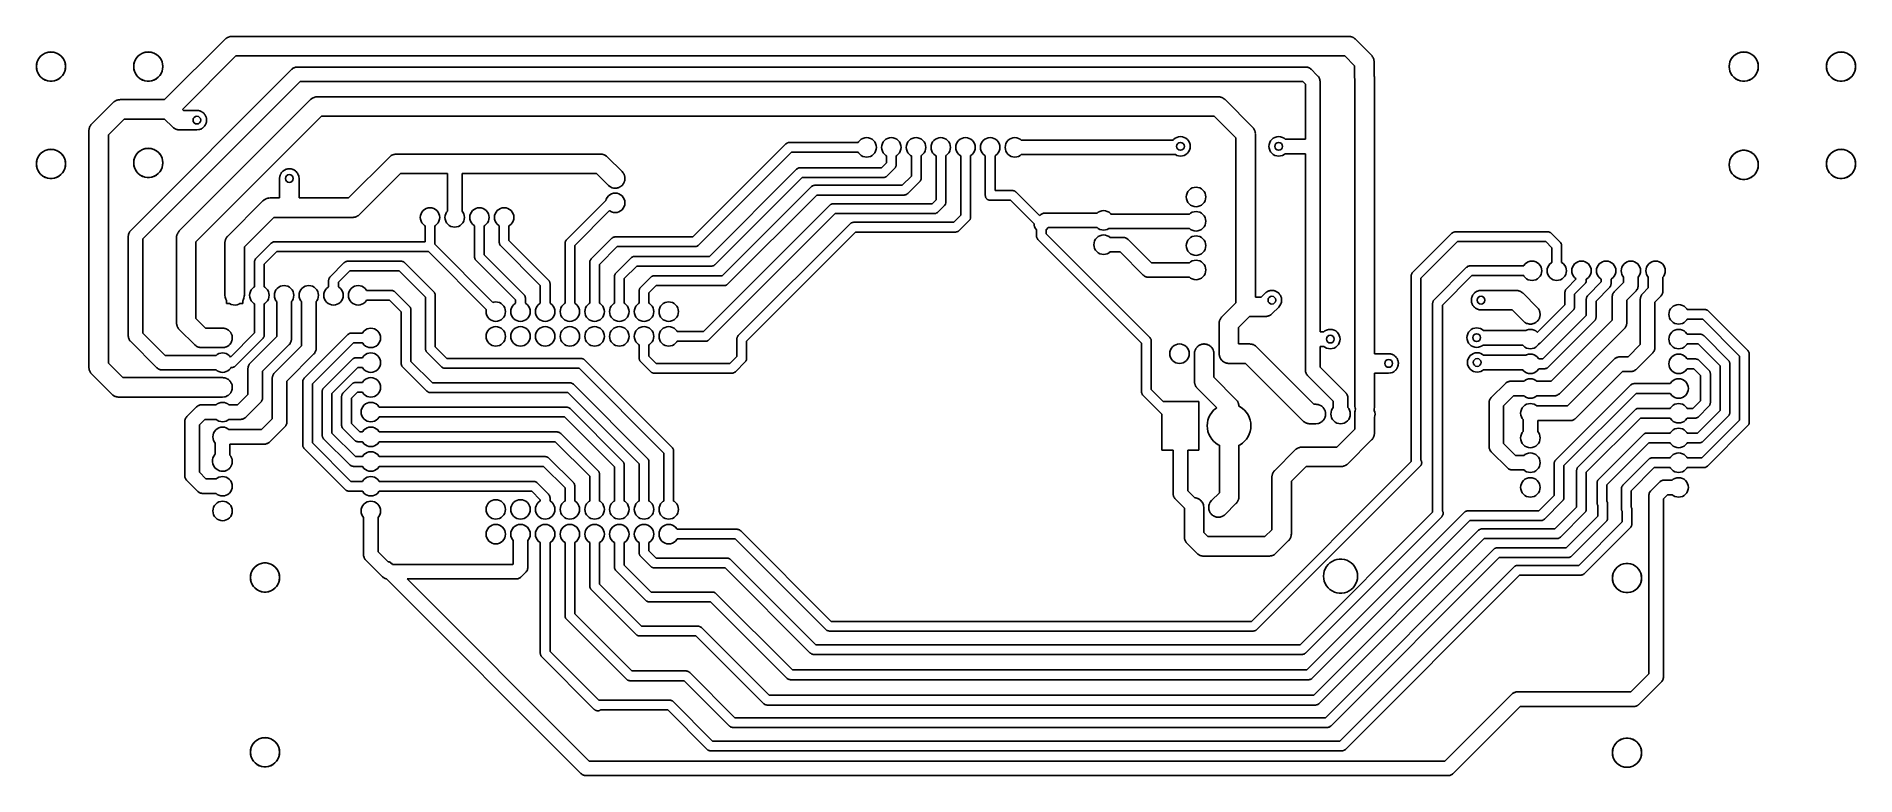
# Model space of a CAD drawing. Extents: x 62 to 248, y -138 to -62.
import ezdxf

# ---------------------------------------------------------------- set-up
doc = ezdxf.new("R2010")
doc.units = 0
doc.layers.add('BLACK', color=7, linetype='CONTINUOUS')

msp = doc.modelspace()

# ---------------------------------------------------------------- linework, layer by layer
at = {"layer": 'BLACK', "linetype": 'CONTINUOUS'}
for p, q in [((62.3975, -63.6263), (62.6318, -63.5459)), ((62.6318, -63.5459), (62.8761, -63.5051)), ((62.8761, -63.5051), (63.1239, -63.5051)), ((63.1239, -63.5051), (63.3682, -63.5459)), ((63.3682, -63.5459), (63.6025, -63.6263)), ((72.3975, -63.6263), (72.6318, -63.5459)), ((72.6318, -63.5459), (72.8761, -63.5051)), ((72.8761, -63.5051), (73.1239, -63.5051)), ((73.1239, -63.5051), (73.3682, -63.5459)), ((73.3682, -63.5459), (73.6025, -63.6263)), ((74.6858, -68.4), (80.8929, -62.1929)), ((80.8929, -62.1929), (80.9681, -62.125)), ((80.9681, -62.125), (80.9998, -62.104)), ((80.9998, -62.104), (81.0287, -62.0792)), ((81.0287, -62.0792), (81.0841, -62.0485)), ((81.0841, -62.0485), (81.137, -62.0136)), ((81.137, -62.0136), (81.1724, -61.9995)), ((81.1724, -61.9995), (81.2056, -61.981)), ((81.2056, -61.981), (81.2661, -61.9621)), ((81.2661, -61.9621), (81.3249, -61.9386)), ((81.3249, -61.9386), (81.3624, -61.9319)), ((81.3624, -61.9319), (81.3987, -61.9205)), ((81.3987, -61.9205), (81.4617, -61.9141)), ((81.4617, -61.9141), (81.5241, -61.9029)), ((81.5241, -61.9029), (81.5621, -61.9039)), ((81.5621, -61.9039), (81.6, -61.9)), ((81.6, -61.9), (92.1, -61.9)), ((92.1, -61.9), (196.4, -61.9)), ((196.4, -61.9), (196.501, -61.9051)), ((196.501, -61.9051), (196.538, -61.9128)), ((196.538, -61.9128), (196.576, -61.9157)), ((196.576, -61.9157), (196.637, -61.9331)), ((196.637, -61.9331), (196.699, -61.9459)), ((196.699, -61.9459), (196.734, -61.9609)), ((196.734, -61.9609), (196.771, -61.9713)), ((196.771, -61.9713), (196.827, -62.0007)), ((196.827, -62.0007), (196.885, -62.0257)), ((196.885, -62.0257), (196.917, -62.0474)), ((196.917, -62.0474), (196.95, -62.065)), ((196.95, -62.065), (196.999, -62.1051)), ((196.999, -62.1051), (197.051, -62.1412)), ((197.051, -62.1412), (197.078, -62.1688)), ((197.078, -62.1688), (197.107, -62.1929)), ((197.107, -62.1929), (198.707, -63.7929)), ((236.397, -63.6263), (236.632, -63.5459)), ((236.632, -63.5459), (236.876, -63.5051)), ((236.876, -63.5051), (237.124, -63.5051)), ((237.124, -63.5051), (237.368, -63.5459)), ((237.368, -63.5459), (237.603, -63.6263)), ((246.397, -63.6263), (246.632, -63.5459)), ((246.632, -63.5459), (246.876, -63.5051)), ((246.876, -63.5051), (247.124, -63.5051)), ((247.124, -63.5051), (247.368, -63.5459)), ((247.368, -63.5459), (247.603, -63.6263)), ((61.5, -65), (61.5205, -64.7531)), ((61.5205, -65.2469), (61.5, -65)), ((61.5205, -64.7531), (61.5813, -64.513)), ((61.5813, -65.487), (61.5205, -65.2469)), ((61.5813, -64.513), (61.6808, -64.2861)), ((61.6808, -64.2861), (61.8163, -64.0787)), ((61.8163, -64.0787), (61.9841, -63.8964)), ((61.9841, -63.8964), (62.1796, -63.7442)), ((62.1796, -63.7442), (62.3975, -63.6263)), ((63.6025, -63.6263), (63.8204, -63.7442)), ((63.8204, -63.7442), (64.0159, -63.8964)), ((64.0159, -63.8964), (64.1837, -64.0787)), ((64.1837, -64.0787), (64.3192, -64.2861)), ((64.3192, -64.2861), (64.4187, -64.513)), ((64.4187, -64.513), (64.4795, -64.7531)), ((64.4795, -65.2469), (64.4187, -65.487)), ((64.4795, -64.7531), (64.5, -65)), ((64.5, -65), (64.4795, -65.2469)), ((71.1697, -81.8697), (87.7697, -65.2697)), ((71.5, -65), (71.5205, -64.7531)), ((71.5205, -65.2469), (71.5, -65)), ((71.5205, -64.7531), (71.5813, -64.513)), ((71.5813, -65.487), (71.5205, -65.2469)), ((71.5813, -64.513), (71.6808, -64.2861)), ((71.6808, -64.2861), (71.8163, -64.0787)), ((71.8163, -64.0787), (71.9841, -63.8964)), ((71.9841, -63.8964), (72.1796, -63.7442)), ((72.1796, -63.7442), (72.3975, -63.6263)), ((73.6025, -63.6263), (73.8204, -63.7442)), ((73.8204, -63.7442), (74.0159, -63.8964)), ((74.0159, -63.8964), (74.1837, -64.0787)), ((74.1837, -64.0787), (74.3192, -64.2861)), ((74.3192, -64.2861), (74.4187, -64.513)), ((74.4187, -64.513), (74.4795, -64.7531)), ((74.4795, -65.2469), (74.4187, -65.487)), ((74.4795, -64.7531), (74.5, -65)), ((74.5, -65), (74.4795, -65.2469)), ((82.0142, -63.9), (76.5142, -69.4)), ((86.6, -63.9), (82.0142, -63.9)), ((92.1, -63.9), (86.6, -63.9)), ((87.7697, -65.2697), (87.8104, -65.2334)), ((87.8104, -65.2334), (87.8179, -65.2255)), ((87.8179, -65.2255), (87.8234, -65.2219)), ((87.8234, -65.2219), (87.8348, -65.2117)), ((87.8348, -65.2117), (87.8997, -65.1717)), ((87.8997, -65.1717), (87.9634, -65.1298)), ((87.9634, -65.1298), (87.9737, -65.126)), ((87.9737, -65.126), (87.983, -65.1203)), ((87.983, -65.1203), (88.0554, -65.0963)), ((88.0554, -65.0963), (88.127, -65.0702)), ((88.127, -65.0702), (88.1379, -65.0689)), ((88.1379, -65.0689), (88.1483, -65.0655)), ((88.1483, -65.0655), (88.2243, -65.0588)), ((88.2243, -65.0588), (88.3, -65.05)), ((88.3, -65.05), (192, -65.05)), ((195.986, -63.9), (92.1, -63.9)), ((192, -65.05), (192.054, -65.0532)), ((192.054, -65.0532), (192.065, -65.0529)), ((192.065, -65.0529), (192.072, -65.0542)), ((192.072, -65.0542), (192.087, -65.0551)), ((192.087, -65.0551), (192.161, -65.0727)), ((192.161, -65.0727), (192.236, -65.0881)), ((192.236, -65.0881), (192.246, -65.0927)), ((192.246, -65.0927), (192.257, -65.0952)), ((192.257, -65.0952), (192.325, -65.1294)), ((192.325, -65.1294), (192.394, -65.1617)), ((192.394, -65.1617), (192.402, -65.1685)), ((192.402, -65.1685), (192.412, -65.1734)), ((192.412, -65.1734), (192.471, -65.2224)), ((192.471, -65.2224), (192.53, -65.2697)), ((192.53, -65.2697), (193.13, -65.8697)), ((197, -64.9142), (195.986, -63.9)), ((197, -66.1), (197, -64.9142)), ((198.707, -63.7929), (198.775, -63.8681)), ((198.775, -63.8681), (198.796, -63.8998)), ((198.796, -63.8998), (198.821, -63.9287)), ((198.821, -63.9287), (198.852, -63.9841)), ((198.852, -63.9841), (198.886, -64.037)), ((198.886, -64.037), (198.9, -64.0724)), ((198.9, -64.0724), (198.919, -64.1056)), ((198.919, -64.1056), (198.938, -64.1661)), ((198.938, -64.1661), (198.961, -64.2249)), ((198.961, -64.2249), (198.968, -64.2624)), ((198.968, -64.2624), (198.98, -64.2987)), ((198.98, -64.2987), (198.986, -64.3617)), ((198.986, -64.3617), (198.997, -64.4241)), ((198.997, -64.4241), (198.996, -64.4621)), ((198.996, -64.4621), (199, -64.5)), ((199, -64.5), (199, -65.8614)), ((235.5, -65), (235.52, -64.7531)), ((235.52, -65.2469), (235.5, -65)), ((235.52, -64.7531), (235.581, -64.513)), ((235.581, -65.487), (235.52, -65.2469)), ((235.581, -64.513), (235.681, -64.2861)), ((235.681, -64.2861), (235.816, -64.0787)), ((235.816, -64.0787), (235.984, -63.8964)), ((235.984, -63.8964), (236.18, -63.7442)), ((236.18, -63.7442), (236.397, -63.6263)), ((237.603, -63.6263), (237.82, -63.7442)), ((237.82, -63.7442), (238.016, -63.8964)), ((238.016, -63.8964), (238.184, -64.0787)), ((238.184, -64.0787), (238.319, -64.2861)), ((238.319, -64.2861), (238.419, -64.513)), ((238.419, -64.513), (238.48, -64.7531)), ((238.48, -65.2469), (238.419, -65.487)), ((238.48, -64.7531), (238.5, -65)), ((238.5, -65), (238.48, -65.2469)), ((245.5, -65), (245.52, -64.7531)), ((245.52, -65.2469), (245.5, -65)), ((245.52, -64.7531), (245.581, -64.513)), ((245.581, -65.487), (245.52, -65.2469)), ((245.581, -64.513), (245.681, -64.2861)), ((245.681, -64.2861), (245.816, -64.0787)), ((245.816, -64.0787), (245.984, -63.8964)), ((245.984, -63.8964), (246.18, -63.7442)), ((246.18, -63.7442), (246.397, -63.6263)), ((247.603, -63.6263), (247.82, -63.7442)), ((247.82, -63.7442), (248.016, -63.8964)), ((248.016, -63.8964), (248.184, -64.0787)), ((248.184, -64.0787), (248.319, -64.2861)), ((248.319, -64.2861), (248.419, -64.513)), ((248.419, -64.513), (248.48, -64.7531)), ((248.48, -65.2469), (248.419, -65.487)), ((248.48, -64.7531), (248.5, -65)), ((248.5, -65), (248.48, -65.2469)), ((61.6808, -65.7139), (61.5813, -65.487)), ((61.8163, -65.9213), (61.6808, -65.7139)), ((61.9841, -66.1036), (61.8163, -65.9213)), ((62.1796, -66.2557), (61.9841, -66.1036)), ((62.3975, -66.3737), (62.1796, -66.2557)), ((62.6318, -66.4541), (62.3975, -66.3737)), ((62.8761, -66.4949), (62.6318, -66.4541)), ((63.1239, -66.4949), (62.8761, -66.4949)), ((63.3682, -66.4541), (63.1239, -66.4949)), ((63.6025, -66.3737), (63.3682, -66.4541)), ((63.8204, -66.2557), (63.6025, -66.3737)), ((64.0159, -66.1036), (63.8204, -66.2557)), ((64.1837, -65.9213), (64.0159, -66.1036)), ((64.3192, -65.7139), (64.1837, -65.9213)), ((64.4187, -65.487), (64.3192, -65.7139)), ((71.6808, -65.7139), (71.5813, -65.487)), ((71.8163, -65.9213), (71.6808, -65.7139)), ((71.9841, -66.1036), (71.8163, -65.9213)), ((72.1796, -66.2557), (71.9841, -66.1036)), ((72.3975, -66.3737), (72.1796, -66.2557)), ((72.6318, -66.4541), (72.3975, -66.3737)), ((88.6107, -66.55), (72.45, -82.7107)), ((72.8761, -66.4949), (72.6318, -66.4541)), ((73.1239, -66.4949), (72.8761, -66.4949)), ((73.3682, -66.4541), (73.1239, -66.4949)), ((73.6025, -66.3737), (73.3682, -66.4541)), ((73.8204, -66.2557), (73.6025, -66.3737)), ((74.0159, -66.1036), (73.8204, -66.2557)), ((74.1837, -65.9213), (74.0159, -66.1036)), ((74.3192, -65.7139), (74.1837, -65.9213)), ((74.4187, -65.487), (74.3192, -65.7139)), ((191.689, -66.55), (88.6107, -66.55)), ((191.95, -66.8107), (191.689, -66.55)), ((191.95, -72.45), (191.95, -66.8107)), ((193.13, -65.8697), (193.23, -65.9697)), ((193.23, -65.9697), (193.267, -66.0104)), ((193.267, -66.0104), (193.275, -66.0179)), ((193.275, -66.0179), (193.278, -66.0234)), ((193.278, -66.0234), (193.288, -66.0348)), ((193.288, -66.0348), (193.328, -66.0997)), ((193.328, -66.0997), (193.37, -66.1634)), ((193.37, -66.1634), (193.374, -66.1737)), ((193.374, -66.1737), (193.38, -66.183)), ((193.38, -66.183), (193.404, -66.2554)), ((193.404, -66.2554), (193.43, -66.327)), ((193.43, -66.327), (193.431, -66.3379)), ((193.431, -66.3379), (193.435, -66.3483)), ((193.435, -66.3483), (193.441, -66.4243)), ((193.441, -66.4243), (193.45, -66.5)), ((193.45, -66.5), (193.45, -73.2)), ((197.004, -66.1379), (197, -66.1)), ((197.003, -66.1759), (197.004, -66.1379)), ((197.014, -66.2383), (197.003, -66.1759)), ((197.02, -66.3013), (197.014, -66.2383)), ((197.032, -66.3376), (197.02, -66.3013)), ((197.039, -66.3751), (197.032, -66.3376)), ((197.04, -66.3786), (197.039, -66.3751)), ((197.04, -95.5), (197.04, -66.3786)), ((199, -65.8614), (199.001, -65.8649)), ((199.001, -65.8649), (199.008, -65.9024)), ((199.008, -65.9024), (199.02, -65.9387)), ((199.02, -65.9387), (199.026, -66.0017)), ((199.026, -66.0017), (199.037, -66.0641)), ((199.037, -66.0641), (199.036, -66.1021)), ((199.036, -66.1021), (199.04, -66.14)), ((199.04, -66.14), (199.04, -94.5)), ((235.681, -65.7139), (235.581, -65.487)), ((235.816, -65.9213), (235.681, -65.7139)), ((235.984, -66.1036), (235.816, -65.9213)), ((236.18, -66.2557), (235.984, -66.1036)), ((236.397, -66.3737), (236.18, -66.2557)), ((236.632, -66.4541), (236.397, -66.3737)), ((236.876, -66.4949), (236.632, -66.4541)), ((237.124, -66.4949), (236.876, -66.4949)), ((237.368, -66.4541), (237.124, -66.4949)), ((237.603, -66.3737), (237.368, -66.4541)), ((237.82, -66.2557), (237.603, -66.3737)), ((238.016, -66.1036), (237.82, -66.2557)), ((238.184, -65.9213), (238.016, -66.1036)), ((238.319, -65.7139), (238.184, -65.9213)), ((238.419, -65.487), (238.319, -65.7139)), ((245.681, -65.7139), (245.581, -65.487)), ((245.816, -65.9213), (245.681, -65.7139)), ((245.984, -66.1036), (245.816, -65.9213)), ((246.18, -66.2557), (245.984, -66.1036)), ((246.397, -66.3737), (246.18, -66.2557)), ((246.632, -66.4541), (246.397, -66.3737)), ((246.876, -66.4949), (246.632, -66.4541)), ((247.124, -66.4949), (246.876, -66.4949)), ((247.368, -66.4541), (247.124, -66.4949)), ((247.603, -66.3737), (247.368, -66.4541)), ((247.82, -66.2557), (247.603, -66.3737)), ((248.016, -66.1036), (247.82, -66.2557)), ((248.184, -65.9213), (248.016, -66.1036)), ((248.319, -65.7139), (248.184, -65.9213)), ((248.419, -65.487), (248.319, -65.7139)), ((67.1929, -70.8929), (69.3929, -68.6929)), ((69.3929, -68.6929), (69.4681, -68.625)), ((69.4681, -68.625), (69.4998, -68.604)), ((69.4998, -68.604), (69.5287, -68.5792)), ((69.5287, -68.5792), (69.5841, -68.5485)), ((69.5841, -68.5485), (69.637, -68.5136)), ((69.637, -68.5136), (69.6724, -68.4995)), ((69.6724, -68.4995), (69.7056, -68.481)), ((69.7056, -68.481), (69.7661, -68.4621)), ((69.7661, -68.4621), (69.8249, -68.4386)), ((69.8249, -68.4386), (69.8624, -68.4319)), ((69.8624, -68.4319), (69.8987, -68.4205)), ((69.8987, -68.4205), (69.9617, -68.4141)), ((69.9617, -68.4141), (70.0241, -68.4029)), ((70.0241, -68.4029), (70.0621, -68.4039)), ((70.0621, -68.4039), (70.1, -68.4)), ((70.1, -68.4), (74.6858, -68.4)), ((76.1929, -81.8929), (89.6929, -68.3929)), ((89.6929, -68.3929), (89.7681, -68.325)), ((89.7681, -68.325), (89.7998, -68.304)), ((89.7998, -68.304), (89.8287, -68.2792)), ((89.8287, -68.2792), (89.8841, -68.2485)), ((89.8841, -68.2485), (89.937, -68.2136)), ((89.937, -68.2136), (89.9724, -68.1995)), ((89.9724, -68.1995), (90.0056, -68.181)), ((90.0056, -68.181), (90.0661, -68.1621)), ((90.0661, -68.1621), (90.1249, -68.1386)), ((90.1249, -68.1386), (90.1624, -68.1319)), ((90.1624, -68.1319), (90.1987, -68.1205)), ((90.1987, -68.1205), (90.2617, -68.1141)), ((90.2617, -68.1141), (90.3241, -68.1029)), ((90.3241, -68.1029), (90.3621, -68.1039)), ((90.3621, -68.1039), (90.4, -68.1)), ((90.4, -68.1), (182.98, -68.1)), ((182.98, -68.1), (183.081, -68.1051)), ((183.081, -68.1051), (183.118, -68.1128)), ((183.118, -68.1128), (183.156, -68.1157)), ((183.156, -68.1157), (183.217, -68.1331)), ((183.217, -68.1331), (183.279, -68.1459)), ((183.279, -68.1459), (183.314, -68.1609)), ((183.314, -68.1609), (183.351, -68.1713)), ((183.351, -68.1713), (183.407, -68.2007)), ((183.407, -68.2007), (183.465, -68.2257)), ((183.465, -68.2257), (183.497, -68.2474)), ((183.497, -68.2474), (183.53, -68.265)), ((183.53, -68.265), (183.579, -68.3051)), ((183.579, -68.3051), (183.631, -68.3412)), ((183.631, -68.3412), (183.658, -68.3688)), ((183.658, -68.3688), (183.687, -68.3929)), ((183.687, -68.3929), (186.507, -71.2129)), ((67.0474, -71.0834), (67.065, -71.0497)), ((67.065, -71.0497), (67.1051, -71.0006)), ((67.1051, -71.0006), (67.1412, -70.9486)), ((67.1412, -70.9486), (67.1688, -70.9224)), ((67.1688, -70.9224), (67.1929, -70.8929)), ((70.5142, -70.4), (68.9, -72.0142)), ((74.6858, -70.4), (70.5142, -70.4)), ((75.4929, -71.2071), (74.6858, -70.4)), ((76.5142, -69.4), (76.6142, -69.5)), ((76.6142, -69.5), (78, -69.5)), ((90.8142, -70.1), (77.9, -83.0142)), ((78, -69.5), (78.1012, -69.5051)), ((78.1012, -69.5051), (78.1463, -69.5144)), ((78.1463, -69.5144), (78.1951, -69.5192)), ((78.1951, -69.5192), (78.2484, -69.5354)), ((78.2484, -69.5354), (78.2994, -69.5459)), ((78.2994, -69.5459), (78.339, -69.5629)), ((78.339, -69.5629), (78.3827, -69.5761)), ((78.3827, -69.5761), (78.4348, -69.604)), ((78.4348, -69.604), (78.4853, -69.6257)), ((78.4853, -69.6257), (78.5182, -69.6486)), ((78.5182, -69.6486), (78.5556, -69.6685)), ((78.5556, -69.6685), (78.604, -69.7082)), ((78.604, -69.7082), (78.6514, -69.7412)), ((78.6514, -69.7412), (78.6769, -69.7681)), ((78.6769, -69.7681), (78.7071, -69.7929)), ((78.7071, -69.7929), (78.749, -69.844)), ((78.749, -69.844), (78.7908, -69.8879)), ((78.8315, -71.0556), (78.7713, -71.1289)), ((78.7908, -69.8879), (78.8088, -69.9168)), ((78.8088, -69.9168), (78.8315, -69.9444)), ((78.8315, -69.9444), (78.8643, -70.0059)), ((78.8391, -71.0413), (78.8315, -71.0556)), ((78.8486, -71.029), (78.8391, -71.0413)), ((78.8816, -70.9618), (78.8486, -71.029)), ((78.8643, -70.0059), (78.8978, -70.0596)), ((78.9239, -70.8827), (78.8816, -70.9618)), ((78.8978, -70.0596), (78.9086, -70.0887)), ((78.9086, -70.0887), (78.9239, -70.1173)), ((78.9239, -70.1173), (78.9452, -70.1875)), ((78.9295, -70.8641), (78.9239, -70.8827)), ((78.9378, -70.8473), (78.9295, -70.8641)), ((78.9561, -70.7766), (78.9378, -70.8473)), ((78.9452, -70.1875), (78.9681, -70.2493)), ((78.9808, -70.6951), (78.9561, -70.7766)), ((78.9681, -70.2493), (78.9723, -70.277)), ((78.9723, -70.277), (78.9808, -70.3049)), ((78.9808, -70.3049), (78.9883, -70.3816)), ((78.983, -70.6725), (78.9808, -70.6951)), ((78.9885, -70.6514), (78.983, -70.6725)), ((78.9883, -70.3816), (78.9987, -70.4494)), ((78.9921, -70.5806), (78.9885, -70.6514)), ((79, -70.5), (78.9921, -70.5806)), ((78.9987, -70.4494), (78.9975, -70.4742)), ((78.9975, -70.4742), (79, -70.5)), ((182.566, -70.1), (90.8142, -70.1)), ((184.8, -72.3342), (182.566, -70.1)), ((66.9, -71.6), (66.9051, -71.4988)), ((66.9, -95.9), (66.9, -71.6)), ((66.9051, -71.4988), (66.9128, -71.4615)), ((66.9128, -71.4615), (66.9157, -71.4236)), ((66.9157, -71.4236), (66.9331, -71.3627)), ((66.9331, -71.3627), (66.9459, -71.3006)), ((66.9459, -71.3006), (66.9609, -71.2657)), ((66.9609, -71.2657), (66.9713, -71.2291)), ((66.9713, -71.2291), (67.0007, -71.1729)), ((67.0007, -71.1729), (67.0257, -71.1147)), ((67.0257, -71.1147), (67.0474, -71.0834)), ((68.9, -72.0142), (68.9, -95.4858)), ((75.5224, -71.2312), (75.4929, -71.2071)), ((75.5486, -71.2588), (75.5224, -71.2312)), ((75.6006, -71.2949), (75.5486, -71.2588)), ((75.6497, -71.335), (75.6006, -71.2949)), ((75.6834, -71.3526), (75.6497, -71.335)), ((75.7147, -71.3743), (75.6834, -71.3526)), ((75.7729, -71.3993), (75.7147, -71.3743)), ((75.829, -71.4287), (75.7729, -71.3993)), ((75.8657, -71.4391), (75.829, -71.4287)), ((75.9006, -71.4541), (75.8657, -71.4391)), ((75.9627, -71.4669), (75.9006, -71.4541)), ((76.0236, -71.4843), (75.9627, -71.4669)), ((76.0615, -71.4872), (76.0236, -71.4843)), ((76.0988, -71.4949), (76.0615, -71.4872)), ((76.2, -71.5), (76.0988, -71.4949)), ((78, -71.5), (76.2, -71.5)), ((78.1951, -71.4808), (78, -71.5)), ((78.1982, -71.4798), (78.1951, -71.4808)), ((78.2013, -71.4795), (78.1982, -71.4798)), ((78.2617, -71.4606), (78.2013, -71.4795)), ((78.3827, -71.4239), (78.2617, -71.4606)), ((78.3884, -71.4208), (78.3827, -71.4239)), ((78.3944, -71.419), (78.3884, -71.4208)), ((78.4585, -71.3834), (78.3944, -71.419)), ((78.5556, -71.3315), (78.4585, -71.3834)), ((78.5631, -71.3253), (78.5556, -71.3315)), ((78.5713, -71.3208), (78.5631, -71.3253)), ((78.6289, -71.2713), (78.5713, -71.3208)), ((78.7071, -71.2071), (78.6289, -71.2713)), ((78.7153, -71.1971), (78.7071, -71.2071)), ((78.7248, -71.189), (78.7153, -71.1971)), ((78.7713, -71.1289), (78.7248, -71.189)), ((138.546, -72.9464), (138.589, -72.9144)), ((138.589, -72.9144), (138.63, -72.8794)), ((138.63, -72.8794), (138.646, -72.8719)), ((138.646, -72.8719), (138.66, -72.8612)), ((138.66, -72.8612), (138.71, -72.8425)), ((138.71, -72.8425), (138.759, -72.8203)), ((138.759, -72.8203), (138.777, -72.8177)), ((138.777, -72.8177), (138.794, -72.8114)), ((138.794, -72.8114), (138.847, -72.8076)), ((138.847, -72.8076), (138.9, -72.8)), ((138.9, -72.8), (145.979, -72.8)), ((145.979, -72.8), (146.009, -72.7444)), ((146.009, -72.7444), (146.133, -72.5929)), ((146.133, -72.5929), (146.284, -72.4685)), ((146.284, -72.4685), (146.457, -72.3761)), ((146.457, -72.3761), (146.645, -72.3192)), ((146.645, -72.3192), (146.84, -72.3)), ((146.84, -72.3), (147.035, -72.3192)), ((147.035, -72.3192), (147.223, -72.3761)), ((147.223, -72.3761), (147.396, -72.4685)), ((147.396, -72.4685), (147.547, -72.5929)), ((147.547, -72.5929), (147.671, -72.7444)), ((147.671, -72.7444), (147.764, -72.9173)), ((147.764, -72.9173), (147.821, -73.1049)), ((148.399, -73.1049), (148.456, -72.9173)), ((148.456, -72.9173), (148.549, -72.7444)), ((148.549, -72.7444), (148.673, -72.5929)), ((148.673, -72.5929), (148.824, -72.4685)), ((148.824, -72.4685), (148.997, -72.3761)), ((148.997, -72.3761), (149.185, -72.3192)), ((149.185, -72.3192), (149.38, -72.3)), ((149.38, -72.3), (149.575, -72.3192)), ((149.575, -72.3192), (149.763, -72.3761)), ((149.763, -72.3761), (149.936, -72.4685)), ((149.936, -72.4685), (150.087, -72.5929)), ((150.087, -72.5929), (150.211, -72.7444)), ((150.211, -72.7444), (150.304, -72.9173)), ((150.304, -72.9173), (150.361, -73.1049)), ((150.939, -73.1049), (150.996, -72.9173)), ((150.996, -72.9173), (151.089, -72.7444)), ((151.089, -72.7444), (151.213, -72.5929)), ((151.213, -72.5929), (151.364, -72.4685)), ((151.364, -72.4685), (151.537, -72.3761)), ((151.537, -72.3761), (151.725, -72.3192)), ((151.725, -72.3192), (151.92, -72.3)), ((151.92, -72.3), (152.115, -72.3192)), ((152.115, -72.3192), (152.303, -72.3761)), ((152.303, -72.3761), (152.476, -72.4685)), ((152.476, -72.4685), (152.627, -72.5929)), ((152.627, -72.5929), (152.751, -72.7444)), ((152.751, -72.7444), (152.844, -72.9173)), ((152.844, -72.9173), (152.901, -73.1049)), ((153.479, -73.1049), (153.536, -72.9173)), ((153.536, -72.9173), (153.629, -72.7444)), ((153.629, -72.7444), (153.753, -72.5929)), ((153.753, -72.5929), (153.904, -72.4685)), ((153.904, -72.4685), (154.077, -72.3761)), ((154.077, -72.3761), (154.265, -72.3192)), ((154.265, -72.3192), (154.46, -72.3)), ((154.46, -72.3), (154.655, -72.3192)), ((154.655, -72.3192), (154.843, -72.3761)), ((154.843, -72.3761), (155.016, -72.4685)), ((155.016, -72.4685), (155.167, -72.5929)), ((155.167, -72.5929), (155.291, -72.7444)), ((155.291, -72.7444), (155.384, -72.9173)), ((155.384, -72.9173), (155.441, -73.1049)), ((156.019, -73.1049), (156.076, -72.9173)), ((156.076, -72.9173), (156.169, -72.7444)), ((156.169, -72.7444), (156.293, -72.5929)), ((156.293, -72.5929), (156.444, -72.4685)), ((156.444, -72.4685), (156.617, -72.3761)), ((156.617, -72.3761), (156.805, -72.3192)), ((156.805, -72.3192), (157, -72.3)), ((157, -72.3), (157.195, -72.3192)), ((157.195, -72.3192), (157.383, -72.3761)), ((157.383, -72.3761), (157.556, -72.4685)), ((157.556, -72.4685), (157.707, -72.5929)), ((157.707, -72.5929), (157.831, -72.7444)), ((157.831, -72.7444), (157.924, -72.9173)), ((157.924, -72.9173), (157.981, -73.1049)), ((158.559, -73.1049), (158.616, -72.9173)), ((158.616, -72.9173), (158.709, -72.7444)), ((158.709, -72.7444), (158.833, -72.5929)), ((158.833, -72.5929), (158.984, -72.4685)), ((158.984, -72.4685), (159.157, -72.3761)), ((159.157, -72.3761), (159.345, -72.3192)), ((159.345, -72.3192), (159.54, -72.3)), ((159.54, -72.3), (159.735, -72.3192)), ((159.735, -72.3192), (159.923, -72.3761)), ((159.923, -72.3761), (160.096, -72.4685)), ((160.096, -72.4685), (160.247, -72.5929)), ((160.247, -72.5929), (160.371, -72.7444)), ((160.371, -72.7444), (160.464, -72.9173)), ((160.464, -72.9173), (160.521, -73.1049)), ((161.099, -73.1049), (161.156, -72.9173)), ((161.156, -72.9173), (161.249, -72.7444)), ((161.249, -72.7444), (161.373, -72.5929)), ((161.373, -72.5929), (161.524, -72.4685)), ((161.524, -72.4685), (161.697, -72.3761)), ((161.697, -72.3761), (161.885, -72.3192)), ((161.885, -72.3192), (162.08, -72.3)), ((162.08, -72.3), (162.275, -72.3192)), ((162.275, -72.3192), (162.463, -72.3761)), ((162.463, -72.3761), (162.636, -72.4685)), ((162.636, -72.4685), (162.735, -72.55)), ((162.735, -72.55), (178.346, -72.55)), ((178.346, -72.55), (178.393, -72.4929)), ((178.393, -72.4929), (178.544, -72.3685)), ((178.544, -72.3685), (178.717, -72.2761)), ((178.717, -72.2761), (178.905, -72.2192)), ((178.905, -72.2192), (179.1, -72.2)), ((179.1, -72.2), (179.295, -72.2192)), ((179.295, -72.2192), (179.483, -72.2761)), ((179.483, -72.2761), (179.656, -72.3685)), ((179.656, -72.3685), (179.807, -72.4929)), ((179.807, -72.4929), (179.931, -72.6444)), ((179.931, -72.6444), (180.024, -72.8173)), ((180.024, -72.8173), (180.081, -73.0049)), ((184.8, -89.2658), (184.8, -72.3342)), ((186.507, -71.2129), (186.575, -71.2881)), ((186.575, -71.2881), (186.596, -71.3198)), ((186.596, -71.3198), (186.621, -71.3487)), ((186.621, -71.3487), (186.652, -71.4041)), ((186.652, -71.4041), (186.686, -71.457)), ((186.686, -71.457), (186.7, -71.4924)), ((186.7, -71.4924), (186.719, -71.5256)), ((186.719, -71.5256), (186.738, -71.5861)), ((186.738, -71.5861), (186.761, -71.6449)), ((186.761, -71.6449), (186.768, -71.6824)), ((186.768, -71.6824), (186.78, -71.7187)), ((186.78, -71.7187), (186.786, -71.7817)), ((186.786, -71.7817), (186.797, -71.8441)), ((186.797, -71.8441), (186.796, -71.8821)), ((186.796, -71.8821), (186.8, -71.92)), ((186.8, -71.92), (186.8, -88.68)), ((188.219, -73.0049), (188.276, -72.8173)), ((188.276, -72.8173), (188.369, -72.6444)), ((188.369, -72.6444), (188.493, -72.4929)), ((188.493, -72.4929), (188.644, -72.3685)), ((188.644, -72.3685), (188.817, -72.2761)), ((188.817, -72.2761), (189.005, -72.2192)), ((189.005, -72.2192), (189.2, -72.2)), ((189.2, -72.2), (189.395, -72.2192)), ((189.395, -72.2192), (189.583, -72.2761)), ((189.583, -72.2761), (189.756, -72.3685)), ((189.756, -72.3685), (189.855, -72.45)), ((189.855, -72.45), (191.95, -72.45)), ((61.5, -75), (61.5205, -74.7531)), ((61.5205, -74.7531), (61.5813, -74.513)), ((61.5813, -74.513), (61.6808, -74.2861)), ((61.6808, -74.2861), (61.8163, -74.0787)), ((61.8163, -74.0787), (61.9841, -73.8964)), ((61.9841, -73.8964), (62.1796, -73.7442)), ((62.1796, -73.7442), (62.3975, -73.6263)), ((62.3975, -73.6263), (62.6318, -73.5459)), ((62.6318, -73.5459), (62.8761, -73.5051)), ((62.8761, -73.5051), (63.1239, -73.5051)), ((63.1239, -73.5051), (63.3682, -73.5459)), ((63.3682, -73.5459), (63.6025, -73.6263)), ((63.6025, -73.6263), (63.8204, -73.7442)), ((63.8204, -73.7442), (64.0159, -73.8964)), ((64.0159, -73.8964), (64.1837, -74.0787)), ((64.1837, -74.0787), (64.3192, -74.2861)), ((64.3192, -74.2861), (64.4187, -74.513)), ((64.4187, -74.513), (64.4795, -74.7531)), ((64.4795, -74.7531), (64.5, -75)), ((71.5, -74.9), (71.5205, -74.6531)), ((71.5205, -74.6531), (71.5813, -74.413)), ((71.5813, -74.413), (71.6808, -74.1861)), ((71.6808, -74.1861), (71.8163, -73.9787)), ((71.8163, -73.9787), (71.9841, -73.7964)), ((71.9841, -73.7964), (72.1796, -73.6442)), ((72.1796, -73.6442), (72.3975, -73.5263)), ((72.3975, -73.5263), (72.6318, -73.4459)), ((72.6318, -73.4459), (72.8761, -73.4051)), ((72.8761, -73.4051), (73.1239, -73.4051)), ((73.1239, -73.4051), (73.3682, -73.4459)), ((73.3682, -73.4459), (73.6025, -73.5263)), ((73.6025, -73.5263), (73.8204, -73.6442)), ((73.8204, -73.6442), (74.0159, -73.7964)), ((74.0159, -73.7964), (74.1837, -73.9787)), ((74.1837, -73.9787), (74.3192, -74.1861)), ((74.3192, -74.1861), (74.4187, -74.413)), ((74.4187, -74.413), (74.4795, -74.6531)), ((74.4795, -74.6531), (74.5, -74.9)), ((93.5858, -78.5), (97.7929, -74.2929)), ((97.7929, -74.2929), (97.8681, -74.225)), ((97.8681, -74.225), (97.8998, -74.204)), ((97.8998, -74.204), (97.9287, -74.1792)), ((97.9287, -74.1792), (97.9841, -74.1485)), ((97.9841, -74.1485), (98.037, -74.1136)), ((98.037, -74.1136), (98.0724, -74.0995)), ((98.0724, -74.0995), (98.1056, -74.081)), ((98.1056, -74.081), (98.1661, -74.0621)), ((98.1661, -74.0621), (98.2249, -74.0386)), ((98.2249, -74.0386), (98.2624, -74.0319)), ((98.2624, -74.0319), (98.2987, -74.0205)), ((98.2987, -74.0205), (98.3617, -74.0141)), ((98.3617, -74.0141), (98.4241, -74.0029)), ((98.4241, -74.0029), (98.4621, -74.0039)), ((98.4621, -74.0039), (98.5, -74)), ((98.5, -74), (104.5, -74)), ((104.5, -74), (119.5, -74)), ((119.5, -74), (119.601, -74.0051)), ((119.601, -74.0051), (119.638, -74.0128)), ((119.638, -74.0128), (119.676, -74.0157)), ((119.676, -74.0157), (119.737, -74.0331)), ((119.737, -74.0331), (119.799, -74.0459)), ((119.799, -74.0459), (119.834, -74.0609)), ((119.834, -74.0609), (119.871, -74.0713)), ((119.871, -74.0713), (119.927, -74.1007)), ((119.927, -74.1007), (119.985, -74.1257)), ((119.985, -74.1257), (120.017, -74.1474)), ((120.017, -74.1474), (120.05, -74.165)), ((120.05, -74.165), (120.099, -74.2051)), ((120.099, -74.2051), (120.151, -74.2412)), ((120.151, -74.2412), (120.178, -74.2688)), ((120.178, -74.2688), (120.207, -74.2929)), ((120.207, -74.2929), (121.707, -75.7929)), ((128.993, -82.5), (138.546, -72.9464)), ((139.107, -73.8), (129.554, -83.3536)), ((145.979, -73.8), (139.107, -73.8)), ((146.009, -73.8556), (145.979, -73.8)), ((146.133, -74.0071), (146.009, -73.8556)), ((146.284, -74.1315), (146.133, -74.0071)), ((146.457, -74.2239), (146.284, -74.1315)), ((146.645, -74.2808), (146.457, -74.2239)), ((146.84, -74.3), (146.645, -74.2808)), ((147.035, -74.2808), (146.84, -74.3)), ((147.223, -74.2239), (147.035, -74.2808)), ((147.396, -74.1315), (147.223, -74.2239)), ((147.547, -74.0071), (147.396, -74.1315)), ((147.671, -73.8556), (147.547, -74.0071)), ((147.764, -73.6827), (147.671, -73.8556)), ((147.821, -73.4951), (147.764, -73.6827)), ((147.821, -73.1049), (147.84, -73.3)), ((147.84, -73.3), (147.821, -73.4951)), ((148.38, -73.3), (148.399, -73.1049)), ((148.399, -73.4951), (148.38, -73.3)), ((148.456, -73.6827), (148.399, -73.4951)), ((148.549, -73.8556), (148.456, -73.6827)), ((148.673, -74.0071), (148.549, -73.8556)), ((148.824, -74.1315), (148.673, -74.0071)), ((148.88, -74.1612), (148.824, -74.1315)), ((148.88, -74.8779), (148.88, -74.1612)), ((149.936, -74.1315), (149.88, -74.1612)), ((149.88, -74.1612), (149.88, -75.085)), ((150.087, -74.0071), (149.936, -74.1315)), ((150.211, -73.8556), (150.087, -74.0071)), ((150.304, -73.6827), (150.211, -73.8556)), ((150.361, -73.4951), (150.304, -73.6827)), ((150.361, -73.1049), (150.38, -73.3)), ((150.38, -73.3), (150.361, -73.4951)), ((150.92, -73.3), (150.939, -73.1049)), ((150.939, -73.4951), (150.92, -73.3)), ((150.996, -73.6827), (150.939, -73.4951)), ((151.089, -73.8556), (150.996, -73.6827)), ((151.213, -74.0071), (151.089, -73.8556)), ((151.364, -74.1315), (151.213, -74.0071)), ((151.455, -74.1799), (151.364, -74.1315)), ((151.455, -76.2479), (151.455, -74.1799)), ((152.476, -74.1315), (152.455, -74.1425)), ((152.455, -74.1425), (152.455, -76.455)), ((152.627, -74.0071), (152.476, -74.1315)), ((152.751, -73.8556), (152.627, -74.0071)), ((152.844, -73.6827), (152.751, -73.8556)), ((152.901, -73.4951), (152.844, -73.6827)), ((152.901, -73.1049), (152.92, -73.3)), ((152.92, -73.3), (152.901, -73.4951)), ((153.46, -73.3), (153.479, -73.1049)), ((153.479, -73.4951), (153.46, -73.3)), ((153.536, -73.6827), (153.479, -73.4951)), ((153.629, -73.8556), (153.536, -73.6827)), ((153.753, -74.0071), (153.629, -73.8556)), ((153.904, -74.1315), (153.753, -74.0071)), ((153.995, -74.1799), (153.904, -74.1315)), ((153.995, -78.6979), (153.995, -74.1799)), ((155.016, -74.1315), (154.995, -74.1425)), ((154.995, -74.1425), (154.995, -78.705)), ((155.167, -74.0071), (155.016, -74.1315)), ((155.291, -73.8556), (155.167, -74.0071)), ((155.384, -73.6827), (155.291, -73.8556)), ((155.441, -73.4951), (155.384, -73.6827)), ((155.441, -73.1049), (155.46, -73.3)), ((155.46, -73.3), (155.441, -73.4951)), ((156, -73.3), (156.019, -73.1049)), ((156.019, -73.4951), (156, -73.3)), ((156.076, -73.6827), (156.019, -73.4951)), ((156.169, -73.8556), (156.076, -73.6827)), ((156.293, -74.0071), (156.169, -73.8556)), ((156.444, -74.1315), (156.293, -74.0071)), ((156.535, -74.1799), (156.444, -74.1315)), ((156.535, -80.2579), (156.535, -74.1799)), ((157.556, -74.1315), (157.535, -74.1425)), ((157.535, -74.1425), (157.535, -80.265)), ((157.707, -74.0071), (157.556, -74.1315)), ((157.831, -73.8556), (157.707, -74.0071)), ((157.924, -73.6827), (157.831, -73.8556)), ((157.981, -73.4951), (157.924, -73.6827)), ((157.981, -73.1049), (158, -73.3)), ((158, -73.3), (157.981, -73.4951)), ((158.54, -73.3), (158.559, -73.1049)), ((158.559, -73.4951), (158.54, -73.3)), ((158.616, -73.6827), (158.559, -73.4951)), ((158.709, -73.8556), (158.616, -73.6827)), ((158.833, -74.0071), (158.709, -73.8556)), ((158.984, -74.1315), (158.833, -74.0071)), ((159.04, -74.1612), (158.984, -74.1315)), ((159.04, -78.24), (159.04, -74.1612)), ((160.096, -74.1315), (160.04, -74.1612)), ((160.04, -74.1612), (160.04, -77.74)), ((160.247, -74.0071), (160.096, -74.1315)), ((160.371, -73.8556), (160.247, -74.0071)), ((160.464, -73.6827), (160.371, -73.8556)), ((160.521, -73.4951), (160.464, -73.6827)), ((160.521, -73.1049), (160.54, -73.3)), ((160.54, -73.3), (160.521, -73.4951)), ((161.08, -73.3), (161.099, -73.1049)), ((161.099, -73.4951), (161.08, -73.3)), ((161.156, -73.6827), (161.099, -73.4951)), ((161.249, -73.8556), (161.156, -73.6827)), ((161.373, -74.0071), (161.249, -73.8556)), ((161.524, -74.1315), (161.373, -74.0071)), ((161.697, -74.2239), (161.524, -74.1315)), ((161.885, -74.2808), (161.697, -74.2239)), ((162.08, -74.3), (161.885, -74.2808)), ((162.275, -74.2808), (162.08, -74.3)), ((162.463, -74.2239), (162.275, -74.2808)), ((162.636, -74.1315), (162.463, -74.2239)), ((162.735, -74.05), (162.636, -74.1315)), ((178.579, -74.05), (162.735, -74.05)), ((178.717, -74.1239), (178.579, -74.05)), ((178.905, -74.1808), (178.717, -74.1239)), ((179.1, -74.2), (178.905, -74.1808)), ((179.295, -74.1808), (179.1, -74.2)), ((179.483, -74.1239), (179.295, -74.1808)), ((179.656, -74.0315), (179.483, -74.1239)), ((179.807, -73.9071), (179.656, -74.0315)), ((179.931, -73.7556), (179.807, -73.9071)), ((180.024, -73.5827), (179.931, -73.7556)), ((180.081, -73.3951), (180.024, -73.5827)), ((180.081, -73.0049), (180.1, -73.2)), ((180.1, -73.2), (180.081, -73.3951)), ((188.2, -73.2), (188.219, -73.0049)), ((188.219, -73.3951), (188.2, -73.2)), ((188.276, -73.5827), (188.219, -73.3951)), ((188.369, -73.7556), (188.276, -73.5827)), ((188.493, -73.9071), (188.369, -73.7556)), ((188.644, -74.0315), (188.493, -73.9071)), ((188.817, -74.1239), (188.644, -74.0315)), ((189.005, -74.1808), (188.817, -74.1239)), ((189.2, -74.2), (189.005, -74.1808)), ((189.395, -74.1808), (189.2, -74.2)), ((189.583, -74.1239), (189.395, -74.1808)), ((189.756, -74.0315), (189.583, -74.1239)), ((189.855, -73.95), (189.756, -74.0315)), ((191.95, -73.95), (189.855, -73.95)), ((191.95, -86.3), (191.95, -73.95)), ((193.45, -73.2), (193.45, -86.3)), ((235.52, -74.8531), (235.581, -74.613)), ((235.581, -74.613), (235.681, -74.3861)), ((235.681, -74.3861), (235.816, -74.1787)), ((235.816, -74.1787), (235.984, -73.9964)), ((235.984, -73.9964), (236.18, -73.8443)), ((236.18, -73.8443), (236.397, -73.7263)), ((236.397, -73.7263), (236.632, -73.6459)), ((236.632, -73.6459), (236.876, -73.6051)), ((236.876, -73.6051), (237.124, -73.6051)), ((237.124, -73.6051), (237.368, -73.6459)), ((237.368, -73.6459), (237.603, -73.7263)), ((237.603, -73.7263), (237.82, -73.8443)), ((237.82, -73.8443), (238.016, -73.9964)), ((238.016, -73.9964), (238.184, -74.1787)), ((238.184, -74.1787), (238.319, -74.3861)), ((238.319, -74.3861), (238.419, -74.613)), ((238.419, -74.613), (238.48, -74.8531)), ((245.5, -75), (245.52, -74.7531)), ((245.52, -74.7531), (245.581, -74.513)), ((245.581, -74.513), (245.681, -74.2861)), ((245.681, -74.2861), (245.816, -74.0787)), ((245.816, -74.0787), (245.984, -73.8964)), ((245.984, -73.8964), (246.18, -73.7442)), ((246.18, -73.7442), (246.397, -73.6263)), ((246.397, -73.6263), (246.632, -73.5459)), ((246.632, -73.5459), (246.876, -73.5051)), ((246.876, -73.5051), (247.124, -73.5051)), ((247.124, -73.5051), (247.368, -73.5459)), ((247.368, -73.5459), (247.603, -73.6263)), ((247.603, -73.6263), (247.82, -73.7442)), ((247.82, -73.7442), (248.016, -73.8964)), ((248.016, -73.8964), (248.184, -74.0787)), ((248.184, -74.0787), (248.319, -74.2861)), ((248.319, -74.2861), (248.419, -74.513)), ((248.419, -74.513), (248.48, -74.7531)), ((248.48, -74.7531), (248.5, -75)), ((61.5205, -75.2469), (61.5, -75)), ((61.5813, -75.487), (61.5205, -75.2469)), ((61.6808, -75.7139), (61.5813, -75.487)), ((61.8163, -75.9213), (61.6808, -75.7139)), ((61.9841, -76.1036), (61.8163, -75.9213)), ((62.1796, -76.2557), (61.9841, -76.1036)), ((62.3975, -76.3737), (62.1796, -76.2557)), ((62.6318, -76.4541), (62.3975, -76.3737)), ((62.8761, -76.4949), (62.6318, -76.4541)), ((63.1239, -76.4949), (62.8761, -76.4949)), ((63.3682, -76.4541), (63.1239, -76.4949)), ((63.6025, -76.3737), (63.3682, -76.4541)), ((63.8204, -76.2557), (63.6025, -76.3737)), ((64.0159, -76.1036), (63.8204, -76.2557)), ((64.1837, -75.9213), (64.0159, -76.1036)), ((64.3192, -75.7139), (64.1837, -75.9213)), ((64.4187, -75.487), (64.3192, -75.7139)), ((64.4795, -75.2469), (64.4187, -75.487)), ((64.5, -75), (64.4795, -75.2469)), ((71.5205, -75.1469), (71.5, -74.9)), ((71.5813, -75.387), (71.5205, -75.1469)), ((71.6808, -75.6139), (71.5813, -75.387)), ((71.8163, -75.8213), (71.6808, -75.6139)), ((71.9841, -76.0036), (71.8163, -75.8213)), ((72.1796, -76.1557), (71.9841, -76.0036)), ((72.3975, -76.2737), (72.1796, -76.1557)), ((72.6318, -76.3541), (72.3975, -76.2737)), ((72.8761, -76.3949), (72.6318, -76.3541)), ((73.1239, -76.3949), (72.8761, -76.3949)), ((73.3682, -76.3541), (73.1239, -76.3949)), ((73.6025, -76.2737), (73.3682, -76.3541)), ((73.8204, -76.1557), (73.6025, -76.2737)), ((74.0159, -76.0036), (73.8204, -76.1557)), ((74.1837, -75.8213), (74.0159, -76.0036)), ((74.3192, -75.6139), (74.1837, -75.8213)), ((74.4187, -75.387), (74.3192, -75.6139)), ((74.4795, -75.1469), (74.4187, -75.387)), ((74.5, -74.9), (74.4795, -75.1469)), ((86.5, -76.5), (86.5051, -76.3988)), ((86.5, -78.5), (86.5, -76.5)), ((86.5051, -76.3988), (86.5144, -76.3537)), ((86.5144, -76.3537), (86.5192, -76.3049)), ((86.5192, -76.3049), (86.5354, -76.2516)), ((86.5354, -76.2516), (86.5459, -76.2006)), ((86.5459, -76.2006), (86.5629, -76.161)), ((86.5629, -76.161), (86.5761, -76.1173)), ((86.5761, -76.1173), (86.604, -76.0652)), ((86.604, -76.0652), (86.6257, -76.0147)), ((86.6257, -76.0147), (86.6486, -75.9818)), ((86.6486, -75.9818), (86.6685, -75.9444)), ((86.6685, -75.9444), (86.7082, -75.896)), ((86.7082, -75.896), (86.7412, -75.8486)), ((86.7412, -75.8486), (86.7681, -75.8231)), ((86.7681, -75.8231), (86.7929, -75.7929)), ((86.7929, -75.7929), (86.844, -75.751)), ((86.844, -75.751), (86.8879, -75.7092)), ((86.8879, -75.7092), (86.9168, -75.6912)), ((86.9168, -75.6912), (86.9444, -75.6685)), ((86.9444, -75.6685), (87.0059, -75.6357)), ((87.0059, -75.6357), (87.0596, -75.6022)), ((87.0596, -75.6022), (87.0887, -75.5914)), ((87.0887, -75.5914), (87.1173, -75.5761)), ((87.1173, -75.5761), (87.1875, -75.5548)), ((87.1875, -75.5548), (87.2493, -75.5319)), ((87.2493, -75.5319), (87.277, -75.5277)), ((87.277, -75.5277), (87.3049, -75.5192)), ((87.3049, -75.5192), (87.3816, -75.5117)), ((87.3816, -75.5117), (87.4494, -75.5013)), ((87.4494, -75.5013), (87.4742, -75.5025)), ((87.4742, -75.5025), (87.5, -75.5)), ((87.5, -75.5), (87.5806, -75.5079)), ((87.5806, -75.5079), (87.6514, -75.5115)), ((87.6514, -75.5115), (87.6725, -75.517)), ((87.6725, -75.517), (87.6951, -75.5192)), ((87.6951, -75.5192), (87.7766, -75.5439)), ((87.7766, -75.5439), (87.8473, -75.5622)), ((87.8473, -75.5622), (87.8641, -75.5705)), ((87.8641, -75.5705), (87.8827, -75.5761)), ((87.8827, -75.5761), (87.9618, -75.6184)), ((87.9618, -75.6184), (88.029, -75.6514)), ((88.029, -75.6514), (88.0413, -75.6609)), ((88.0413, -75.6609), (88.0556, -75.6685)), ((88.0556, -75.6685), (88.1289, -75.7287)), ((88.1289, -75.7287), (88.189, -75.7752)), ((88.189, -75.7752), (88.1971, -75.7847)), ((88.1971, -75.7847), (88.2071, -75.7929)), ((88.2071, -75.7929), (88.2713, -75.8711)), ((88.2713, -75.8711), (88.3208, -75.9287)), ((88.3208, -75.9287), (88.3253, -75.9369)), ((88.3253, -75.9369), (88.3315, -75.9444)), ((88.3315, -75.9444), (88.3834, -76.0415)), ((88.3834, -76.0415), (88.419, -76.1056)), ((88.419, -76.1056), (88.4208, -76.1116)), ((88.4208, -76.1116), (88.4239, -76.1173)), ((88.4239, -76.1173), (88.4606, -76.2383)), ((88.4606, -76.2383), (88.4795, -76.2987)), ((88.4795, -76.2987), (88.4798, -76.3018)), ((88.4798, -76.3018), (88.4808, -76.3049)), ((88.4808, -76.3049), (88.5, -76.5)), ((88.5, -76.5), (88.5, -78.5)), ((98.9142, -76), (94.7071, -80.2071)), ((103.75, -76), (98.9142, -76)), ((103.75, -79.8452), (103.75, -76)), ((119.086, -76), (105.25, -76)), ((105.25, -76), (105.25, -79.8452)), ((120.293, -77.2071), (119.086, -76)), ((121.707, -75.7929), (121.775, -75.8681)), ((121.775, -75.8681), (121.8, -75.9066)), ((121.8, -75.9066), (121.831, -75.9444)), ((121.831, -75.9444), (121.858, -75.9936)), ((121.858, -75.9936), (121.886, -76.037)), ((121.886, -76.037), (121.902, -76.077)), ((121.902, -76.077), (121.924, -76.1173)), ((121.924, -76.1173), (121.941, -76.1739)), ((121.941, -76.1739), (121.961, -76.2249)), ((121.961, -76.2249), (121.968, -76.2644)), ((121.968, -76.2644), (121.981, -76.3049)), ((121.981, -76.3049), (121.987, -76.3672)), ((121.984, -76.6595), (121.981, -76.6951)), ((121.992, -76.6263), (121.984, -76.6595)), ((121.987, -76.3672), (121.997, -76.4241)), ((121.994, -76.5658), (121.992, -76.6263)), ((122, -76.5), (121.994, -76.5658)), ((121.997, -76.4241), (121.996, -76.4611)), ((121.996, -76.4611), (122, -76.5)), ((130.693, -84.5), (139.646, -75.5464)), ((140.207, -76.4), (131.254, -85.3536)), ((139.646, -75.5464), (139.689, -75.5144)), ((139.689, -75.5144), (139.73, -75.4794)), ((139.73, -75.4794), (139.746, -75.4719)), ((139.746, -75.4719), (139.76, -75.4612)), ((139.76, -75.4612), (139.81, -75.4425)), ((139.81, -75.4425), (139.859, -75.4203)), ((139.859, -75.4203), (139.877, -75.4177)), ((139.877, -75.4177), (139.894, -75.4114)), ((139.894, -75.4114), (139.947, -75.4076)), ((139.947, -75.4076), (140, -75.4)), ((140, -75.4), (148.358, -75.4)), ((148.565, -76.4), (140.207, -76.4)), ((148.358, -75.4), (148.88, -74.8779)), ((148.618, -76.3924), (148.565, -76.4)), ((148.671, -76.3886), (148.618, -76.3924)), ((148.688, -76.3823), (148.671, -76.3886)), ((148.706, -76.3797), (148.688, -76.3823)), ((148.755, -76.3575), (148.706, -76.3797)), ((148.805, -76.3388), (148.755, -76.3575)), ((148.819, -76.3281), (148.805, -76.3388)), ((148.835, -76.3206), (148.819, -76.3281)), ((148.876, -76.2856), (148.835, -76.3206)), ((148.919, -76.2536), (148.876, -76.2856)), ((149.734, -75.4386), (148.919, -76.2536)), ((149.766, -75.3957), (149.734, -75.4386)), ((149.801, -75.3553), (149.766, -75.3957)), ((149.808, -75.339), (149.801, -75.3553)), ((149.819, -75.3246), (149.808, -75.339)), ((149.838, -75.2745), (149.819, -75.3246)), ((149.86, -75.2259), (149.838, -75.2745)), ((149.862, -75.2081), (149.86, -75.2259)), ((149.869, -75.1913), (149.862, -75.2081)), ((149.872, -75.1379), (149.869, -75.1913)), ((149.88, -75.085), (149.872, -75.1379)), ((150.503, -77.2), (151.455, -76.2479)), ((152.413, -76.6445), (152.394, -76.6946)), ((152.435, -76.5959), (152.413, -76.6445)), ((152.437, -76.5781), (152.435, -76.5959)), ((152.444, -76.5613), (152.437, -76.5781)), ((152.447, -76.5079), (152.444, -76.5613)), ((152.455, -76.455), (152.447, -76.5079)), ((235.5, -75.1), (235.52, -74.8531)), ((235.52, -75.3469), (235.5, -75.1)), ((235.581, -75.587), (235.52, -75.3469)), ((235.681, -75.8139), (235.581, -75.587)), ((235.816, -76.0213), (235.681, -75.8139)), ((235.984, -76.2036), (235.816, -76.0213)), ((236.18, -76.3558), (235.984, -76.2036)), ((236.397, -76.4737), (236.18, -76.3558)), ((236.632, -76.5541), (236.397, -76.4737)), ((236.876, -76.5949), (236.632, -76.5541)), ((237.124, -76.5949), (236.876, -76.5949)), ((237.368, -76.5541), (237.124, -76.5949)), ((237.603, -76.4737), (237.368, -76.5541)), ((237.82, -76.3558), (237.603, -76.4737)), ((238.016, -76.2036), (237.82, -76.3558)), ((238.184, -76.0213), (238.016, -76.2036)), ((238.319, -75.8139), (238.184, -76.0213)), ((238.419, -75.587), (238.319, -75.8139)), ((238.48, -75.3469), (238.419, -75.587)), ((238.48, -74.8531), (238.5, -75.1)), ((238.5, -75.1), (238.48, -75.3469)), ((245.52, -75.2469), (245.5, -75)), ((245.581, -75.487), (245.52, -75.2469)), ((245.681, -75.7139), (245.581, -75.487)), ((245.816, -75.9213), (245.681, -75.7139)), ((245.984, -76.1036), (245.816, -75.9213)), ((246.18, -76.2557), (245.984, -76.1036)), ((246.397, -76.3737), (246.18, -76.2557)), ((246.632, -76.4541), (246.397, -76.3737)), ((246.876, -76.4949), (246.632, -76.4541)), ((247.124, -76.4949), (246.876, -76.4949)), ((247.368, -76.4541), (247.124, -76.4949)), ((247.603, -76.3737), (247.368, -76.4541)), ((247.82, -76.2557), (247.603, -76.3737)), ((248.016, -76.1036), (247.82, -76.2557)), ((248.184, -75.9213), (248.016, -76.1036)), ((248.319, -75.7139), (248.184, -75.9213)), ((248.419, -75.487), (248.319, -75.7139)), ((248.48, -75.2469), (248.419, -75.487)), ((248.5, -75), (248.48, -75.2469)), ((85.1661, -78.5621), (85.2249, -78.5386)), ((85.2249, -78.5386), (85.2624, -78.5319)), ((85.2624, -78.5319), (85.2987, -78.5205)), ((85.2987, -78.5205), (85.3617, -78.5141)), ((85.3617, -78.5141), (85.4241, -78.5029)), ((85.4241, -78.5029), (85.4621, -78.5039)), ((85.4621, -78.5039), (85.5, -78.5)), ((85.5, -78.5), (86.5, -78.5)), ((88.5, -78.5), (93.5858, -78.5)), ((120.076, -78.6173), (120.169, -78.4444)), ((120.169, -78.4444), (120.293, -78.2929)), ((120.444, -77.3315), (120.293, -77.2071)), ((120.293, -78.2929), (120.444, -78.1685)), ((120.447, -77.333), (120.444, -77.3315)), ((120.444, -78.1685), (120.617, -78.0761)), ((120.45, -77.335), (120.447, -77.333)), ((120.506, -77.3643), (120.45, -77.335)), ((120.617, -77.4239), (120.506, -77.3643)), ((120.624, -77.4258), (120.617, -77.4239)), ((120.617, -78.0761), (120.805, -78.0192)), ((120.629, -77.4287), (120.624, -77.4258)), ((120.7, -77.4488), (120.629, -77.4287)), ((120.805, -77.4808), (120.7, -77.4488)), ((120.815, -77.4817), (120.805, -77.4808)), ((120.805, -78.0192), (121, -78)), ((120.824, -77.4843), (120.815, -77.4817)), ((120.899, -77.4901), (120.824, -77.4843)), ((121, -77.5), (120.899, -77.4901)), ((121.013, -77.4987), (121, -77.5)), ((121, -78), (121.195, -78.0192)), ((121.025, -77.4997), (121.013, -77.4987)), ((121.101, -77.4901), (121.025, -77.4997)), ((121.195, -77.4808), (121.101, -77.4901)), ((121.211, -77.4761), (121.195, -77.4808)), ((121.195, -78.0192), (121.383, -78.0761)), ((121.226, -77.4741), (121.211, -77.4761)), ((121.297, -77.4499), (121.226, -77.4741)), ((121.383, -77.4239), (121.297, -77.4499)), ((121.4, -77.4147), (121.383, -77.4239)), ((121.383, -78.0761), (121.556, -78.1685)), ((121.418, -77.4087), (121.4, -77.4147)), ((121.48, -77.3716), (121.418, -77.4087)), ((121.556, -77.3315), (121.48, -77.3716)), ((121.573, -77.3171), (121.556, -77.3315)), ((121.556, -78.1685), (121.707, -78.2929)), ((121.592, -77.306), (121.573, -77.3171)), ((121.644, -77.2585), (121.592, -77.306)), ((121.707, -77.2071), (121.644, -77.2585)), ((121.724, -77.1871), (121.707, -77.2071)), ((121.707, -78.2929), (121.831, -78.4444)), ((121.742, -77.1704), (121.724, -77.1871)), ((121.783, -77.1152), (121.742, -77.1704)), ((121.831, -77.0556), (121.783, -77.1152)), ((121.845, -77.0298), (121.831, -77.0556)), ((121.831, -78.4444), (121.924, -78.6173)), ((121.862, -77.0073), (121.845, -77.0298)), ((121.889, -76.9473), (121.862, -77.0073)), ((121.924, -76.8827), (121.889, -76.9473)), ((121.933, -76.8516), (121.924, -76.8827)), ((121.946, -76.8234), (121.933, -76.8516)), ((121.961, -76.7618), (121.946, -76.8234)), ((121.981, -76.6951), (121.961, -76.7618)), ((131.993, -86.5), (141.146, -77.3464)), ((141.707, -78.2), (132.554, -87.3536)), ((141.146, -77.3464), (141.189, -77.3144)), ((141.189, -77.3144), (141.23, -77.2794)), ((141.23, -77.2794), (141.246, -77.2719)), ((141.246, -77.2719), (141.26, -77.2612)), ((141.26, -77.2612), (141.31, -77.2425)), ((141.31, -77.2425), (141.359, -77.2203)), ((141.359, -77.2203), (141.377, -77.2177)), ((141.377, -77.2177), (141.394, -77.2114)), ((141.394, -77.2114), (141.447, -77.2076)), ((141.447, -77.2076), (141.5, -77.2)), ((141.5, -77.2), (150.503, -77.2)), ((150.71, -78.2), (141.707, -78.2)), ((150.763, -78.1924), (150.71, -78.2)), ((150.816, -78.1886), (150.763, -78.1924)), ((150.833, -78.1823), (150.816, -78.1886)), ((150.851, -78.1797), (150.833, -78.1823)), ((150.9, -78.1575), (150.851, -78.1797)), ((150.95, -78.1388), (150.9, -78.1575)), ((150.964, -78.1281), (150.95, -78.1388)), ((150.98, -78.1206), (150.964, -78.1281)), ((151.021, -78.0856), (150.98, -78.1206)), ((151.064, -78.0536), (151.021, -78.0856)), ((152.309, -76.8086), (151.064, -78.0536)), ((152.341, -76.7657), (152.309, -76.8086)), ((152.376, -76.7253), (152.341, -76.7657)), ((152.383, -76.709), (152.376, -76.7253)), ((152.394, -76.6946), (152.383, -76.709)), ((159.045, -78.2754), (159.04, -78.24)), ((159.045, -78.3112), (159.045, -78.2754)), ((159.055, -78.3455), (159.045, -78.3112)), ((159.06, -78.3809), (159.055, -78.3455)), ((159.075, -78.4134), (159.06, -78.3809)), ((159.085, -78.4477), (159.075, -78.4134)), ((159.105, -78.4778), (159.085, -78.4477)), ((159.119, -78.5103), (159.105, -78.4778)), ((159.143, -78.5373), (159.119, -78.5103)), ((159.162, -78.5674), (159.143, -78.5373)), ((160.04, -77.74), (161.84, -77.74)), ((161.84, -77.74), (161.893, -77.7476)), ((161.893, -77.7476), (161.946, -77.7514)), ((161.946, -77.7514), (161.963, -77.7577)), ((161.963, -77.7577), (161.981, -77.7603)), ((161.981, -77.7603), (162.03, -77.7825)), ((162.03, -77.7825), (162.08, -77.8012)), ((162.08, -77.8012), (162.094, -77.8119)), ((162.094, -77.8119), (162.11, -77.8194)), ((162.11, -77.8194), (162.151, -77.8544)), ((162.151, -77.8544), (162.194, -77.8864)), ((162.194, -77.8864), (164.623, -80.3161)), ((179.7, -78.4), (179.719, -78.2049)), ((179.719, -78.5951), (179.7, -78.4)), ((179.719, -78.2049), (179.776, -78.0173)), ((179.776, -78.0173), (179.869, -77.8444)), ((179.869, -77.8444), (179.993, -77.6929)), ((179.993, -77.6929), (180.144, -77.5685)), ((180.144, -77.5685), (180.317, -77.4761)), ((180.317, -77.4761), (180.505, -77.4192)), ((180.505, -77.4192), (180.7, -77.4)), ((180.7, -77.4), (180.895, -77.4192)), ((180.895, -77.4192), (181.083, -77.4761)), ((181.083, -77.4761), (181.256, -77.5685)), ((181.256, -77.5685), (181.407, -77.6929)), ((181.407, -77.6929), (181.531, -77.8444)), ((181.531, -77.8444), (181.624, -78.0173)), ((181.624, -78.0173), (181.681, -78.2049)), ((181.681, -78.2049), (181.7, -78.4)), ((181.7, -78.4), (181.681, -78.5951)), ((81.1729, -82.4129), (84.7929, -78.7929)), ((84.7929, -78.7929), (84.8681, -78.725)), ((84.8681, -78.725), (84.8998, -78.704)), ((84.8998, -78.704), (84.9287, -78.6792)), ((84.9287, -78.6792), (84.9841, -78.6485)), ((84.9841, -78.6485), (85.037, -78.6136)), ((85.037, -78.6136), (85.0724, -78.5995)), ((85.0724, -78.5995), (85.1056, -78.581)), ((85.1056, -78.581), (85.1661, -78.5621)), ((94.4276, -80.4005), (94.3944, -80.419)), ((94.463, -80.3864), (94.4276, -80.4005)), ((94.5159, -80.3515), (94.463, -80.3864)), ((94.5713, -80.3208), (94.5159, -80.3515)), ((94.6002, -80.296), (94.5713, -80.3208)), ((94.6319, -80.275), (94.6002, -80.296)), ((94.7071, -80.2071), (94.6319, -80.275)), ((100.96, -80.5), (100.979, -80.3049)), ((100.979, -80.3049), (101.036, -80.1173)), ((101.036, -80.1173), (101.129, -79.9444)), ((101.129, -79.9444), (101.253, -79.7929)), ((101.253, -79.7929), (101.404, -79.6685)), ((101.404, -79.6685), (101.577, -79.5761)), ((101.577, -79.5761), (101.765, -79.5192)), ((101.765, -79.5192), (101.96, -79.5)), ((101.96, -79.5), (102.155, -79.5192)), ((102.155, -79.5192), (102.343, -79.5761)), ((102.343, -79.5761), (102.516, -79.6685)), ((102.516, -79.6685), (102.667, -79.7929)), ((102.667, -79.7929), (102.791, -79.9444)), ((102.791, -79.9444), (102.884, -80.1173)), ((102.884, -80.1173), (102.941, -80.3049)), ((102.941, -80.3049), (102.96, -80.5)), ((103.5, -80.5), (103.519, -80.3049)), ((103.519, -80.3049), (103.576, -80.1173)), ((103.576, -80.1173), (103.669, -79.9444)), ((103.669, -79.9444), (103.75, -79.8452)), ((105.25, -79.8452), (105.331, -79.9444)), ((105.331, -79.9444), (105.424, -80.1173)), ((105.424, -80.1173), (105.481, -80.3049)), ((105.481, -80.3049), (105.5, -80.5)), ((106.04, -80.5), (106.059, -80.3049)), ((106.059, -80.3049), (106.116, -80.1173)), ((106.116, -80.1173), (106.209, -79.9444)), ((106.209, -79.9444), (106.333, -79.7929)), ((106.333, -79.7929), (106.484, -79.6685)), ((106.484, -79.6685), (106.657, -79.5761)), ((106.657, -79.5761), (106.845, -79.5192)), ((106.845, -79.5192), (107.04, -79.5)), ((107.04, -79.5), (107.235, -79.5192)), ((107.235, -79.5192), (107.423, -79.5761)), ((107.423, -79.5761), (107.596, -79.6685)), ((107.596, -79.6685), (107.747, -79.7929)), ((107.747, -79.7929), (107.871, -79.9444)), ((107.871, -79.9444), (107.964, -80.1173)), ((107.964, -80.1173), (108.021, -80.3049)), ((108.021, -80.3049), (108.04, -80.5)), ((108.58, -80.5), (108.599, -80.3049)), ((108.599, -80.3049), (108.656, -80.1173)), ((108.656, -80.1173), (108.749, -79.9444)), ((108.749, -79.9444), (108.873, -79.7929)), ((108.873, -79.7929), (109.024, -79.6685)), ((109.024, -79.6685), (109.197, -79.5761)), ((109.197, -79.5761), (109.385, -79.5192)), ((109.385, -79.5192), (109.58, -79.5)), ((109.58, -79.5), (109.775, -79.5192)), ((109.775, -79.5192), (109.963, -79.5761)), ((109.963, -79.5761), (110.136, -79.6685)), ((110.136, -79.6685), (110.287, -79.7929)), ((110.287, -79.7929), (110.411, -79.9444)), ((110.411, -79.9444), (110.504, -80.1173)), ((110.504, -80.1173), (110.561, -80.3049)), ((110.561, -80.3049), (110.58, -80.5)), ((115.986, -82.8064), (120.033, -78.7601)), ((120.407, -79.8005), (116.84, -83.3671)), ((120.033, -78.7601), (120.076, -78.6173)), ((120.444, -79.8315), (120.407, -79.8005)), ((120.617, -79.9239), (120.444, -79.8315)), ((120.805, -79.9808), (120.617, -79.9239)), ((121, -80), (120.805, -79.9808)), ((121.195, -79.9808), (121, -80)), ((121.383, -79.9239), (121.195, -79.9808)), ((121.556, -79.8315), (121.383, -79.9239)), ((121.707, -79.7071), (121.556, -79.8315)), ((121.831, -79.5556), (121.707, -79.7071)), ((121.924, -79.3827), (121.831, -79.5556)), ((121.924, -78.6173), (121.981, -78.8049)), ((121.981, -79.1951), (121.924, -79.3827)), ((121.981, -78.8049), (122, -79)), ((122, -79), (121.981, -79.1951)), ((130.073, -92.22), (143.046, -79.2464)), ((143.607, -80.1), (130.634, -93.0736)), ((143.046, -79.2464), (143.089, -79.2144)), ((143.089, -79.2144), (143.13, -79.1794)), ((143.13, -79.1794), (143.146, -79.1719)), ((143.146, -79.1719), (143.16, -79.1612)), ((143.16, -79.1612), (143.21, -79.1425)), ((143.21, -79.1425), (143.259, -79.1203)), ((143.259, -79.1203), (143.277, -79.1177)), ((143.277, -79.1177), (143.294, -79.1114)), ((143.294, -79.1114), (143.347, -79.1076)), ((143.347, -79.1076), (143.4, -79.1)), ((143.4, -79.1), (153.593, -79.1)), ((153.8, -80.1), (143.607, -80.1)), ((153.593, -79.1), (153.995, -78.6979)), ((153.853, -80.0924), (153.8, -80.1)), ((153.906, -80.0886), (153.853, -80.0924)), ((153.923, -80.0823), (153.906, -80.0886)), ((153.941, -80.0797), (153.923, -80.0823)), ((153.99, -80.0575), (153.941, -80.0797)), ((154.04, -80.0388), (153.99, -80.0575)), ((154.054, -80.0281), (154.04, -80.0388)), ((154.07, -80.0206), (154.054, -80.0281)), ((154.111, -79.9856), (154.07, -80.0206)), ((154.154, -79.9536), (154.111, -79.9856)), ((154.849, -79.2586), (154.154, -79.9536)), ((154.934, -79.1446), (154.849, -79.2586)), ((154.984, -79.0113), (154.934, -79.1446)), ((154.995, -78.705), (154.98, -78.8075)), ((154.98, -78.8075), (154.994, -78.8693)), ((154.994, -78.8693), (154.984, -79.0113)), ((155.793, -81), (156.535, -80.2579)), ((157.535, -80.265), (157.52, -80.3675)), ((157.52, -80.3675), (157.534, -80.4293)), ((159.189, -78.5908), (159.162, -78.5674)), ((159.213, -78.6179), (159.189, -78.5908)), ((159.243, -78.6372), (159.213, -78.6179)), ((159.27, -78.6606), (159.243, -78.6372)), ((159.302, -78.6755), (159.27, -78.6606)), ((159.332, -78.6948), (159.302, -78.6755)), ((159.367, -78.7049), (159.332, -78.6948)), ((159.399, -78.7197), (159.367, -78.7049)), ((159.435, -78.7248), (159.399, -78.7197)), ((159.469, -78.7349), (159.435, -78.7248)), ((159.505, -78.7349), (159.469, -78.7349)), ((159.54, -78.74), (159.505, -78.7349)), ((161.633, -78.74), (159.54, -78.74)), ((164.054, -81.1607), (161.633, -78.74)), ((164.623, -80.3161), (164.67, -80.2697)), ((164.67, -80.2697), (164.71, -80.2334)), ((164.71, -80.2334), (164.718, -80.2255)), ((164.718, -80.2255), (164.723, -80.2219)), ((164.723, -80.2219), (164.735, -80.2117)), ((164.735, -80.2117), (164.8, -80.1717)), ((164.8, -80.1717), (164.863, -80.1298)), ((164.863, -80.1298), (164.874, -80.126)), ((164.874, -80.126), (164.883, -80.1203)), ((164.883, -80.1203), (164.955, -80.0963)), ((164.955, -80.0963), (165.027, -80.0702)), ((165.027, -80.0702), (165.038, -80.0689)), ((165.038, -80.0689), (165.048, -80.0655)), ((165.048, -80.0655), (165.124, -80.0589)), ((165.124, -80.0589), (165.2, -80.05)), ((165.2, -80.05), (170.545, -80.05)), ((170.545, -80.05), (170.644, -79.9685)), ((170.644, -79.9685), (170.817, -79.8761)), ((170.817, -79.8761), (171.005, -79.8192)), ((171.005, -79.8192), (171.2, -79.8)), ((171.2, -79.8), (171.395, -79.8192)), ((171.395, -79.8192), (171.583, -79.8761)), ((171.583, -79.8761), (171.756, -79.9685)), ((171.756, -79.9685), (171.907, -80.0929)), ((171.907, -80.0929), (171.954, -80.15)), ((171.954, -80.15), (180.045, -80.15)), ((179.776, -78.7827), (179.719, -78.5951)), ((179.869, -78.9556), (179.776, -78.7827)), ((179.993, -79.1071), (179.869, -78.9556)), ((180.144, -79.2315), (179.993, -79.1071)), ((180.045, -80.15), (180.144, -80.0685)), ((180.317, -79.3239), (180.144, -79.2315)), ((180.144, -80.0685), (180.317, -79.9761)), ((180.505, -79.3808), (180.317, -79.3239)), ((180.317, -79.9761), (180.505, -79.9192)), ((180.7, -79.4), (180.505, -79.3808)), ((180.505, -79.9192), (180.7, -79.9)), ((180.895, -79.3808), (180.7, -79.4)), ((180.7, -79.9), (180.895, -79.9192)), ((181.083, -79.3239), (180.895, -79.3808)), ((180.895, -79.9192), (181.083, -79.9761)), ((181.256, -79.2315), (181.083, -79.3239)), ((181.083, -79.9761), (181.256, -80.0685)), ((181.407, -79.1071), (181.256, -79.2315)), ((181.256, -80.0685), (181.407, -80.1929)), ((181.531, -78.9556), (181.407, -79.1071)), ((181.407, -80.1929), (181.531, -80.3444)), ((181.624, -78.7827), (181.531, -78.9556)), ((181.531, -80.3444), (181.624, -80.5173)), ((181.681, -78.5951), (181.624, -78.7827)), ((70.9551, -82.3129), (70.9727, -82.2387)), ((70.9727, -82.2387), (70.9881, -82.1641)), ((70.9881, -82.1641), (70.9927, -82.1542)), ((70.9927, -82.1542), (70.9952, -82.1435)), ((70.9952, -82.1435), (71.0294, -82.0754)), ((71.0294, -82.0754), (71.0617, -82.0063)), ((71.0617, -82.0063), (71.0685, -81.9977)), ((71.0685, -81.9977), (71.0734, -81.9879)), ((71.0734, -81.9879), (71.1224, -81.9295)), ((71.1224, -81.9295), (71.1697, -81.8697)), ((75.9459, -82.3006), (75.9609, -82.2657)), ((75.9609, -82.2657), (75.9713, -82.2291)), ((75.9713, -82.2291), (76.0007, -82.1729)), ((76.0007, -82.1729), (76.0257, -82.1147)), ((76.0257, -82.1147), (76.0474, -82.0834)), ((76.0474, -82.0834), (76.065, -82.0497)), ((76.065, -82.0497), (76.1051, -82.0006)), ((76.1051, -82.0006), (76.1412, -81.9486)), ((76.1412, -81.9486), (76.1688, -81.9224)), ((76.1688, -81.9224), (76.1929, -81.8929)), ((85.9142, -80.5), (82.88, -83.5342)), ((87.5, -80.5), (85.9142, -80.5)), ((94, -80.5), (87.5, -80.5)), ((94.0379, -80.4961), (94, -80.5)), ((94.0759, -80.4971), (94.0379, -80.4961)), ((94.1383, -80.4859), (94.0759, -80.4971)), ((94.2013, -80.4795), (94.1383, -80.4859)), ((94.2376, -80.4681), (94.2013, -80.4795)), ((94.2751, -80.4614), (94.2376, -80.4681)), ((94.3339, -80.4379), (94.2751, -80.4614)), ((94.3944, -80.419), (94.3339, -80.4379)), ((100.979, -80.6951), (100.96, -80.5)), ((101.036, -80.8827), (100.979, -80.6951)), ((101.129, -81.0556), (101.036, -80.8827)), ((101.253, -81.2071), (101.129, -81.0556)), ((101.404, -81.3315), (101.253, -81.2071)), ((101.46, -81.3612), (101.404, -81.3315)), ((101.46, -83), (101.46, -81.3612)), ((102.516, -81.3315), (102.46, -81.3612)), ((102.46, -81.3612), (102.46, -83.2529)), ((102.667, -81.2071), (102.516, -81.3315)), ((102.791, -81.0556), (102.667, -81.2071)), ((102.884, -80.8827), (102.791, -81.0556)), ((102.941, -80.6951), (102.884, -80.8827)), ((102.96, -80.5), (102.941, -80.6951)), ((103.519, -80.6951), (103.5, -80.5)), ((103.576, -80.8827), (103.519, -80.6951)), ((103.669, -81.0556), (103.576, -80.8827)), ((103.793, -81.2071), (103.669, -81.0556)), ((103.944, -81.3315), (103.793, -81.2071)), ((104.117, -81.4239), (103.944, -81.3315)), ((104.305, -81.4808), (104.117, -81.4239)), ((104.5, -81.5), (104.305, -81.4808)), ((104.695, -81.4808), (104.5, -81.5)), ((104.883, -81.4239), (104.695, -81.4808)), ((105.056, -81.3315), (104.883, -81.4239)), ((105.207, -81.2071), (105.056, -81.3315)), ((105.331, -81.0556), (105.207, -81.2071)), ((105.424, -80.8827), (105.331, -81.0556)), ((105.481, -80.6951), (105.424, -80.8827)), ((105.5, -80.5), (105.481, -80.6951)), ((106.059, -80.6951), (106.04, -80.5)), ((106.116, -80.8827), (106.059, -80.6951)), ((106.209, -81.0556), (106.116, -80.8827)), ((106.333, -81.2071), (106.209, -81.0556)), ((106.484, -81.3315), (106.333, -81.2071)), ((106.54, -81.3612), (106.484, -81.3315)), ((106.54, -84.54), (106.54, -81.3612)), ((107.596, -81.3315), (107.54, -81.3612)), ((107.54, -81.3612), (107.54, -84.3329)), ((107.747, -81.2071), (107.596, -81.3315)), ((107.871, -81.0556), (107.747, -81.2071)), ((107.964, -80.8827), (107.871, -81.0556)), ((108.021, -80.6951), (107.964, -80.8827)), ((108.04, -80.5), (108.021, -80.6951)), ((108.599, -80.6951), (108.58, -80.5)), ((108.656, -80.8827), (108.599, -80.6951)), ((108.749, -81.0556), (108.656, -80.8827)), ((108.873, -81.2071), (108.749, -81.0556)), ((109.024, -81.3315), (108.873, -81.2071)), ((109.08, -81.3612), (109.024, -81.3315)), ((109.08, -83.08), (109.08, -81.3612)), ((110.136, -81.3315), (110.08, -81.3612)), ((110.08, -81.3612), (110.08, -82.8729)), ((110.287, -81.2071), (110.136, -81.3315)), ((110.411, -81.0556), (110.287, -81.2071)), ((110.504, -80.8827), (110.411, -81.0556)), ((110.561, -80.6951), (110.504, -80.8827)), ((110.58, -80.5), (110.561, -80.6951)), ((133.646, -92.6464), (145.146, -81.1464)), ((145.707, -82), (134.5, -93.2071)), ((145.146, -81.1464), (145.189, -81.1144)), ((145.189, -81.1144), (145.23, -81.0794)), ((145.23, -81.0794), (145.246, -81.0719)), ((145.246, -81.0719), (145.26, -81.0612)), ((145.26, -81.0612), (145.31, -81.0425)), ((145.31, -81.0425), (145.359, -81.0203)), ((145.359, -81.0203), (145.377, -81.0177)), ((145.377, -81.0177), (145.394, -81.0114)), ((145.394, -81.0114), (145.447, -81.0076)), ((145.447, -81.0076), (145.5, -81)), ((145.5, -81), (155.793, -81)), ((156, -82), (145.707, -82)), ((156.053, -81.9924), (156, -82)), ((156.106, -81.9886), (156.053, -81.9924)), ((156.123, -81.9823), (156.106, -81.9886)), ((156.141, -81.9797), (156.123, -81.9823)), ((156.19, -81.9575), (156.141, -81.9797)), ((156.24, -81.9388), (156.19, -81.9575)), ((156.254, -81.9281), (156.24, -81.9388)), ((156.27, -81.9206), (156.254, -81.9281)), ((156.311, -81.8856), (156.27, -81.9206)), ((156.354, -81.8536), (156.311, -81.8856)), ((157.389, -80.8186), (156.354, -81.8536)), ((157.474, -80.7046), (157.389, -80.8186)), ((157.524, -80.5713), (157.474, -80.7046)), ((157.534, -80.4293), (157.524, -80.5713)), ((164.058, -81.3087), (164.054, -81.1607)), ((164.103, -81.4769), (164.058, -81.3087)), ((164.186, -81.6302), (164.103, -81.4769)), ((164.3, -81.7587), (164.186, -81.6302)), ((164.3, -82.4), (164.3, -81.7587)), ((165.33, -81.7303), (165.3, -81.7573)), ((165.3, -81.7573), (165.3, -82.1929)), ((165.3, -82.1929), (175.954, -92.8464)), ((165.511, -81.55), (165.33, -81.7303)), ((170.545, -81.55), (165.511, -81.55)), ((170.644, -81.6315), (170.545, -81.55)), ((170.817, -81.7239), (170.644, -81.6315)), ((171.005, -81.7808), (170.817, -81.7239)), ((171.2, -81.8), (171.005, -81.7808)), ((171.395, -81.7808), (171.2, -81.8)), ((171.583, -81.7239), (171.395, -81.7808)), ((171.721, -81.65), (171.583, -81.7239)), ((180.045, -81.65), (171.721, -81.65)), ((180.144, -81.7315), (180.045, -81.65)), ((180.317, -81.8239), (180.144, -81.7315)), ((180.505, -81.8808), (180.317, -81.8239)), ((180.7, -81.9), (180.505, -81.8808)), ((180.895, -81.8808), (180.7, -81.9)), ((181.083, -81.8239), (180.895, -81.8808)), ((181.256, -81.7315), (181.083, -81.8239)), ((181.407, -81.6071), (181.256, -81.7315)), ((181.531, -81.4556), (181.407, -81.6071)), ((181.624, -81.2827), (181.531, -81.4556)), ((181.624, -80.5173), (181.681, -80.7049)), ((181.681, -81.0951), (181.624, -81.2827)), ((181.681, -80.7049), (181.7, -80.9)), ((181.7, -80.9), (181.681, -81.0951)), ((202.966, -86.1664), (207.006, -82.1264)), ((207.006, -82.1264), (207.049, -82.0944)), ((207.049, -82.0944), (207.09, -82.0594)), ((207.09, -82.0594), (207.106, -82.0519)), ((207.106, -82.0519), (207.12, -82.0412)), ((207.12, -82.0412), (207.17, -82.0225)), ((207.17, -82.0225), (207.219, -82.0003)), ((207.219, -82.0003), (207.237, -81.9977)), ((207.237, -81.9977), (207.254, -81.9914)), ((207.254, -81.9914), (207.307, -81.9876)), ((207.307, -81.9876), (207.36, -81.98)), ((207.36, -81.98), (216.86, -81.98)), ((216.86, -81.98), (216.913, -81.9876)), ((216.913, -81.9876), (216.966, -81.9914)), ((216.966, -81.9914), (216.983, -81.9977)), ((216.983, -81.9977), (217.001, -82.0003)), ((217.001, -82.0003), (217.05, -82.0225)), ((217.05, -82.0225), (217.1, -82.0412)), ((217.1, -82.0412), (217.114, -82.0519)), ((217.114, -82.0519), (217.13, -82.0594)), ((217.13, -82.0594), (217.171, -82.0944)), ((217.171, -82.0944), (217.214, -82.1264)), ((217.214, -82.1264), (218.134, -83.0464)), ((70.95, -82.4), (70.9532, -82.3455)), ((70.95, -92.7), (70.95, -82.4)), ((70.9529, -82.3346), (70.9542, -82.3282)), ((70.9532, -82.3455), (70.9529, -82.3346)), ((70.9542, -82.3282), (70.9551, -82.3129)), ((72.45, -82.7107), (72.45, -92.3893)), ((75.9, -82.6), (75.9051, -82.4988)), ((75.9, -91.3), (75.9, -82.6)), ((75.9051, -82.4988), (75.9128, -82.4615)), ((75.9128, -82.4615), (75.9157, -82.4236)), ((75.9157, -82.4236), (75.9331, -82.3627)), ((75.9331, -82.3627), (75.9459, -82.3006)), ((77.9, -83.0142), (77.9, -90.8858)), ((80.88, -83.12), (80.8851, -83.0188)), ((80.88, -88.5), (80.88, -83.12)), ((80.8851, -83.0188), (80.8928, -82.9815)), ((80.8928, -82.9815), (80.8957, -82.9436)), ((80.8957, -82.9436), (80.9131, -82.8827)), ((80.9131, -82.8827), (80.9259, -82.8206)), ((80.9259, -82.8206), (80.9409, -82.7857)), ((80.9409, -82.7857), (80.9513, -82.749)), ((80.9513, -82.749), (80.9807, -82.6929)), ((80.9807, -82.6929), (81.0057, -82.6347)), ((81.0057, -82.6347), (81.0274, -82.6034)), ((81.0274, -82.6034), (81.045, -82.5697)), ((81.045, -82.5697), (81.0851, -82.5206)), ((81.0851, -82.5206), (81.1212, -82.4686)), ((81.1212, -82.4686), (81.1488, -82.4424)), ((81.1488, -82.4424), (81.1729, -82.4129)), ((82.88, -83.5342), (82.88, -88.5)), ((84.0664, -84.7264), (85.6464, -83.1464)), ((86.2071, -84), (84.92, -85.2871)), ((85.6464, -83.1464), (85.6893, -83.1144)), ((85.6893, -83.1144), (85.7297, -83.0794)), ((85.7297, -83.0794), (85.746, -83.0719)), ((85.746, -83.0719), (85.7604, -83.0612)), ((85.7604, -83.0612), (85.8105, -83.0425)), ((85.8105, -83.0425), (85.8591, -83.0203)), ((85.8591, -83.0203), (85.8769, -83.0177)), ((85.8769, -83.0177), (85.8937, -83.0114)), ((85.8937, -83.0114), (85.9471, -83.0076)), ((85.9471, -83.0076), (86, -83)), ((86, -83), (101.46, -83)), ((101.793, -84), (86.2071, -84)), ((107.748, -89.9553), (101.793, -84)), ((102.46, -83.2529), (108.434, -89.2268)), ((109.088, -83.1329), (109.08, -83.08)), ((109.091, -83.1863), (109.088, -83.1329)), ((109.098, -83.2031), (109.091, -83.1863)), ((109.1, -83.2209), (109.098, -83.2031)), ((109.122, -83.2695), (109.1, -83.2209)), ((109.141, -83.3196), (109.122, -83.2695)), ((109.152, -83.334), (109.141, -83.3196)), ((109.159, -83.3503), (109.152, -83.334)), ((109.194, -83.3907), (109.159, -83.3503)), ((109.226, -83.4336), (109.194, -83.3907)), ((113.3, -87.5071), (109.226, -83.4336)), ((110.08, -82.8729), (114.154, -86.9464)), ((115.84, -83.16), (115.848, -83.1071)), ((115.84, -89.3188), (115.84, -83.16)), ((115.848, -83.1071), (115.851, -83.0537)), ((115.851, -83.0537), (115.858, -83.0369)), ((115.858, -83.0369), (115.86, -83.0191)), ((115.86, -83.0191), (115.882, -82.9705)), ((115.882, -82.9705), (115.901, -82.9204)), ((115.901, -82.9204), (115.912, -82.906)), ((115.912, -82.906), (115.919, -82.8897)), ((115.919, -82.8897), (115.954, -82.8493)), ((115.954, -82.8493), (115.986, -82.8064)), ((116.84, -83.3671), (116.84, -89.3188)), ((118.526, -84.7664), (120.646, -82.6464)), ((121.207, -83.5), (119.38, -85.3271)), ((120.646, -82.6464), (120.689, -82.6144)), ((120.689, -82.6144), (120.73, -82.5794)), ((120.73, -82.5794), (120.746, -82.5719)), ((120.746, -82.5719), (120.76, -82.5612)), ((120.76, -82.5612), (120.81, -82.5425)), ((120.81, -82.5425), (120.859, -82.5203)), ((120.859, -82.5203), (120.877, -82.5177)), ((120.877, -82.5177), (120.894, -82.5114)), ((120.894, -82.5114), (120.947, -82.5076)), ((120.947, -82.5076), (121, -82.5)), ((121, -82.5), (128.993, -82.5)), ((129.2, -83.5), (121.207, -83.5)), ((129.253, -83.4924), (129.2, -83.5)), ((129.306, -83.4886), (129.253, -83.4924)), ((129.323, -83.4823), (129.306, -83.4886)), ((129.341, -83.4797), (129.323, -83.4823)), ((129.39, -83.4575), (129.341, -83.4797)), ((129.44, -83.4388), (129.39, -83.4575)), ((129.454, -83.4281), (129.44, -83.4388)), ((129.47, -83.4206), (129.454, -83.4281)), ((129.511, -83.3856), (129.47, -83.4206)), ((129.554, -83.3536), (129.511, -83.3856)), ((164.308, -82.4529), (164.3, -82.4)), ((164.311, -82.5063), (164.308, -82.4529)), ((164.318, -82.5231), (164.311, -82.5063)), ((164.32, -82.5409), (164.318, -82.5231)), ((164.342, -82.5895), (164.32, -82.5409)), ((164.361, -82.6396), (164.342, -82.5895)), ((164.372, -82.654), (164.361, -82.6396)), ((164.379, -82.6703), (164.372, -82.654)), ((164.414, -82.7107), (164.379, -82.6703)), ((164.446, -82.7536), (164.414, -82.7107)), ((175.1, -93.4071), (164.446, -82.7536)), ((170.2, -83.3), (170.219, -83.1049)), ((170.219, -83.4951), (170.2, -83.3)), ((170.219, -83.1049), (170.276, -82.9173)), ((170.276, -83.6827), (170.219, -83.4951)), ((170.276, -82.9173), (170.369, -82.7444)), ((170.369, -83.8556), (170.276, -83.6827)), ((170.369, -82.7444), (170.493, -82.5929)), ((170.493, -84.0071), (170.369, -83.8556)), ((170.493, -82.5929), (170.644, -82.4685)), ((170.644, -84.1315), (170.493, -84.0071)), ((170.644, -82.4685), (170.817, -82.3761)), ((170.817, -84.2239), (170.644, -84.1315)), ((170.817, -82.3761), (171.005, -82.3192)), ((171.005, -82.3192), (171.2, -82.3)), ((171.2, -82.3), (171.395, -82.3192)), ((171.395, -82.3192), (171.583, -82.3761)), ((171.583, -82.3761), (171.756, -82.4685)), ((171.756, -84.1315), (171.583, -84.2239)), ((171.756, -82.4685), (171.855, -82.55)), ((171.855, -84.05), (171.756, -84.1315)), ((171.855, -82.55), (173.2, -82.55)), ((172.889, -84.05), (171.855, -84.05)), ((175.27, -86.4303), (172.889, -84.05)), ((173.2, -82.55), (173.254, -82.5532)), ((173.254, -82.5532), (173.265, -82.5529)), ((173.265, -82.5529), (173.272, -82.5542)), ((173.272, -82.5542), (173.287, -82.5551)), ((173.287, -82.5551), (173.361, -82.5727)), ((173.361, -82.5727), (173.436, -82.5881)), ((173.436, -82.5881), (173.446, -82.5927)), ((173.446, -82.5927), (173.457, -82.5952)), ((173.457, -82.5952), (173.525, -82.6294)), ((173.525, -82.6294), (173.594, -82.6617)), ((173.594, -82.6617), (173.602, -82.6685)), ((173.602, -82.6685), (173.612, -82.6734)), ((173.612, -82.6734), (173.671, -82.7224)), ((173.671, -82.7224), (173.73, -82.7697)), ((173.73, -82.7697), (176.111, -85.15)), ((179.7, -83.4), (179.719, -83.2049)), ((179.719, -83.5951), (179.7, -83.4)), ((179.719, -83.2049), (179.776, -83.0173)), ((179.776, -83.7827), (179.719, -83.5951)), ((179.776, -83.0173), (179.869, -82.8444)), ((179.869, -83.9556), (179.776, -83.7827)), ((179.869, -82.8444), (179.993, -82.6929)), ((179.993, -84.1071), (179.869, -83.9556)), ((179.993, -82.6929), (180.144, -82.5685)), ((180.144, -84.2315), (179.993, -84.1071)), ((180.144, -82.5685), (180.317, -82.4761)), ((180.317, -82.4761), (180.505, -82.4192)), ((180.505, -82.4192), (180.7, -82.4)), ((180.7, -82.4), (180.895, -82.4192)), ((180.895, -82.4192), (181.083, -82.4761)), ((181.083, -82.4761), (181.256, -82.5685)), ((181.256, -82.5685), (181.407, -82.6929)), ((181.407, -84.1071), (181.256, -84.2315)), ((181.407, -82.6929), (181.531, -82.8444)), ((181.531, -83.9556), (181.407, -84.1071)), ((181.531, -82.8444), (181.624, -83.0173)), ((181.624, -83.7827), (181.531, -83.9556)), ((181.624, -83.0173), (181.681, -83.2049)), ((181.681, -83.5951), (181.624, -83.7827)), ((181.681, -83.2049), (181.7, -83.4)), ((181.7, -83.4), (181.681, -83.5951)), ((207.567, -82.98), (203.82, -86.7271)), ((216.653, -82.98), (207.567, -82.98)), ((217.28, -83.6071), (216.653, -82.98)), ((217.28, -85.1188), (217.28, -83.6071)), ((218.134, -83.0464), (218.166, -83.0893)), ((218.166, -83.0893), (218.201, -83.1297)), ((218.201, -83.1297), (218.208, -83.146)), ((218.208, -83.146), (218.219, -83.1604)), ((218.219, -83.1604), (218.238, -83.2105)), ((218.238, -83.2105), (218.26, -83.2591)), ((218.26, -83.2591), (218.262, -83.2769)), ((218.262, -83.2769), (218.269, -83.2937)), ((218.269, -83.2937), (218.272, -83.3471)), ((218.272, -83.3471), (218.28, -83.4)), ((218.28, -83.4), (218.28, -85.1188)), ((83.92, -85.08), (83.9276, -85.0271)), ((83.92, -87.6388), (83.92, -85.08)), ((83.9276, -85.0271), (83.9314, -84.9737)), ((83.9314, -84.9737), (83.9377, -84.9569)), ((83.9377, -84.9569), (83.9403, -84.9391)), ((83.9403, -84.9391), (83.9625, -84.8905)), ((83.9625, -84.8905), (83.9812, -84.8404)), ((83.9812, -84.8404), (83.9919, -84.826)), ((83.9919, -84.826), (83.9994, -84.8097)), ((83.9994, -84.8097), (84.0344, -84.7693)), ((84.0344, -84.7693), (84.0664, -84.7264)), ((84.92, -85.2871), (84.92, -87.6388)), ((91.6864, -86.6064), (93.1464, -85.1464)), ((93.7071, -86), (92.54, -87.1671)), ((93.1464, -85.1464), (93.1893, -85.1144)), ((93.1893, -85.1144), (93.2297, -85.0794)), ((93.2297, -85.0794), (93.246, -85.0719)), ((93.246, -85.0719), (93.2604, -85.0612)), ((93.2604, -85.0612), (93.3105, -85.0425)), ((93.3105, -85.0425), (93.3591, -85.0203)), ((93.3591, -85.0203), (93.3769, -85.0177)), ((93.3769, -85.0177), (93.3937, -85.0114)), ((93.3937, -85.0114), (93.4471, -85.0076)), ((93.4471, -85.0076), (93.5, -85)), ((93.5, -85), (99, -85)), ((98.7929, -86), (93.7071, -86)), ((101.5, -88.7071), (98.7929, -86)), ((99, -85), (99.0529, -85.0076)), ((99.0529, -85.0076), (99.1063, -85.0114)), ((99.1063, -85.0114), (99.1231, -85.0177)), ((99.1231, -85.0177), (99.1409, -85.0203)), ((99.1409, -85.0203), (99.1895, -85.0425)), ((99.1895, -85.0425), (99.2396, -85.0612)), ((99.2396, -85.0612), (99.254, -85.0719)), ((99.254, -85.0719), (99.2703, -85.0794)), ((99.2703, -85.0794), (99.3107, -85.1144)), ((99.3107, -85.1144), (99.3536, -85.1464)), ((99.3536, -85.1464), (102.354, -88.1464)), ((106.548, -84.5929), (106.54, -84.54)), ((106.551, -84.6463), (106.548, -84.5929)), ((106.558, -84.6631), (106.551, -84.6463)), ((106.56, -84.6809), (106.558, -84.6631)), ((106.582, -84.7295), (106.56, -84.6809)), ((106.601, -84.7796), (106.582, -84.7295)), ((106.612, -84.794), (106.601, -84.7796)), ((106.619, -84.8103), (106.612, -84.794)), ((106.654, -84.8507), (106.619, -84.8103)), ((106.686, -84.8936), (106.654, -84.8507)), ((110.76, -88.9671), (106.686, -84.8936)), ((107.54, -84.3329), (111.614, -88.4064)), ((118.38, -85.12), (118.388, -85.0671)), ((118.38, -89.3188), (118.38, -85.12)), ((118.388, -85.0671), (118.391, -85.0137)), ((118.391, -85.0137), (118.398, -84.9969)), ((118.398, -84.9969), (118.4, -84.9791)), ((118.4, -84.9791), (118.422, -84.9305)), ((118.422, -84.9305), (118.441, -84.8804)), ((118.441, -84.8804), (118.452, -84.866)), ((118.452, -84.866), (118.459, -84.8497)), ((118.459, -84.8497), (118.494, -84.8093)), ((118.494, -84.8093), (118.526, -84.7664)), ((119.38, -85.3271), (119.38, -89.3188)), ((121.066, -86.2264), (122.646, -84.6464)), ((123.207, -85.5), (121.92, -86.7871)), ((122.646, -84.6464), (122.689, -84.6144)), ((122.689, -84.6144), (122.73, -84.5794)), ((122.73, -84.5794), (122.746, -84.5719)), ((122.746, -84.5719), (122.76, -84.5612)), ((122.76, -84.5612), (122.81, -84.5425)), ((122.81, -84.5425), (122.859, -84.5203)), ((122.859, -84.5203), (122.877, -84.5177)), ((122.877, -84.5177), (122.894, -84.5114)), ((122.894, -84.5114), (122.947, -84.5076)), ((122.947, -84.5076), (123, -84.5)), ((123, -84.5), (130.693, -84.5)), ((130.9, -85.5), (123.207, -85.5)), ((130.953, -85.4924), (130.9, -85.5)), ((131.006, -85.4886), (130.953, -85.4924)), ((131.023, -85.4823), (131.006, -85.4886)), ((131.041, -85.4797), (131.023, -85.4823)), ((131.09, -85.4575), (131.041, -85.4797)), ((131.14, -85.4388), (131.09, -85.4575)), ((131.154, -85.4281), (131.14, -85.4388)), ((131.17, -85.4206), (131.154, -85.4281)), ((131.211, -85.3856), (131.17, -85.4206)), ((131.254, -85.3536), (131.211, -85.3856)), ((171.005, -84.2808), (170.817, -84.2239)), ((171.2, -84.3), (171.005, -84.2808)), ((171.395, -84.2808), (171.2, -84.3)), ((171.583, -84.2239), (171.395, -84.2808)), ((176.111, -85.15), (180.045, -85.15)), ((180.045, -85.15), (180.144, -85.0685)), ((180.317, -84.3239), (180.144, -84.2315)), ((180.144, -85.0685), (180.317, -84.9761)), ((180.505, -84.3808), (180.317, -84.3239)), ((180.317, -84.9761), (180.505, -84.9192)), ((180.7, -84.4), (180.505, -84.3808)), ((180.505, -84.9192), (180.7, -84.9)), ((180.895, -84.3808), (180.7, -84.4)), ((180.7, -84.9), (180.895, -84.9192)), ((181.083, -84.3239), (180.895, -84.3808)), ((180.895, -84.9192), (181.083, -84.9761)), ((181.256, -84.2315), (181.083, -84.3239)), ((181.083, -84.9761), (181.256, -85.0685)), ((181.256, -85.0685), (181.407, -85.1929)), ((181.407, -85.1929), (181.531, -85.3444)), ((181.531, -85.3444), (181.624, -85.5173)), ((181.624, -85.5173), (181.681, -85.7049)), ((181.681, -85.7049), (181.7, -85.9)), ((181.7, -85.9), (181.681, -86.0951)), ((205.166, -88.9664), (208.506, -85.6264)), ((208.506, -85.6264), (208.549, -85.5944)), ((208.549, -85.5944), (208.59, -85.5594)), ((208.59, -85.5594), (208.606, -85.5519)), ((208.606, -85.5519), (208.62, -85.5412)), ((208.62, -85.5412), (208.67, -85.5225)), ((208.67, -85.5225), (208.719, -85.5003)), ((208.719, -85.5003), (208.737, -85.4977)), ((208.737, -85.4977), (208.754, -85.4914)), ((208.754, -85.4914), (208.807, -85.4876)), ((208.807, -85.4876), (208.86, -85.48)), ((208.86, -85.48), (214.379, -85.48)), ((214.379, -85.48), (214.409, -85.4244)), ((214.409, -85.4244), (214.533, -85.2729)), ((214.533, -85.2729), (214.684, -85.1485)), ((214.684, -85.1485), (214.857, -85.0561)), ((214.857, -85.0561), (215.045, -84.9992)), ((215.045, -84.9992), (215.24, -84.98)), ((215.24, -84.98), (215.435, -84.9992)), ((215.435, -84.9992), (215.623, -85.0561)), ((215.623, -85.0561), (215.796, -85.1485)), ((215.796, -85.1485), (215.947, -85.2729)), ((215.947, -85.2729), (216.071, -85.4244)), ((216.071, -85.4244), (216.164, -85.5973)), ((216.164, -85.5973), (216.221, -85.7849)), ((216.221, -85.7849), (216.24, -85.98)), ((216.24, -85.98), (216.221, -86.1751)), ((216.78, -85.98), (216.799, -85.7849)), ((216.799, -86.1751), (216.78, -85.98)), ((216.799, -85.7849), (216.856, -85.5973)), ((216.856, -85.5973), (216.949, -85.4244)), ((216.949, -85.4244), (217.073, -85.2729)), ((217.073, -85.2729), (217.224, -85.1485)), ((217.224, -85.1485), (217.28, -85.1188)), ((218.28, -85.1188), (218.336, -85.1485)), ((218.336, -85.1485), (218.487, -85.2729)), ((218.487, -85.2729), (218.611, -85.4244)), ((218.611, -85.4244), (218.704, -85.5973)), ((218.704, -85.5973), (218.761, -85.7849)), ((218.761, -85.7849), (218.78, -85.98)), ((218.78, -85.98), (218.761, -86.1751)), ((219.32, -85.98), (219.339, -85.7849)), ((219.339, -86.1751), (219.32, -85.98)), ((219.339, -85.7849), (219.396, -85.5973)), ((219.396, -85.5973), (219.489, -85.4244)), ((219.489, -85.4244), (219.613, -85.2729)), ((219.613, -85.2729), (219.764, -85.1485)), ((219.764, -85.1485), (219.937, -85.0561)), ((219.937, -85.0561), (220.125, -84.9992)), ((220.125, -84.9992), (220.32, -84.98)), ((220.32, -84.98), (220.515, -84.9992)), ((220.515, -84.9992), (220.703, -85.0561)), ((220.703, -85.0561), (220.876, -85.1485)), ((220.876, -85.1485), (221.027, -85.2729)), ((221.027, -85.2729), (221.151, -85.4244)), ((221.151, -85.4244), (221.244, -85.5973)), ((221.244, -85.5973), (221.301, -85.7849)), ((221.301, -85.7849), (221.32, -85.98)), ((221.32, -85.98), (221.301, -86.1751)), ((221.86, -85.98), (221.879, -85.7849)), ((221.879, -86.1751), (221.86, -85.98)), ((221.879, -85.7849), (221.936, -85.5973)), ((221.936, -85.5973), (222.029, -85.4244)), ((222.029, -85.4244), (222.153, -85.2729)), ((222.153, -85.2729), (222.304, -85.1485)), ((222.304, -85.1485), (222.477, -85.0561)), ((222.477, -85.0561), (222.665, -84.9992)), ((222.665, -84.9992), (222.86, -84.98)), ((222.86, -84.98), (223.055, -84.9992)), ((223.055, -84.9992), (223.243, -85.0561)), ((223.243, -85.0561), (223.416, -85.1485)), ((223.416, -85.1485), (223.567, -85.2729)), ((223.567, -85.2729), (223.691, -85.4244)), ((223.691, -85.4244), (223.784, -85.5973)), ((223.784, -85.5973), (223.841, -85.7849)), ((223.841, -85.7849), (223.86, -85.98)), ((223.86, -85.98), (223.841, -86.1751)), ((224.4, -85.98), (224.419, -85.7849)), ((224.419, -86.1751), (224.4, -85.98)), ((224.419, -85.7849), (224.476, -85.5973)), ((224.476, -85.5973), (224.569, -85.4244)), ((224.569, -85.4244), (224.693, -85.2729)), ((224.693, -85.2729), (224.844, -85.1485)), ((224.844, -85.1485), (225.017, -85.0561)), ((225.017, -85.0561), (225.205, -84.9992)), ((225.205, -84.9992), (225.4, -84.98)), ((225.4, -84.98), (225.595, -84.9992)), ((225.595, -84.9992), (225.783, -85.0561)), ((225.783, -85.0561), (225.956, -85.1485)), ((225.956, -85.1485), (226.107, -85.2729)), ((226.107, -85.2729), (226.231, -85.4244)), ((226.231, -85.4244), (226.324, -85.5973)), ((226.324, -85.5973), (226.381, -85.7849)), ((226.381, -85.7849), (226.4, -85.98)), ((226.4, -85.98), (226.381, -86.1751)), ((226.94, -85.98), (226.959, -85.7849)), ((226.959, -86.1751), (226.94, -85.98)), ((226.959, -85.7849), (227.016, -85.5973)), ((227.016, -85.5973), (227.109, -85.4244)), ((227.109, -85.4244), (227.233, -85.2729)), ((227.233, -85.2729), (227.384, -85.1485)), ((227.384, -85.1485), (227.557, -85.0561)), ((227.557, -85.0561), (227.745, -84.9992)), ((227.745, -84.9992), (227.94, -84.98)), ((227.94, -84.98), (228.135, -84.9992)), ((228.135, -84.9992), (228.323, -85.0561)), ((228.323, -85.0561), (228.496, -85.1485)), ((228.496, -85.1485), (228.647, -85.2729)), ((228.647, -85.2729), (228.771, -85.4244)), ((228.771, -85.4244), (228.864, -85.5973)), ((228.864, -85.5973), (228.921, -85.7849)), ((228.921, -85.7849), (228.94, -85.98)), ((228.94, -85.98), (228.921, -86.1751)), ((83.5885, -87.9444), (83.7129, -87.7929)), ((83.7129, -87.7929), (83.8644, -87.6685)), ((83.8644, -87.6685), (83.92, -87.6388)), ((84.92, -87.6388), (84.9756, -87.6685)), ((84.9756, -87.6685), (85.1271, -87.7929)), ((85.1271, -87.7929), (85.2515, -87.9444)), ((86.1285, -87.9444), (86.2529, -87.7929)), ((86.2529, -87.7929), (86.4044, -87.6685)), ((86.4044, -87.6685), (86.5773, -87.5761)), ((86.5773, -87.5761), (86.7649, -87.5192)), ((86.7649, -87.5192), (86.96, -87.5)), ((86.96, -87.5), (87.1551, -87.5192)), ((87.1551, -87.5192), (87.3427, -87.5761)), ((87.3427, -87.5761), (87.5156, -87.6685)), ((87.5156, -87.6685), (87.6671, -87.7929)), ((87.6671, -87.7929), (87.7915, -87.9444)), ((88.6685, -87.9444), (88.7929, -87.7929)), ((88.7929, -87.7929), (88.9444, -87.6685)), ((88.9444, -87.6685), (89.1173, -87.5761)), ((89.1173, -87.5761), (89.3049, -87.5192)), ((89.3049, -87.5192), (89.5, -87.5)), ((89.5, -87.5), (89.6951, -87.5192)), ((89.6951, -87.5192), (89.8827, -87.5761)), ((89.8827, -87.5761), (90.0556, -87.6685)), ((90.0556, -87.6685), (90.2071, -87.7929)), ((90.2071, -87.7929), (90.3315, -87.9444)), ((91.2085, -87.9444), (91.3329, -87.7929)), ((91.3329, -87.7929), (91.4844, -87.6685)), ((91.4844, -87.6685), (91.54, -87.6388)), ((91.54, -86.96), (91.5476, -86.9071)), ((91.54, -87.6388), (91.54, -86.96)), ((91.5476, -86.9071), (91.5514, -86.8537)), ((91.5514, -86.8537), (91.5577, -86.8369)), ((91.5577, -86.8369), (91.5603, -86.8191)), ((91.5603, -86.8191), (91.5825, -86.7705)), ((91.5825, -86.7705), (91.6012, -86.7204)), ((91.6012, -86.7204), (91.6119, -86.706)), ((91.6119, -86.706), (91.6194, -86.6897)), ((91.6194, -86.6897), (91.6544, -86.6493)), ((91.6544, -86.6493), (91.6864, -86.6064)), ((92.54, -87.1671), (92.54, -87.6388)), ((92.54, -87.6388), (92.5956, -87.6685)), ((92.5956, -87.6685), (92.7471, -87.7929)), ((92.7471, -87.7929), (92.8715, -87.9444)), ((93.7485, -87.9444), (93.8729, -87.7929)), ((93.8729, -87.7929), (94.0244, -87.6685)), ((94.0244, -87.6685), (94.1973, -87.5761)), ((94.1973, -87.5761), (94.3849, -87.5192)), ((94.3849, -87.5192), (94.58, -87.5)), ((94.58, -87.5), (94.7751, -87.5192)), ((94.7751, -87.5192), (94.9627, -87.5761)), ((94.9627, -87.5761), (95.1356, -87.6685)), ((95.1356, -87.6685), (95.2871, -87.7929)), ((95.2871, -87.7929), (95.4115, -87.9444)), ((113.3, -89.3188), (113.3, -87.5071)), ((114.154, -86.9464), (114.186, -86.9893)), ((114.186, -86.9893), (114.221, -87.0297)), ((114.221, -87.0297), (114.228, -87.046)), ((114.228, -87.046), (114.239, -87.0604)), ((114.239, -87.0604), (114.258, -87.1105)), ((114.258, -87.1105), (114.28, -87.1591)), ((114.28, -87.1591), (114.282, -87.1769)), ((114.282, -87.1769), (114.289, -87.1937)), ((114.289, -87.1937), (114.292, -87.2471)), ((114.292, -87.2471), (114.3, -87.3)), ((114.3, -87.3), (114.3, -89.3188)), ((120.92, -86.58), (120.928, -86.5271)), ((120.92, -89.3188), (120.92, -86.58)), ((120.928, -86.5271), (120.931, -86.4737)), ((120.931, -86.4737), (120.938, -86.4569)), ((120.938, -86.4569), (120.94, -86.4391)), ((120.94, -86.4391), (120.962, -86.3905)), ((120.962, -86.3905), (120.981, -86.3404)), ((120.981, -86.3404), (120.992, -86.326)), ((120.992, -86.326), (120.999, -86.3097)), ((120.999, -86.3097), (121.034, -86.2693)), ((121.034, -86.2693), (121.066, -86.2264)), ((121.92, -86.7871), (121.92, -89.3188)), ((123.48, -87.8991), (123.502, -87.8505)), ((123.502, -87.8505), (123.521, -87.8004)), ((123.521, -87.8004), (123.532, -87.786)), ((123.532, -87.786), (123.539, -87.7697)), ((123.539, -87.7697), (123.574, -87.7293)), ((123.574, -87.7293), (123.606, -87.6864)), ((123.606, -87.6864), (124.646, -86.6464)), ((125.207, -87.5), (124.46, -88.2471)), ((124.646, -86.6464), (124.689, -86.6144)), ((124.689, -86.6144), (124.73, -86.5794)), ((124.73, -86.5794), (124.746, -86.5719)), ((124.746, -86.5719), (124.76, -86.5612)), ((124.76, -86.5612), (124.81, -86.5425)), ((124.81, -86.5425), (124.859, -86.5203)), ((124.859, -86.5203), (124.877, -86.5177)), ((124.877, -86.5177), (124.894, -86.5114)), ((124.894, -86.5114), (124.947, -86.5076)), ((124.947, -86.5076), (125, -86.5)), ((125, -86.5), (131.993, -86.5)), ((132.2, -87.5), (125.207, -87.5)), ((132.253, -87.4924), (132.2, -87.5)), ((132.306, -87.4886), (132.253, -87.4924)), ((132.323, -87.4823), (132.306, -87.4886)), ((132.341, -87.4797), (132.323, -87.4823)), ((132.39, -87.4575), (132.341, -87.4797)), ((132.44, -87.4388), (132.39, -87.4575)), ((132.454, -87.4281), (132.44, -87.4388)), ((132.47, -87.4206), (132.454, -87.4281)), ((132.511, -87.3856), (132.47, -87.4206)), ((132.554, -87.3536), (132.511, -87.3856)), ((175.329, -86.4776), (175.27, -86.4303)), ((175.388, -86.5266), (175.329, -86.4776)), ((175.398, -86.5315), (175.388, -86.5266)), ((175.406, -86.5383), (175.398, -86.5315)), ((175.475, -86.5706), (175.406, -86.5383)), ((175.543, -86.6048), (175.475, -86.5706)), ((175.554, -86.6073), (175.543, -86.6048)), ((175.564, -86.6119), (175.554, -86.6073)), ((175.639, -86.6273), (175.564, -86.6119)), ((175.713, -86.6449), (175.639, -86.6273)), ((175.728, -86.6458), (175.713, -86.6449)), ((175.735, -86.6471), (175.728, -86.6458)), ((175.746, -86.6468), (175.735, -86.6471)), ((175.8, -86.65), (175.746, -86.6468)), ((180.045, -86.65), (175.8, -86.65)), ((180.144, -86.7315), (180.045, -86.65)), ((180.317, -86.8239), (180.144, -86.7315)), ((180.505, -86.8808), (180.317, -86.8239)), ((180.7, -86.9), (180.505, -86.8808)), ((180.895, -86.8808), (180.7, -86.9)), ((181.083, -86.8239), (180.895, -86.8808)), ((181.256, -86.7315), (181.083, -86.8239)), ((181.407, -86.6071), (181.256, -86.7315)), ((181.531, -86.4556), (181.407, -86.6071)), ((181.624, -86.2827), (181.531, -86.4556)), ((181.681, -86.0951), (181.624, -86.2827)), ((191.95, -93), (191.95, -86.3)), ((193.45, -86.3), (193.45, -92.25)), ((202.82, -86.52), (202.828, -86.4671)), ((202.82, -105.573), (202.82, -86.52)), ((202.828, -86.4671), (202.831, -86.4137)), ((202.831, -86.4137), (202.838, -86.3969)), ((202.838, -86.3969), (202.84, -86.3791)), ((202.84, -86.3791), (202.862, -86.3305)), ((202.862, -86.3305), (202.881, -86.2804)), ((202.881, -86.2804), (202.892, -86.266)), ((202.892, -86.266), (202.899, -86.2497)), ((202.899, -86.2497), (202.934, -86.2093)), ((202.934, -86.2093), (202.966, -86.1664)), ((203.82, -86.7271), (203.82, -105.435)), ((209.067, -86.48), (206.02, -89.5271)), ((214.379, -86.48), (209.067, -86.48)), ((214.409, -86.5356), (214.379, -86.48)), ((214.533, -86.6871), (214.409, -86.5356)), ((214.684, -86.8115), (214.533, -86.6871)), ((214.857, -86.9039), (214.684, -86.8115)), ((215.045, -86.9608), (214.857, -86.9039)), ((215.24, -86.98), (215.045, -86.9608)), ((215.435, -86.9608), (215.24, -86.98)), ((215.623, -86.9039), (215.435, -86.9608)), ((215.796, -86.8115), (215.623, -86.9039)), ((215.947, -86.6871), (215.796, -86.8115)), ((216.071, -86.5356), (215.947, -86.6871)), ((216.164, -86.3627), (216.071, -86.5356)), ((216.221, -86.1751), (216.164, -86.3627)), ((216.856, -86.3627), (216.799, -86.1751)), ((216.949, -86.5356), (216.856, -86.3627)), ((217.073, -86.6871), (216.949, -86.5356)), ((217.224, -86.8115), (217.073, -86.6871)), ((217.397, -86.9039), (217.224, -86.8115)), ((217.585, -86.9608), (217.397, -86.9039)), ((217.78, -86.98), (217.585, -86.9608)), ((217.975, -86.9608), (217.78, -86.98)), ((218.163, -86.9039), (217.975, -86.9608)), ((218.336, -86.8115), (218.163, -86.9039)), ((218.487, -86.6871), (218.336, -86.8115)), ((218.611, -86.5356), (218.487, -86.6871)), ((218.704, -86.3627), (218.611, -86.5356)), ((218.699, -87.9097), (218.734, -87.8693)), ((218.761, -86.1751), (218.704, -86.3627)), ((218.734, -87.8693), (218.766, -87.8264)), ((218.766, -87.8264), (219.776, -86.8174)), ((219.396, -86.3627), (219.339, -86.1751)), ((219.489, -86.5356), (219.396, -86.3627)), ((219.613, -86.6871), (219.489, -86.5356)), ((219.764, -86.8115), (219.613, -86.6871)), ((220.674, -87.3336), (219.62, -88.3871)), ((219.776, -86.8174), (219.764, -86.8115)), ((220.706, -87.2907), (220.674, -87.3336)), ((220.741, -87.2503), (220.706, -87.2907)), ((220.748, -87.234), (220.741, -87.2503)), ((220.759, -87.2196), (220.748, -87.234)), ((220.778, -87.1695), (220.759, -87.2196)), ((220.8, -87.1209), (220.778, -87.1695)), ((220.802, -87.1031), (220.8, -87.1209)), ((220.809, -87.0863), (220.802, -87.1031)), ((220.812, -87.0329), (220.809, -87.0863)), ((220.82, -86.98), (220.812, -87.0329)), ((220.876, -86.8115), (220.82, -86.8412)), ((220.82, -86.8412), (220.82, -86.98)), ((221.027, -86.6871), (220.876, -86.8115)), ((220.966, -88.5264), (222.36, -87.1329)), ((221.151, -86.5356), (221.027, -86.6871)), ((221.244, -86.3627), (221.151, -86.5356)), ((221.301, -86.1751), (221.244, -86.3627)), ((223.214, -87.6936), (221.82, -89.0871)), ((221.936, -86.3627), (221.879, -86.1751)), ((222.029, -86.5356), (221.936, -86.3627)), ((222.153, -86.6871), (222.029, -86.5356)), ((222.304, -86.8115), (222.153, -86.6871)), ((222.36, -86.8412), (222.304, -86.8115)), ((222.36, -87.1329), (222.36, -86.8412)), ((223.246, -87.6507), (223.214, -87.6936)), ((223.281, -87.6103), (223.246, -87.6507)), ((223.288, -87.594), (223.281, -87.6103)), ((223.299, -87.5796), (223.288, -87.594)), ((223.318, -87.5295), (223.299, -87.5796)), ((223.34, -87.4809), (223.318, -87.5295)), ((223.342, -87.4631), (223.34, -87.4809)), ((223.349, -87.4463), (223.342, -87.4631)), ((223.352, -87.3929), (223.349, -87.4463)), ((223.36, -87.34), (223.352, -87.3929)), ((223.416, -86.8115), (223.36, -86.8412)), ((223.36, -86.8412), (223.36, -87.34)), ((223.567, -86.6871), (223.416, -86.8115)), ((223.691, -86.5356), (223.567, -86.6871)), ((223.69, -88.1497), (224.65, -87.1893)), ((223.784, -86.3627), (223.691, -86.5356)), ((223.841, -86.1751), (223.784, -86.3627)), ((224.476, -86.3627), (224.419, -86.1751)), ((224.569, -86.5356), (224.476, -86.3627)), ((224.65, -86.6348), (224.569, -86.5356)), ((224.65, -87.1893), (224.65, -86.6348)), ((226.071, -87.8246), (226.038, -87.8937)), ((226.105, -87.7565), (226.071, -87.8246)), ((226.107, -87.7458), (226.105, -87.7565)), ((226.112, -87.7359), (226.107, -87.7458)), ((226.127, -87.6613), (226.112, -87.7359)), ((226.145, -87.5871), (226.127, -87.6613)), ((226.146, -87.5718), (226.145, -87.5871)), ((226.147, -87.5654), (226.146, -87.5718)), ((226.15, -87.5), (226.147, -87.5545)), ((226.147, -87.5545), (226.147, -87.5654)), ((226.231, -86.5356), (226.15, -86.6348)), ((226.15, -86.6348), (226.15, -87.5)), ((226.324, -86.3627), (226.231, -86.5356)), ((226.381, -86.1751), (226.324, -86.3627)), ((226.59, -88.3497), (227.19, -87.7493)), ((227.016, -86.3627), (226.959, -86.1751)), ((227.109, -86.5356), (227.016, -86.3627)), ((227.19, -86.6348), (227.109, -86.5356)), ((227.19, -87.7493), (227.19, -86.6348)), ((228.771, -86.5356), (228.69, -86.6348)), ((228.69, -86.6348), (228.69, -88.06)), ((228.864, -86.3627), (228.771, -86.5356)), ((228.921, -86.1751), (228.864, -86.3627)), ((80.9005, -88.7013), (80.88, -88.5)), ((80.961, -88.8944), (80.9005, -88.7013)), ((81.03, -89.0186), (80.961, -88.8944)), ((81.03, -89.35), (81.03, -89.0186)), ((81.3538, -89.35), (81.03, -89.35)), ((81.5327, -89.4378), (81.3538, -89.35)), ((81.7286, -89.4885), (81.5327, -89.4378)), ((81.9306, -89.4987), (81.7286, -89.4885)), ((82.1307, -89.4681), (81.9306, -89.4987)), ((82.3204, -89.3978), (82.1307, -89.4681)), ((82.3971, -89.35), (82.3204, -89.3978)), ((82.73, -89.35), (82.3971, -89.35)), ((82.7543, -88.9853), (82.73, -89.0203)), ((82.73, -89.0203), (82.73, -89.35)), ((82.8341, -88.7994), (82.7543, -88.9853)), ((82.8749, -88.6012), (82.8341, -88.7994)), ((82.88, -88.5), (82.8749, -88.6012)), ((83.42, -88.5), (83.4392, -88.3049)), ((83.4392, -88.6951), (83.42, -88.5)), ((83.4392, -88.3049), (83.4961, -88.1173)), ((83.4961, -88.8827), (83.4392, -88.6951)), ((83.4961, -88.1173), (83.5885, -87.9444)), ((83.5885, -89.0556), (83.4961, -88.8827)), ((83.7129, -89.2071), (83.5885, -89.0556)), ((83.8644, -89.3315), (83.7129, -89.2071)), ((83.92, -89.3612), (83.8644, -89.3315)), ((83.92, -92.3729), (83.92, -89.3612)), ((84.9756, -89.3315), (84.92, -89.3612)), ((84.92, -89.3612), (84.92, -92.58)), ((85.1271, -89.2071), (84.9756, -89.3315)), ((85.2515, -89.0556), (85.1271, -89.2071)), ((85.2515, -87.9444), (85.3439, -88.1173)), ((85.3439, -88.8827), (85.2515, -89.0556)), ((85.3439, -88.1173), (85.4008, -88.3049)), ((85.4008, -88.6951), (85.3439, -88.8827)), ((85.4008, -88.3049), (85.42, -88.5)), ((85.42, -88.5), (85.4008, -88.6951)), ((85.96, -88.5), (85.9792, -88.3049)), ((85.9792, -88.6951), (85.96, -88.5)), ((85.9792, -88.3049), (86.0361, -88.1173)), ((86.0361, -88.8827), (85.9792, -88.6951)), ((86.0361, -88.1173), (86.1285, -87.9444)), ((86.1285, -89.0556), (86.0361, -88.8827)), ((86.21, -89.1548), (86.1285, -89.0556)), ((86.21, -92.7293), (86.21, -89.1548)), ((87.7915, -89.0556), (87.71, -89.1548)), ((87.71, -89.1548), (87.71, -93.04)), ((87.7915, -87.9444), (87.8839, -88.1173)), ((87.8839, -88.8827), (87.7915, -89.0556)), ((87.8839, -88.1173), (87.9408, -88.3049)), ((87.9408, -88.6951), (87.8839, -88.8827)), ((87.9408, -88.3049), (87.96, -88.5)), ((87.96, -88.5), (87.9408, -88.6951)), ((88.5, -88.5), (88.5192, -88.3049)), ((88.5192, -88.6951), (88.5, -88.5)), ((88.5192, -88.3049), (88.5761, -88.1173)), ((88.5761, -88.8827), (88.5192, -88.6951)), ((88.5761, -88.1173), (88.6685, -87.9444)), ((88.6685, -89.0556), (88.5761, -88.8827)), ((88.75, -89.1548), (88.6685, -89.0556)), ((88.75, -93.6893), (88.75, -89.1548)), ((90.3315, -89.0556), (90.25, -89.1548)), ((90.25, -89.1548), (90.25, -94)), ((90.3315, -87.9444), (90.4239, -88.1173)), ((90.4239, -88.8827), (90.3315, -89.0556)), ((90.4239, -88.1173), (90.4808, -88.3049)), ((90.4808, -88.6951), (90.4239, -88.8827)), ((90.4808, -88.3049), (90.5, -88.5)), ((90.5, -88.5), (90.4808, -88.6951)), ((91.04, -88.5), (91.0592, -88.3049)), ((91.0592, -88.6951), (91.04, -88.5)), ((91.0592, -88.3049), (91.1161, -88.1173)), ((91.1161, -88.8827), (91.0592, -88.6951)), ((91.1161, -88.1173), (91.2085, -87.9444)), ((91.2085, -89.0556), (91.1161, -88.8827)), ((91.3329, -89.2071), (91.2085, -89.0556)), ((91.4844, -89.3315), (91.3329, -89.2071)), ((91.6573, -89.4239), (91.4844, -89.3315)), ((91.8449, -89.4808), (91.6573, -89.4239)), ((92.04, -89.5), (91.8449, -89.4808)), ((92.2351, -89.4808), (92.04, -89.5)), ((92.4227, -89.4239), (92.2351, -89.4808)), ((92.5956, -89.3315), (92.4227, -89.4239)), ((92.7471, -89.2071), (92.5956, -89.3315)), ((92.8715, -89.0556), (92.7471, -89.2071)), ((92.8715, -87.9444), (92.9639, -88.1173)), ((92.9639, -88.8827), (92.8715, -89.0556)), ((92.9639, -88.1173), (93.0208, -88.3049)), ((93.0208, -88.6951), (92.9639, -88.8827)), ((93.0208, -88.3049), (93.04, -88.5)), ((93.04, -88.5), (93.0208, -88.6951)), ((93.58, -88.5), (93.5992, -88.3049)), ((93.5992, -88.6951), (93.58, -88.5)), ((93.5992, -88.3049), (93.6561, -88.1173)), ((93.6561, -88.8827), (93.5992, -88.6951)), ((93.6561, -88.1173), (93.7485, -87.9444)), ((93.7485, -89.0556), (93.6561, -88.8827)), ((93.8729, -89.2071), (93.7485, -89.0556)), ((94.0244, -89.3315), (93.8729, -89.2071)), ((94.1973, -89.4239), (94.0244, -89.3315)), ((94.3849, -89.4808), (94.1973, -89.4239)), ((94.58, -89.5), (94.3849, -89.4808)), ((94.7751, -89.4808), (94.58, -89.5)), ((94.9627, -89.4239), (94.7751, -89.4808)), ((95.1356, -89.3315), (94.9627, -89.4239)), ((95.2871, -89.2071), (95.1356, -89.3315)), ((95.4115, -89.0556), (95.2871, -89.2071)), ((95.4115, -87.9444), (95.4412, -88)), ((95.4412, -89), (95.4115, -89.0556)), ((95.4412, -88), (98, -88)), ((97.7929, -89), (95.4412, -89)), ((99, -90.2071), (97.7929, -89)), ((98, -88), (98.0529, -88.0076)), ((98.0529, -88.0076), (98.1063, -88.0114)), ((98.1063, -88.0114), (98.1231, -88.0177)), ((98.1231, -88.0177), (98.1409, -88.0203)), ((98.1409, -88.0203), (98.1895, -88.0425)), ((98.1895, -88.0425), (98.2396, -88.0612)), ((98.2396, -88.0612), (98.254, -88.0719)), ((98.254, -88.0719), (98.2703, -88.0794)), ((98.2703, -88.0794), (98.3107, -88.1144)), ((98.3107, -88.1144), (98.3536, -88.1464)), ((98.3536, -88.1464), (99.8536, -89.6464)), ((99.8536, -89.6464), (99.8856, -89.6893)), ((99.8856, -89.6893), (99.9206, -89.7297)), ((99.9206, -89.7297), (99.9281, -89.746)), ((99.9281, -89.746), (99.9388, -89.7604)), ((101.5, -94), (101.5, -88.7071)), ((102.354, -88.1464), (102.386, -88.1893)), ((102.386, -88.1893), (102.421, -88.2297)), ((102.421, -88.2297), (102.428, -88.246)), ((102.428, -88.246), (102.439, -88.2604)), ((102.439, -88.2604), (102.458, -88.3105)), ((102.458, -88.3105), (102.48, -88.3591)), ((102.48, -88.3591), (102.482, -88.3769)), ((102.482, -88.3769), (102.489, -88.3937)), ((102.489, -88.3937), (102.492, -88.4471)), ((102.492, -88.4471), (102.5, -88.5)), ((102.5, -88.5), (102.5, -93.7929)), ((108.434, -89.2268), (108.525, -89.1992)), ((108.525, -89.1992), (108.72, -89.18)), ((108.72, -89.18), (108.915, -89.1992)), ((108.915, -89.1992), (109.103, -89.2561)), ((109.103, -89.2561), (109.276, -89.3485)), ((109.276, -89.3485), (109.427, -89.4729)), ((109.427, -89.4729), (109.551, -89.6244)), ((109.551, -89.6244), (109.644, -89.7973)), ((110.336, -89.7973), (110.429, -89.6244)), ((110.429, -89.6244), (110.553, -89.4729)), ((110.553, -89.4729), (110.704, -89.3485)), ((110.704, -89.3485), (110.76, -89.3188)), ((110.76, -89.3188), (110.76, -88.9671)), ((111.614, -88.4064), (111.646, -88.4493)), ((111.646, -88.4493), (111.681, -88.4897)), ((111.681, -88.4897), (111.688, -88.506)), ((111.688, -88.506), (111.699, -88.5204)), ((111.699, -88.5204), (111.718, -88.5705)), ((111.718, -88.5705), (111.74, -88.6191)), ((111.74, -88.6191), (111.742, -88.6369)), ((111.742, -88.6369), (111.749, -88.6537)), ((111.749, -88.6537), (111.752, -88.7071)), ((111.752, -88.7071), (111.76, -88.76)), ((111.76, -88.76), (111.76, -89.3188)), ((111.76, -89.3188), (111.816, -89.3485)), ((111.816, -89.3485), (111.967, -89.4729)), ((111.967, -89.4729), (112.091, -89.6244)), ((112.091, -89.6244), (112.184, -89.7973)), ((112.876, -89.7973), (112.969, -89.6244)), ((112.969, -89.6244), (113.093, -89.4729)), ((113.093, -89.4729), (113.244, -89.3485)), ((113.244, -89.3485), (113.3, -89.3188)), ((114.3, -89.3188), (114.356, -89.3485)), ((114.356, -89.3485), (114.507, -89.4729)), ((114.507, -89.4729), (114.631, -89.6244)), ((114.631, -89.6244), (114.724, -89.7973)), ((115.416, -89.7973), (115.509, -89.6244)), ((115.509, -89.6244), (115.633, -89.4729)), ((115.633, -89.4729), (115.784, -89.3485)), ((115.784, -89.3485), (115.84, -89.3188)), ((116.84, -89.3188), (116.896, -89.3485)), ((116.896, -89.3485), (117.047, -89.4729)), ((117.047, -89.4729), (117.171, -89.6244)), ((117.171, -89.6244), (117.264, -89.7973)), ((117.956, -89.7973), (118.049, -89.6244)), ((118.049, -89.6244), (118.173, -89.4729)), ((118.173, -89.4729), (118.324, -89.3485)), ((118.324, -89.3485), (118.38, -89.3188)), ((119.38, -89.3188), (119.436, -89.3485)), ((119.436, -89.3485), (119.587, -89.4729)), ((119.587, -89.4729), (119.711, -89.6244)), ((119.711, -89.6244), (119.804, -89.7973)), ((120.496, -89.7973), (120.589, -89.6244)), ((120.589, -89.6244), (120.713, -89.4729)), ((120.713, -89.4729), (120.864, -89.3485)), ((120.864, -89.3485), (120.92, -89.3188)), ((121.92, -89.3188), (121.976, -89.3485)), ((121.976, -89.3485), (122.127, -89.4729)), ((122.127, -89.4729), (122.251, -89.6244)), ((122.251, -89.6244), (122.344, -89.7973)), ((123.036, -89.7973), (123.129, -89.6244)), ((123.129, -89.6244), (123.253, -89.4729)), ((123.253, -89.4729), (123.404, -89.3485)), ((123.404, -89.3485), (123.46, -89.3188)), ((123.46, -88.04), (123.468, -87.9871)), ((123.46, -89.3188), (123.46, -88.04)), ((123.468, -87.9871), (123.471, -87.9337)), ((123.471, -87.9337), (123.478, -87.9169)), ((123.478, -87.9169), (123.48, -87.8991)), ((124.46, -88.2471), (124.46, -89.3188)), ((124.46, -89.3188), (124.516, -89.3485)), ((124.516, -89.3485), (124.667, -89.4729)), ((124.667, -89.4729), (124.791, -89.6244)), ((124.791, -89.6244), (124.884, -89.7973)), ((125.576, -89.7973), (125.669, -89.6244)), ((125.669, -89.6244), (125.793, -89.4729)), ((125.793, -89.4729), (125.944, -89.3485)), ((125.944, -89.3485), (126.117, -89.2561)), ((126.117, -89.2561), (126.305, -89.1992)), ((126.305, -89.1992), (126.5, -89.18)), ((126.5, -89.18), (126.695, -89.1992)), ((126.695, -89.1992), (126.883, -89.2561)), ((126.883, -89.2561), (127.056, -89.3485)), ((127.056, -89.3485), (127.207, -89.4729)), ((127.207, -89.4729), (127.331, -89.6244)), ((127.331, -89.6244), (127.424, -89.7973)), ((183.373, -90.6929), (184.8, -89.2658)), ((186.8, -88.68), (187.406, -88.68)), ((187.406, -88.68), (187.793, -88.2929)), ((187.793, -88.2929), (187.868, -88.225)), ((187.868, -88.225), (187.907, -88.1996)), ((187.907, -88.1996), (187.944, -88.1685)), ((187.944, -88.1685), (187.994, -88.1423)), ((187.994, -88.1423), (188.037, -88.1136)), ((188.037, -88.1136), (188.077, -88.0976)), ((188.077, -88.0976), (188.117, -88.0761)), ((188.117, -88.0761), (188.174, -88.059)), ((188.174, -88.059), (188.225, -88.0386)), ((188.225, -88.0386), (188.264, -88.0315)), ((188.264, -88.0315), (188.305, -88.0192)), ((188.305, -88.0192), (188.367, -88.0131)), ((188.367, -88.0131), (188.424, -88.0029)), ((188.424, -88.0029), (188.461, -88.0038)), ((188.461, -88.0038), (188.5, -88)), ((188.5, -88), (188.566, -88.0065)), ((189.207, -89.7071), (188.527, -90.3871)), ((188.566, -88.0065), (188.626, -88.008)), ((188.626, -88.008), (188.66, -88.0157)), ((188.66, -88.0157), (188.695, -88.0192)), ((188.695, -88.0192), (188.762, -88.0394)), ((188.762, -88.0394), (188.823, -88.0538)), ((188.823, -88.0538), (188.852, -88.0667)), ((188.852, -88.0667), (188.883, -88.0761)), ((188.883, -88.0761), (188.947, -88.1107)), ((188.947, -88.1107), (189.007, -88.1382)), ((189.007, -88.1382), (189.03, -88.1548)), ((189.03, -88.1548), (189.056, -88.1685)), ((189.056, -88.1685), (189.115, -88.2174)), ((189.115, -88.2174), (189.17, -88.258)), ((189.17, -88.258), (189.187, -88.2764)), ((189.187, -88.2764), (189.207, -88.2929)), ((189.207, -88.2929), (189.259, -88.3555)), ((189.331, -89.5556), (189.207, -89.7071)), ((189.259, -88.3555), (189.306, -88.4081)), ((189.306, -88.4081), (189.317, -88.4269)), ((189.317, -88.4269), (189.331, -88.4444)), ((189.331, -88.4444), (189.372, -88.5196)), ((189.333, -89.5527), (189.331, -89.5556)), ((189.335, -89.5503), (189.333, -89.5527)), ((189.364, -89.4942), (189.335, -89.5503)), ((189.424, -89.3827), (189.364, -89.4942)), ((189.372, -88.5196), (189.409, -88.5825)), ((189.409, -88.5825), (189.415, -88.6002)), ((189.415, -88.6002), (189.424, -88.6173)), ((189.424, -88.6173), (189.45, -88.7032)), ((189.426, -89.3765), (189.424, -89.3827)), ((189.429, -89.3709), (189.426, -89.3765)), ((189.449, -89.3004), (189.429, -89.3709)), ((189.481, -89.1951), (189.449, -89.3004)), ((189.45, -88.7032), (189.474, -88.774)), ((189.474, -88.774), (189.476, -88.7894)), ((189.476, -88.7894), (189.481, -88.8049)), ((189.481, -88.8049), (189.49, -88.8994)), ((189.482, -89.1854), (189.481, -89.1951)), ((189.484, -89.1764), (189.482, -89.1854)), ((189.49, -89.1007), (189.484, -89.1764)), ((189.49, -88.8994), (189.5, -88.9747)), ((189.5, -89), (189.49, -89.1007)), ((189.5, -88.9747), (189.499, -88.9871)), ((189.499, -88.9871), (189.5, -89)), ((205.02, -89.32), (205.028, -89.2671)), ((205.02, -110.773), (205.02, -89.32)), ((205.028, -89.2671), (205.031, -89.2137)), ((205.031, -89.2137), (205.038, -89.1969)), ((205.038, -89.1969), (205.04, -89.1791)), ((205.04, -89.1791), (205.062, -89.1305)), ((205.062, -89.1305), (205.081, -89.0804)), ((205.081, -89.0804), (205.092, -89.066)), ((205.092, -89.066), (205.099, -89.0497)), ((205.099, -89.0497), (205.134, -89.0093)), ((205.134, -89.0093), (205.166, -88.9664)), ((206.02, -89.5271), (206.02, -110.635)), ((209, -89), (209.008, -88.9194)), ((209.003, -89.0258), (209, -89)), ((209.001, -89.0506), (209.003, -89.0258)), ((209.012, -89.1184), (209.001, -89.0506)), ((209.008, -88.9194), (209.012, -88.8486)), ((209.012, -88.8486), (209.017, -88.8275)), ((209.019, -89.1951), (209.012, -89.1184)), ((209.017, -88.8275), (209.019, -88.8049)), ((209.019, -88.8049), (209.044, -88.7234)), ((209.028, -89.223), (209.019, -89.1951)), ((209.032, -89.2507), (209.028, -89.223)), ((209.055, -89.3125), (209.032, -89.2507)), ((209.044, -88.7234), (209.062, -88.6527)), ((209.076, -89.3827), (209.055, -89.3125)), ((209.062, -88.6527), (209.07, -88.6359)), ((209.07, -88.6359), (209.076, -88.6173)), ((209.076, -88.6173), (209.118, -88.5382)), ((209.091, -89.4113), (209.076, -89.3827)), ((209.102, -89.4404), (209.091, -89.4113)), ((209.136, -89.4941), (209.102, -89.4404)), ((209.118, -88.5382), (209.151, -88.471)), ((209.169, -89.5556), (209.136, -89.4941)), ((209.151, -88.471), (209.161, -88.4587)), ((209.161, -88.4587), (209.169, -88.4444)), ((209.169, -88.4444), (209.229, -88.3711)), ((209.191, -89.5832), (209.169, -89.5556)), ((209.209, -89.6121), (209.191, -89.5832)), ((209.251, -89.656), (209.209, -89.6121)), ((209.229, -88.3711), (209.275, -88.311)), ((209.293, -89.7071), (209.251, -89.656)), ((209.275, -88.311), (209.285, -88.3029)), ((209.285, -88.3029), (209.293, -88.2929)), ((209.293, -88.2929), (209.371, -88.2287)), ((209.323, -89.7319), (209.293, -89.7071)), ((209.349, -89.7588), (209.323, -89.7319)), ((209.396, -89.7918), (209.349, -89.7588)), ((209.371, -88.2287), (209.429, -88.1792)), ((209.429, -88.1792), (209.437, -88.1747)), ((209.437, -88.1747), (209.444, -88.1685)), ((209.444, -88.1685), (209.542, -88.1166)), ((209.542, -88.1166), (209.606, -88.081)), ((209.606, -88.081), (209.612, -88.0792)), ((209.612, -88.0792), (209.617, -88.0761)), ((209.617, -88.0761), (209.738, -88.0394)), ((209.738, -88.0394), (209.799, -88.0205)), ((209.799, -88.0205), (209.802, -88.0202)), ((209.802, -88.0202), (209.805, -88.0192)), ((209.805, -88.0192), (210, -88)), ((210, -88), (213.61, -88)), ((213.61, -88), (213.711, -88.0051)), ((213.711, -88.0051), (213.748, -88.0128)), ((213.748, -88.0128), (213.786, -88.0157)), ((213.786, -88.0157), (213.847, -88.0331)), ((213.847, -88.0331), (213.909, -88.0459)), ((213.909, -88.0459), (213.944, -88.0609)), ((213.944, -88.0609), (213.981, -88.0713)), ((213.981, -88.0713), (214.037, -88.1007)), ((214.037, -88.1007), (214.095, -88.1257)), ((214.095, -88.1257), (214.127, -88.1474)), ((214.127, -88.1474), (214.16, -88.165)), ((214.16, -88.165), (214.209, -88.2051)), ((214.209, -88.2051), (214.261, -88.2412)), ((214.261, -88.2412), (214.288, -88.2688)), ((214.288, -88.2688), (214.317, -88.2929)), ((214.317, -88.2929), (215.777, -89.7529)), ((215.777, -89.7529), (215.845, -89.8281)), ((215.787, -92.3055), (218.62, -89.4729)), ((218.62, -88.18), (218.628, -88.1271)), ((218.62, -89.4729), (218.62, -88.18)), ((218.628, -88.1271), (218.631, -88.0737)), ((218.631, -88.0737), (218.638, -88.0569)), ((218.638, -88.0569), (218.64, -88.0391)), ((218.64, -88.0391), (218.662, -87.9905)), ((218.662, -87.9905), (218.681, -87.9404)), ((218.681, -87.9404), (218.692, -87.926)), ((218.692, -87.926), (218.699, -87.9097)), ((219.612, -89.7329), (219.609, -89.7863)), ((219.62, -89.68), (219.612, -89.7329)), ((219.62, -88.3871), (219.62, -89.68)), ((220.82, -88.88), (220.828, -88.8271)), ((220.82, -90.5729), (220.82, -88.88)), ((220.828, -88.8271), (220.831, -88.7737)), ((220.831, -88.7737), (220.838, -88.7569)), ((220.838, -88.7569), (220.84, -88.7391)), ((220.84, -88.7391), (220.862, -88.6905)), ((220.862, -88.6905), (220.881, -88.6404)), ((220.881, -88.6404), (220.892, -88.626)), ((220.892, -88.626), (220.899, -88.6097)), ((220.899, -88.6097), (220.934, -88.5693)), ((220.934, -88.5693), (220.966, -88.5264)), ((221.82, -89.0871), (221.82, -90.78)), ((223.47, -88.68), (223.473, -88.6255)), ((223.47, -91.0693), (223.47, -88.68)), ((223.473, -88.6146), (223.474, -88.6082)), ((223.473, -88.6255), (223.473, -88.6146)), ((223.474, -88.6082), (223.475, -88.5929)), ((223.475, -88.5929), (223.493, -88.5187)), ((223.493, -88.5187), (223.508, -88.4441)), ((223.508, -88.4441), (223.513, -88.4342)), ((223.513, -88.4342), (223.515, -88.4235)), ((223.515, -88.4235), (223.549, -88.3554)), ((223.549, -88.3554), (223.582, -88.2863)), ((223.582, -88.2863), (223.588, -88.2777)), ((223.588, -88.2777), (223.593, -88.2679)), ((223.593, -88.2679), (223.642, -88.2095)), ((223.642, -88.2095), (223.69, -88.1497)), ((225.93, -88.0303), (224.97, -88.9907)), ((224.97, -88.9907), (224.97, -91.38)), ((225.978, -87.9705), (225.93, -88.0303)), ((226.027, -87.9121), (225.978, -87.9705)), ((226.032, -87.9023), (226.027, -87.9121)), ((226.038, -87.8937), (226.032, -87.9023)), ((226.37, -88.88), (226.373, -88.8255)), ((226.37, -93.5693), (226.37, -88.88)), ((226.373, -88.8146), (226.374, -88.8082)), ((226.373, -88.8255), (226.373, -88.8146)), ((226.374, -88.8082), (226.375, -88.7929)), ((226.375, -88.7929), (226.393, -88.7187)), ((226.393, -88.7187), (226.408, -88.6441)), ((226.408, -88.6441), (226.413, -88.6342)), ((226.413, -88.6342), (226.415, -88.6235)), ((226.415, -88.6235), (226.449, -88.5554)), ((226.449, -88.5554), (226.482, -88.4863)), ((226.482, -88.4863), (226.488, -88.4777)), ((226.488, -88.4777), (226.493, -88.4679)), ((226.493, -88.4679), (226.542, -88.4095)), ((226.542, -88.4095), (226.59, -88.3497)), ((228.47, -88.5903), (227.87, -89.1907)), ((227.87, -89.1907), (227.87, -93.88)), ((228.518, -88.5305), (228.47, -88.5903)), ((228.567, -88.4721), (228.518, -88.5305)), ((228.572, -88.4623), (228.567, -88.4721)), ((228.578, -88.4537), (228.572, -88.4623)), ((228.611, -88.3846), (228.578, -88.4537)), ((228.645, -88.3165), (228.611, -88.3846)), ((228.647, -88.3058), (228.645, -88.3165)), ((228.652, -88.2959), (228.647, -88.3058)), ((228.667, -88.2213), (228.652, -88.2959)), ((228.685, -88.1471), (228.667, -88.2213)), ((228.686, -88.1318), (228.685, -88.1471)), ((228.687, -88.1254), (228.686, -88.1318)), ((228.69, -88.06), (228.687, -88.1145)), ((228.687, -88.1145), (228.687, -88.1254)), ((229.479, -89.9044), (229.603, -89.7529)), ((229.603, -89.7529), (229.754, -89.6285)), ((229.754, -89.6285), (229.927, -89.5361)), ((229.927, -89.5361), (230.115, -89.4792)), ((230.115, -89.4792), (230.31, -89.46)), ((230.31, -89.46), (230.505, -89.4792)), ((230.505, -89.4792), (230.693, -89.5361)), ((230.693, -89.5361), (230.866, -89.6285)), ((230.866, -89.6285), (231.017, -89.7529)), ((231.017, -89.7529), (231.141, -89.9044)), ((75.9039, -91.3379), (75.9, -91.3)), ((75.9029, -91.3759), (75.9039, -91.3379)), ((75.9141, -91.4383), (75.9029, -91.3759)), ((75.9205, -91.5013), (75.9141, -91.4383)), ((75.9319, -91.5376), (75.9205, -91.5013)), ((75.9386, -91.5751), (75.9319, -91.5376)), ((75.9621, -91.6339), (75.9386, -91.5751)), ((77.9, -90.8858), (78.8942, -91.88)), ((99, -95.5), (99, -90.2071)), ((99.9388, -89.7604), (99.9575, -89.8105)), ((99.9575, -89.8105), (99.9797, -89.8591)), ((99.9797, -89.8591), (99.9823, -89.8769)), ((99.9823, -89.8769), (99.9886, -89.8937)), ((99.9886, -89.8937), (99.9924, -89.9471)), ((99.9924, -89.9471), (100, -90)), ((100, -90), (100, -95.2929)), ((107.72, -90.18), (107.739, -89.9849)), ((107.739, -90.3751), (107.72, -90.18)), ((107.739, -89.9849), (107.748, -89.9553)), ((107.796, -90.5627), (107.739, -90.3751)), ((107.889, -90.7356), (107.796, -90.5627)), ((108.013, -90.8871), (107.889, -90.7356)), ((108.164, -91.0115), (108.013, -90.8871)), ((108.337, -91.1039), (108.164, -91.0115)), ((108.525, -91.1608), (108.337, -91.1039)), ((108.72, -91.18), (108.525, -91.1608)), ((108.915, -91.1608), (108.72, -91.18)), ((109.103, -91.1039), (108.915, -91.1608)), ((109.276, -91.0115), (109.103, -91.1039)), ((109.427, -90.8871), (109.276, -91.0115)), ((109.551, -90.7356), (109.427, -90.8871)), ((109.644, -90.5627), (109.551, -90.7356)), ((109.644, -89.7973), (109.701, -89.9849)), ((109.701, -90.3751), (109.644, -90.5627)), ((109.701, -89.9849), (109.72, -90.18)), ((109.72, -90.18), (109.701, -90.3751)), ((110.26, -90.18), (110.279, -89.9849)), ((110.279, -90.3751), (110.26, -90.18)), ((110.279, -89.9849), (110.336, -89.7973)), ((110.336, -90.5627), (110.279, -90.3751)), ((110.429, -90.7356), (110.336, -90.5627)), ((110.553, -90.8871), (110.429, -90.7356)), ((110.704, -91.0115), (110.553, -90.8871)), ((110.877, -91.1039), (110.704, -91.0115)), ((111.065, -91.1608), (110.877, -91.1039)), ((111.26, -91.18), (111.065, -91.1608)), ((111.455, -91.1608), (111.26, -91.18)), ((111.643, -91.1039), (111.455, -91.1608)), ((111.816, -91.0115), (111.643, -91.1039)), ((111.967, -90.8871), (111.816, -91.0115)), ((112.091, -90.7356), (111.967, -90.8871)), ((112.184, -90.5627), (112.091, -90.7356)), ((112.184, -89.7973), (112.241, -89.9849)), ((112.241, -90.3751), (112.184, -90.5627)), ((112.241, -89.9849), (112.26, -90.18)), ((112.26, -90.18), (112.241, -90.3751)), ((112.8, -90.18), (112.819, -89.9849)), ((112.819, -90.3751), (112.8, -90.18)), ((112.819, -89.9849), (112.876, -89.7973)), ((112.876, -90.5627), (112.819, -90.3751)), ((112.969, -90.7356), (112.876, -90.5627)), ((113.093, -90.8871), (112.969, -90.7356)), ((113.244, -91.0115), (113.093, -90.8871)), ((113.417, -91.1039), (113.244, -91.0115)), ((113.605, -91.1608), (113.417, -91.1039)), ((113.8, -91.18), (113.605, -91.1608)), ((113.995, -91.1608), (113.8, -91.18)), ((114.183, -91.1039), (113.995, -91.1608)), ((114.356, -91.0115), (114.183, -91.1039)), ((114.507, -90.8871), (114.356, -91.0115)), ((114.631, -90.7356), (114.507, -90.8871)), ((114.724, -90.5627), (114.631, -90.7356)), ((114.724, -89.7973), (114.781, -89.9849)), ((114.781, -90.3751), (114.724, -90.5627)), ((114.781, -89.9849), (114.8, -90.18)), ((114.8, -90.18), (114.781, -90.3751)), ((115.34, -90.18), (115.359, -89.9849)), ((115.359, -90.3751), (115.34, -90.18)), ((115.359, -89.9849), (115.416, -89.7973)), ((115.416, -90.5627), (115.359, -90.3751)), ((115.509, -90.7356), (115.416, -90.5627)), ((115.633, -90.8871), (115.509, -90.7356)), ((115.784, -91.0115), (115.633, -90.8871)), ((115.957, -91.1039), (115.784, -91.0115)), ((116.145, -91.1608), (115.957, -91.1039)), ((116.34, -91.18), (116.145, -91.1608)), ((116.535, -91.1608), (116.34, -91.18)), ((116.723, -91.1039), (116.535, -91.1608)), ((116.896, -91.0115), (116.723, -91.1039)), ((117.047, -90.8871), (116.896, -91.0115)), ((117.171, -90.7356), (117.047, -90.8871)), ((117.264, -90.5627), (117.171, -90.7356)), ((117.264, -89.7973), (117.321, -89.9849)), ((117.321, -90.3751), (117.264, -90.5627)), ((117.321, -89.9849), (117.34, -90.18)), ((117.34, -90.18), (117.321, -90.3751)), ((117.88, -90.18), (117.899, -89.9849)), ((117.899, -90.3751), (117.88, -90.18)), ((117.899, -89.9849), (117.956, -89.7973)), ((117.956, -90.5627), (117.899, -90.3751)), ((118.049, -90.7356), (117.956, -90.5627)), ((118.173, -90.8871), (118.049, -90.7356)), ((118.324, -91.0115), (118.173, -90.8871)), ((118.497, -91.1039), (118.324, -91.0115)), ((118.685, -91.1608), (118.497, -91.1039)), ((118.88, -91.18), (118.685, -91.1608)), ((119.075, -91.1608), (118.88, -91.18)), ((119.263, -91.1039), (119.075, -91.1608)), ((119.436, -91.0115), (119.263, -91.1039)), ((119.587, -90.8871), (119.436, -91.0115)), ((119.711, -90.7356), (119.587, -90.8871)), ((119.804, -90.5627), (119.711, -90.7356)), ((119.804, -89.7973), (119.861, -89.9849)), ((119.861, -90.3751), (119.804, -90.5627)), ((119.861, -89.9849), (119.88, -90.18)), ((119.88, -90.18), (119.861, -90.3751)), ((120.42, -90.18), (120.439, -89.9849)), ((120.439, -90.3751), (120.42, -90.18)), ((120.439, -89.9849), (120.496, -89.7973)), ((120.496, -90.5627), (120.439, -90.3751)), ((120.589, -90.7356), (120.496, -90.5627)), ((120.713, -90.8871), (120.589, -90.7356)), ((120.864, -91.0115), (120.713, -90.8871)), ((121.037, -91.1039), (120.864, -91.0115)), ((121.225, -91.1608), (121.037, -91.1039)), ((121.42, -91.18), (121.225, -91.1608)), ((121.615, -91.1608), (121.42, -91.18)), ((121.803, -91.1039), (121.615, -91.1608)), ((121.976, -91.0115), (121.803, -91.1039)), ((122.127, -90.8871), (121.976, -91.0115)), ((122.251, -90.7356), (122.127, -90.8871)), ((122.344, -90.5627), (122.251, -90.7356)), ((122.344, -89.7973), (122.401, -89.9849)), ((122.401, -90.3751), (122.344, -90.5627)), ((122.401, -89.9849), (122.42, -90.18)), ((122.42, -90.18), (122.401, -90.3751)), ((122.96, -90.18), (122.979, -89.9849)), ((122.979, -90.3751), (122.96, -90.18)), ((122.979, -89.9849), (123.036, -89.7973)), ((123.036, -90.5627), (122.979, -90.3751)), ((123.129, -90.7356), (123.036, -90.5627)), ((123.253, -90.8871), (123.129, -90.7356)), ((123.404, -91.0115), (123.253, -90.8871)), ((123.577, -91.1039), (123.404, -91.0115)), ((123.765, -91.1608), (123.577, -91.1039)), ((123.96, -91.18), (123.765, -91.1608)), ((124.155, -91.1608), (123.96, -91.18)), ((124.343, -91.1039), (124.155, -91.1608)), ((124.516, -91.0115), (124.343, -91.1039)), ((124.667, -90.8871), (124.516, -91.0115)), ((124.791, -90.7356), (124.667, -90.8871)), ((124.884, -90.5627), (124.791, -90.7356)), ((124.884, -89.7973), (124.941, -89.9849)), ((124.941, -90.3751), (124.884, -90.5627)), ((124.941, -89.9849), (124.96, -90.18)), ((124.96, -90.18), (124.941, -90.3751)), ((125.5, -90.18), (125.519, -89.9849)), ((125.519, -90.3751), (125.5, -90.18)), ((125.519, -89.9849), (125.576, -89.7973)), ((125.576, -90.5627), (125.519, -90.3751)), ((125.669, -90.7356), (125.576, -90.5627)), ((125.793, -90.8871), (125.669, -90.7356)), ((125.944, -91.0115), (125.793, -90.8871)), ((126.117, -91.1039), (125.944, -91.0115)), ((126.305, -91.1608), (126.117, -91.1039)), ((126.5, -91.18), (126.305, -91.1608)), ((126.695, -91.1608), (126.5, -91.18)), ((126.883, -91.1039), (126.695, -91.1608)), ((127.056, -91.0115), (126.883, -91.1039)), ((127.207, -90.8871), (127.056, -91.0115)), ((127.331, -90.7356), (127.207, -90.8871)), ((127.424, -90.5627), (127.331, -90.7356)), ((127.424, -89.7973), (127.481, -89.9849)), ((127.481, -90.3751), (127.424, -90.5627)), ((127.481, -89.9849), (127.5, -90.18)), ((127.5, -90.18), (127.481, -90.3751)), ((183.08, -91.4), (183.085, -91.2988)), ((183.08, -94.5), (183.08, -91.4)), ((183.085, -91.2988), (183.093, -91.2615)), ((183.093, -91.2615), (183.096, -91.2236)), ((183.096, -91.2236), (183.113, -91.1627)), ((183.113, -91.1627), (183.126, -91.1006)), ((183.126, -91.1006), (183.141, -91.0657)), ((183.141, -91.0657), (183.151, -91.029)), ((183.151, -91.029), (183.181, -90.9729)), ((183.181, -90.9729), (183.206, -90.9147)), ((183.206, -90.9147), (183.227, -90.8834)), ((183.227, -90.8834), (183.245, -90.8497)), ((183.245, -90.8497), (183.285, -90.8006)), ((183.285, -90.8006), (183.321, -90.7486)), ((183.321, -90.7486), (183.349, -90.7224)), ((183.349, -90.7224), (183.373, -90.6929)), ((186.214, -90.68), (185.08, -91.8142)), ((187.82, -90.68), (186.214, -90.68)), ((187.858, -90.6761), (187.82, -90.68)), ((187.896, -90.6771), (187.858, -90.6761)), ((187.958, -90.6659), (187.896, -90.6771)), ((188.021, -90.6595), (187.958, -90.6659)), ((188.058, -90.6481), (188.021, -90.6595)), ((188.095, -90.6414), (188.058, -90.6481)), ((188.154, -90.6179), (188.095, -90.6414)), ((188.214, -90.599), (188.154, -90.6179)), ((188.248, -90.5805), (188.214, -90.599)), ((188.283, -90.5664), (188.248, -90.5805)), ((188.336, -90.5315), (188.283, -90.5664)), ((188.391, -90.5008), (188.336, -90.5315)), ((188.42, -90.476), (188.391, -90.5008)), ((188.452, -90.455), (188.42, -90.476)), ((188.527, -90.3871), (188.452, -90.455)), ((209.444, -89.8315), (209.396, -89.7918)), ((209.482, -89.8514), (209.444, -89.8315)), ((209.515, -89.8743), (209.482, -89.8514)), ((209.565, -89.896), (209.515, -89.8743)), ((209.617, -89.9239), (209.565, -89.896)), ((209.661, -89.9371), (209.617, -89.9239)), ((209.701, -89.9541), (209.661, -89.9371)), ((209.752, -89.9646), (209.701, -89.9541)), ((209.805, -89.9808), (209.752, -89.9646)), ((209.854, -89.9856), (209.805, -89.9808)), ((209.899, -89.9949), (209.854, -89.9856)), ((210, -90), (209.899, -89.9949)), ((213.196, -90), (210, -90)), ((214.363, -91.1671), (213.196, -90)), ((214.514, -91.2915), (214.363, -91.1671)), ((214.517, -91.293), (214.514, -91.2915)), ((214.52, -91.295), (214.517, -91.293)), ((214.576, -91.3242), (214.52, -91.295)), ((214.687, -91.3839), (214.576, -91.3242)), ((214.694, -91.3858), (214.687, -91.3839)), ((214.699, -91.3887), (214.694, -91.3858)), ((214.77, -91.4088), (214.699, -91.3887)), ((214.875, -91.4408), (214.77, -91.4088)), ((214.885, -91.4417), (214.875, -91.4408)), ((214.894, -91.4443), (214.885, -91.4417)), ((214.969, -91.4501), (214.894, -91.4443)), ((215.07, -91.46), (214.969, -91.4501)), ((215.083, -91.4587), (215.07, -91.46)), ((215.095, -91.4597), (215.083, -91.4587)), ((215.171, -91.4501), (215.095, -91.4597)), ((215.265, -91.4408), (215.171, -91.4501)), ((215.281, -91.4361), (215.265, -91.4408)), ((215.296, -91.4341), (215.281, -91.4361)), ((215.367, -91.4099), (215.296, -91.4341)), ((215.453, -91.3839), (215.367, -91.4099)), ((215.47, -91.3747), (215.453, -91.3839)), ((215.488, -91.3687), (215.47, -91.3747)), ((215.55, -91.3316), (215.488, -91.3687)), ((215.626, -91.2915), (215.55, -91.3316)), ((215.643, -91.2771), (215.626, -91.2915)), ((215.662, -91.266), (215.643, -91.2771)), ((215.714, -91.2185), (215.662, -91.266)), ((215.777, -91.1671), (215.714, -91.2185)), ((215.794, -91.1471), (215.777, -91.1671)), ((215.812, -91.1304), (215.794, -91.1471)), ((215.853, -91.0752), (215.812, -91.1304)), ((215.845, -89.8281), (215.87, -89.8666)), ((215.901, -91.0156), (215.853, -91.0752)), ((215.87, -89.8666), (215.901, -89.9044)), ((215.901, -89.9044), (215.928, -89.9536)), ((215.915, -90.9898), (215.901, -91.0156)), ((215.932, -90.9673), (215.915, -90.9898)), ((215.928, -89.9536), (215.956, -89.997)), ((215.959, -90.9073), (215.932, -90.9673)), ((215.956, -89.997), (215.972, -90.037)), ((215.994, -90.8427), (215.959, -90.9073)), ((215.972, -90.037), (215.994, -90.0773)), ((215.994, -90.0773), (216.011, -90.1339)), ((216.003, -90.8116), (215.994, -90.8427)), ((216.016, -90.7834), (216.003, -90.8116)), ((216.011, -90.1339), (216.031, -90.1849)), ((216.031, -90.7217), (216.016, -90.7834)), ((216.031, -90.1849), (216.038, -90.2244)), ((216.051, -90.6551), (216.031, -90.7217)), ((216.038, -90.2244), (216.051, -90.2649)), ((216.051, -90.2649), (216.057, -90.3272)), ((216.054, -90.6195), (216.051, -90.6551)), ((216.062, -90.5863), (216.054, -90.6195)), ((216.057, -90.3272), (216.067, -90.3841)), ((216.064, -90.5258), (216.062, -90.5863)), ((216.07, -90.46), (216.064, -90.5258)), ((216.067, -90.3841), (216.066, -90.4211)), ((216.066, -90.4211), (216.07, -90.46)), ((219.474, -90.0336), (216.154, -93.3536)), ((216.353, -95.04), (220.82, -90.5729)), ((221.674, -91.1336), (216.914, -95.8936)), ((217.209, -97.33), (223.47, -91.0693)), ((219.506, -89.9907), (219.474, -90.0336)), ((219.541, -89.9503), (219.506, -89.9907)), ((219.548, -89.934), (219.541, -89.9503)), ((219.559, -89.9196), (219.548, -89.934)), ((219.578, -89.8695), (219.559, -89.9196)), ((219.6, -89.8209), (219.578, -89.8695)), ((219.602, -89.8031), (219.6, -89.8209)), ((219.609, -89.7863), (219.602, -89.8031)), ((221.706, -91.0907), (221.674, -91.1336)), ((221.741, -91.0503), (221.706, -91.0907)), ((221.748, -91.034), (221.741, -91.0503)), ((221.759, -91.0196), (221.748, -91.034)), ((221.778, -90.9695), (221.759, -91.0196)), ((221.8, -90.9209), (221.778, -90.9695)), ((221.802, -90.9031), (221.8, -90.9209)), ((221.809, -90.8863), (221.802, -90.9031)), ((221.812, -90.8329), (221.809, -90.8863)), ((221.82, -90.78), (221.812, -90.8329)), ((224.927, -91.6258), (224.925, -91.6365)), ((224.932, -91.6159), (224.927, -91.6258)), ((224.947, -91.5413), (224.932, -91.6159)), ((224.965, -91.4671), (224.947, -91.5413)), ((224.966, -91.4518), (224.965, -91.4671)), ((224.967, -91.4454), (224.966, -91.4518)), ((224.97, -91.38), (224.967, -91.4345)), ((224.967, -91.4345), (224.967, -91.4454)), ((229.31, -90.46), (229.329, -90.2649)), ((229.329, -90.6551), (229.31, -90.46)), ((229.329, -90.2649), (229.386, -90.0773)), ((229.386, -90.8427), (229.329, -90.6551)), ((229.386, -90.0773), (229.479, -89.9044)), ((229.479, -91.0156), (229.386, -90.8427)), ((229.603, -91.1671), (229.479, -91.0156)), ((229.754, -91.2915), (229.603, -91.1671)), ((229.927, -91.3839), (229.754, -91.2915)), ((230.115, -91.4408), (229.927, -91.3839)), ((230.31, -91.46), (230.115, -91.4408)), ((230.505, -91.4408), (230.31, -91.46)), ((230.693, -91.3839), (230.505, -91.4408)), ((230.866, -91.2915), (230.693, -91.3839)), ((231.017, -91.1671), (230.866, -91.2915)), ((231.141, -91.0156), (231.017, -91.1671)), ((231.141, -89.9044), (231.171, -89.96)), ((231.171, -90.96), (231.141, -91.0156)), ((231.171, -89.96), (232.99, -89.96)), ((232.783, -90.96), (231.171, -90.96)), ((236.57, -94.7471), (232.783, -90.96)), ((232.99, -89.96), (233.043, -89.9676)), ((233.043, -89.9676), (233.096, -89.9714)), ((233.096, -89.9714), (233.113, -89.9777)), ((233.113, -89.9777), (233.131, -89.9803)), ((233.131, -89.9803), (233.18, -90.0025)), ((233.18, -90.0025), (233.23, -90.0212)), ((233.23, -90.0212), (233.244, -90.0319)), ((233.244, -90.0319), (233.26, -90.0394)), ((233.26, -90.0394), (233.301, -90.0744)), ((233.301, -90.0744), (233.344, -90.1064)), ((233.344, -90.1064), (237.424, -94.1864)), ((70.9588, -92.7757), (70.95, -92.7)), ((70.9655, -92.8517), (70.9588, -92.7757)), ((70.9689, -92.8621), (70.9655, -92.8517)), ((70.9702, -92.873), (70.9689, -92.8621)), ((70.9963, -92.9446), (70.9702, -92.873)), ((71.0203, -93.017), (70.9963, -92.9446)), ((71.026, -93.0263), (71.0203, -93.017)), ((71.0298, -93.0366), (71.026, -93.0263)), ((71.0717, -93.1003), (71.0298, -93.0366)), ((71.1117, -93.1652), (71.0717, -93.1003)), ((71.1219, -93.1766), (71.1117, -93.1652)), ((71.1255, -93.1821), (71.1219, -93.1766)), ((71.1334, -93.1896), (71.1255, -93.1821)), ((71.1697, -93.2303), (71.1334, -93.1896)), ((73.8897, -95.9503), (71.1697, -93.2303)), ((72.45, -92.3893), (74.7307, -94.67)), ((75.981, -91.6944), (75.9621, -91.6339)), ((75.9995, -91.7276), (75.981, -91.6944)), ((76.0136, -91.763), (75.9995, -91.7276)), ((76.0485, -91.8159), (76.0136, -91.763)), ((76.0792, -91.8713), (76.0485, -91.8159)), ((76.104, -91.9002), (76.0792, -91.8713)), ((76.125, -91.9319), (76.104, -91.9002)), ((76.1929, -92.0071), (76.125, -91.9319)), ((77.7729, -93.5871), (76.1929, -92.0071)), ((78.8942, -91.88), (80.64, -91.88)), ((80.64, -91.88), (80.7412, -91.8851)), ((80.7412, -91.8851), (80.7863, -91.8944)), ((80.7863, -91.8944), (80.8351, -91.8992)), ((80.8351, -91.8992), (80.8884, -91.9154)), ((80.8884, -91.9154), (80.9394, -91.9259)), ((80.9394, -91.9259), (80.979, -91.9429)), ((80.979, -91.9429), (81.0227, -91.9561)), ((81.0227, -91.9561), (81.0748, -91.984)), ((81.0748, -91.984), (81.1253, -92.0057)), ((81.1253, -92.0057), (81.1582, -92.0286)), ((81.1582, -92.0286), (81.1956, -92.0485)), ((81.1956, -92.0485), (81.244, -92.0882)), ((81.244, -92.0882), (81.2914, -92.1212)), ((81.2914, -92.1212), (81.3169, -92.1481)), ((81.3169, -92.1481), (81.3471, -92.1729)), ((81.3471, -92.1729), (81.389, -92.224)), ((81.389, -92.224), (81.4308, -92.2679)), ((81.4715, -93.4356), (81.4113, -93.5089)), ((81.4308, -92.2679), (81.4488, -92.2968)), ((81.4488, -92.2968), (81.4715, -92.3244)), ((81.4521, -94.8408), (83.92, -92.3729)), ((81.4715, -92.3244), (81.5043, -92.3859)), ((81.4791, -93.4213), (81.4715, -93.4356)), ((81.4886, -93.409), (81.4791, -93.4213)), ((81.5216, -93.3418), (81.4886, -93.409)), ((81.5043, -92.3859), (81.5378, -92.4396)), ((81.5639, -93.2627), (81.5216, -93.3418)), ((81.5378, -92.4396), (81.5486, -92.4687)), ((81.5486, -92.4687), (81.5639, -92.4973)), ((81.5639, -92.4973), (81.5852, -92.5675)), ((81.5695, -93.2441), (81.5639, -93.2627)), ((81.5778, -93.2273), (81.5695, -93.2441)), ((81.5961, -93.1566), (81.5778, -93.2273)), ((81.5852, -92.5675), (81.6081, -92.6293)), ((81.6208, -93.0751), (81.5961, -93.1566)), ((81.6081, -92.6293), (81.6123, -92.657)), ((81.6123, -92.657), (81.6208, -92.6849)), ((81.6208, -92.6849), (81.6283, -92.7616)), ((81.623, -93.0525), (81.6208, -93.0751)), ((81.6285, -93.0314), (81.623, -93.0525)), ((81.6283, -92.7616), (81.6387, -92.8294)), ((81.6321, -92.9606), (81.6285, -93.0314)), ((81.64, -92.88), (81.6321, -92.9606)), ((81.6387, -92.8294), (81.6375, -92.8542)), ((81.6375, -92.8542), (81.64, -92.88)), ((84.7736, -92.9336), (81.9336, -95.7736)), ((83.4697, -95.4697), (86.21, -92.7293)), ((84.8056, -92.8907), (84.7736, -92.9336)), ((84.8406, -92.8503), (84.8056, -92.8907)), ((84.8481, -92.834), (84.8406, -92.8503)), ((84.8588, -92.8196), (84.8481, -92.834)), ((84.8775, -92.7695), (84.8588, -92.8196)), ((84.8997, -92.7209), (84.8775, -92.7695)), ((84.9023, -92.7031), (84.8997, -92.7209)), ((84.9086, -92.6863), (84.9023, -92.7031)), ((84.9124, -92.6329), (84.9086, -92.6863)), ((84.92, -92.58), (84.9124, -92.6329)), ((87.5866, -93.4521), (87.5376, -93.5105)), ((87.5915, -93.4423), (87.5866, -93.4521)), ((87.5983, -93.4337), (87.5915, -93.4423)), ((87.6306, -93.3646), (87.5983, -93.4337)), ((87.6648, -93.2965), (87.6306, -93.3646)), ((87.6673, -93.2858), (87.6648, -93.2965)), ((87.6719, -93.2759), (87.6673, -93.2858)), ((87.6873, -93.2013), (87.6719, -93.2759)), ((87.7049, -93.1271), (87.6873, -93.2013)), ((87.7058, -93.1118), (87.7049, -93.1271)), ((87.7071, -93.1054), (87.7058, -93.1118)), ((87.71, -93.04), (87.7068, -93.0945)), ((87.7068, -93.0945), (87.7071, -93.1054)), ((89.0264, -97.0264), (93.5264, -92.5264)), ((94.0871, -93.38), (89.88, -97.5871)), ((93.5264, -92.5264), (93.5693, -92.4944)), ((93.5693, -92.4944), (93.6097, -92.4594)), ((93.6097, -92.4594), (93.626, -92.4519)), ((93.626, -92.4519), (93.6404, -92.4412)), ((93.6404, -92.4412), (93.6905, -92.4225)), ((93.6905, -92.4225), (93.7391, -92.4003)), ((93.7391, -92.4003), (93.7569, -92.3977)), ((93.7569, -92.3977), (93.7737, -92.3914)), ((93.7737, -92.3914), (93.8271, -92.3876)), ((93.8271, -92.3876), (93.88, -92.38)), ((93.88, -92.38), (95.0188, -92.38)), ((95.0188, -93.38), (94.0871, -93.38)), ((95.0188, -92.38), (95.0485, -92.3244)), ((95.0485, -93.4356), (95.0188, -93.38)), ((95.0485, -92.3244), (95.1729, -92.1729)), ((95.1729, -93.5871), (95.0485, -93.4356)), ((95.1729, -92.1729), (95.3244, -92.0485)), ((95.3244, -92.0485), (95.4973, -91.9561)), ((95.4973, -91.9561), (95.6849, -91.8992)), ((95.6849, -91.8992), (95.88, -91.88)), ((95.88, -91.88), (96.0751, -91.8992)), ((96.0751, -91.8992), (96.2627, -91.9561)), ((96.2627, -91.9561), (96.4356, -92.0485)), ((96.4356, -92.0485), (96.5871, -92.1729)), ((96.5871, -92.1729), (96.7115, -92.3244)), ((96.7115, -93.4356), (96.5871, -93.5871)), ((96.7115, -92.3244), (96.8039, -92.4973)), ((96.8039, -93.2627), (96.7115, -93.4356)), ((96.8039, -92.4973), (96.8608, -92.6849)), ((96.8608, -93.0751), (96.8039, -93.2627)), ((96.8608, -92.6849), (96.88, -92.88)), ((96.88, -92.88), (96.8608, -93.0751)), ((107.72, -92.72), (107.739, -92.5249)), ((107.739, -92.9151), (107.72, -92.72)), ((107.739, -92.5249), (107.796, -92.3373)), ((107.796, -93.1027), (107.739, -92.9151)), ((107.796, -92.3373), (107.889, -92.1644)), ((107.889, -93.2756), (107.796, -93.1027)), ((107.889, -92.1644), (108.013, -92.0129)), ((108.013, -93.4271), (107.889, -93.2756)), ((108.013, -92.0129), (108.164, -91.8885)), ((108.164, -93.5515), (108.013, -93.4271)), ((108.164, -91.8885), (108.337, -91.7961)), ((108.337, -91.7961), (108.525, -91.7392)), ((108.525, -91.7392), (108.72, -91.72)), ((108.72, -91.72), (108.915, -91.7392)), ((108.915, -91.7392), (109.103, -91.7961)), ((109.103, -91.7961), (109.276, -91.8885)), ((109.276, -91.8885), (109.427, -92.0129)), ((109.427, -93.4271), (109.276, -93.5515)), ((109.427, -92.0129), (109.551, -92.1644)), ((109.551, -93.2756), (109.427, -93.4271)), ((109.551, -92.1644), (109.644, -92.3373)), ((109.644, -93.1027), (109.551, -93.2756)), ((109.644, -92.3373), (109.701, -92.5249)), ((109.701, -92.9151), (109.644, -93.1027)), ((109.701, -92.5249), (109.72, -92.72)), ((109.72, -92.72), (109.701, -92.9151)), ((110.26, -92.72), (110.279, -92.5249)), ((110.279, -92.9151), (110.26, -92.72)), ((110.279, -92.5249), (110.336, -92.3373)), ((110.336, -93.1027), (110.279, -92.9151)), ((110.336, -92.3373), (110.429, -92.1644)), ((110.429, -93.2756), (110.336, -93.1027)), ((110.429, -92.1644), (110.553, -92.0129)), ((110.553, -93.4271), (110.429, -93.2756)), ((110.553, -92.0129), (110.704, -91.8885)), ((110.704, -93.5515), (110.553, -93.4271)), ((110.704, -91.8885), (110.877, -91.7961)), ((110.877, -91.7961), (111.065, -91.7392)), ((111.065, -91.7392), (111.26, -91.72)), ((111.26, -91.72), (111.455, -91.7392)), ((111.455, -91.7392), (111.643, -91.7961)), ((111.643, -91.7961), (111.816, -91.8885)), ((111.816, -91.8885), (111.967, -92.0129)), ((111.967, -93.4271), (111.816, -93.5515)), ((111.967, -92.0129), (112.091, -92.1644)), ((112.091, -93.2756), (111.967, -93.4271)), ((112.091, -92.1644), (112.184, -92.3373)), ((112.184, -93.1027), (112.091, -93.2756)), ((112.184, -92.3373), (112.241, -92.5249)), ((112.241, -92.9151), (112.184, -93.1027)), ((112.241, -92.5249), (112.26, -92.72)), ((112.26, -92.72), (112.241, -92.9151)), ((112.8, -92.72), (112.819, -92.5249)), ((112.819, -92.9151), (112.8, -92.72)), ((112.819, -92.5249), (112.876, -92.3373)), ((112.876, -93.1027), (112.819, -92.9151)), ((112.876, -92.3373), (112.969, -92.1644)), ((112.969, -93.2756), (112.876, -93.1027)), ((112.969, -92.1644), (113.093, -92.0129)), ((113.093, -93.4271), (112.969, -93.2756)), ((113.093, -92.0129), (113.244, -91.8885)), ((113.244, -93.5515), (113.093, -93.4271)), ((113.244, -91.8885), (113.417, -91.7961)), ((113.417, -91.7961), (113.605, -91.7392)), ((113.605, -91.7392), (113.8, -91.72)), ((113.8, -91.72), (113.995, -91.7392)), ((113.995, -91.7392), (114.183, -91.7961)), ((114.183, -91.7961), (114.356, -91.8885)), ((114.356, -91.8885), (114.507, -92.0129)), ((114.507, -93.4271), (114.356, -93.5515)), ((114.507, -92.0129), (114.631, -92.1644)), ((114.631, -93.2756), (114.507, -93.4271)), ((114.631, -92.1644), (114.724, -92.3373)), ((114.724, -93.1027), (114.631, -93.2756)), ((114.724, -92.3373), (114.781, -92.5249)), ((114.781, -92.9151), (114.724, -93.1027)), ((114.781, -92.5249), (114.8, -92.72)), ((114.8, -92.72), (114.781, -92.9151)), ((115.34, -92.72), (115.359, -92.5249)), ((115.359, -92.9151), (115.34, -92.72)), ((115.359, -92.5249), (115.416, -92.3373)), ((115.416, -93.1027), (115.359, -92.9151)), ((115.416, -92.3373), (115.509, -92.1644)), ((115.509, -93.2756), (115.416, -93.1027)), ((115.509, -92.1644), (115.633, -92.0129)), ((115.633, -93.4271), (115.509, -93.2756)), ((115.633, -92.0129), (115.784, -91.8885)), ((115.784, -93.5515), (115.633, -93.4271)), ((115.784, -91.8885), (115.957, -91.7961)), ((115.957, -91.7961), (116.145, -91.7392)), ((116.145, -91.7392), (116.34, -91.72)), ((116.34, -91.72), (116.535, -91.7392)), ((116.535, -91.7392), (116.723, -91.7961)), ((116.723, -91.7961), (116.896, -91.8885)), ((116.896, -91.8885), (117.047, -92.0129)), ((117.047, -93.4271), (116.896, -93.5515)), ((117.047, -92.0129), (117.171, -92.1644)), ((117.171, -93.2756), (117.047, -93.4271)), ((117.171, -92.1644), (117.264, -92.3373)), ((117.264, -93.1027), (117.171, -93.2756)), ((117.264, -92.3373), (117.321, -92.5249)), ((117.321, -92.9151), (117.264, -93.1027)), ((117.321, -92.5249), (117.34, -92.72)), ((117.34, -92.72), (117.321, -92.9151)), ((117.88, -92.72), (117.899, -92.5249)), ((117.899, -92.9151), (117.88, -92.72)), ((117.899, -92.5249), (117.956, -92.3373)), ((117.956, -93.1027), (117.899, -92.9151)), ((117.956, -92.3373), (118.049, -92.1644)), ((118.049, -93.2756), (117.956, -93.1027)), ((118.049, -92.1644), (118.173, -92.0129)), ((118.173, -93.4271), (118.049, -93.2756)), ((118.173, -92.0129), (118.324, -91.8885)), ((118.324, -93.5515), (118.173, -93.4271)), ((118.324, -91.8885), (118.497, -91.7961)), ((118.497, -91.7961), (118.685, -91.7392)), ((118.685, -91.7392), (118.88, -91.72)), ((118.88, -91.72), (119.075, -91.7392)), ((119.075, -91.7392), (119.263, -91.7961)), ((119.263, -91.7961), (119.436, -91.8885)), ((119.436, -91.8885), (119.587, -92.0129)), ((119.587, -93.4271), (119.436, -93.5515)), ((119.587, -92.0129), (119.711, -92.1644)), ((119.711, -93.2756), (119.587, -93.4271)), ((119.711, -92.1644), (119.804, -92.3373)), ((119.804, -93.1027), (119.711, -93.2756)), ((119.804, -92.3373), (119.861, -92.5249)), ((119.861, -92.9151), (119.804, -93.1027)), ((119.861, -92.5249), (119.88, -92.72)), ((119.88, -92.72), (119.861, -92.9151)), ((120.42, -92.72), (120.439, -92.5249)), ((120.439, -92.9151), (120.42, -92.72)), ((120.439, -92.5249), (120.496, -92.3373)), ((120.496, -93.1027), (120.439, -92.9151)), ((120.496, -92.3373), (120.589, -92.1644)), ((120.589, -93.2756), (120.496, -93.1027)), ((120.589, -92.1644), (120.713, -92.0129)), ((120.713, -93.4271), (120.589, -93.2756)), ((120.713, -92.0129), (120.864, -91.8885)), ((120.864, -93.5515), (120.713, -93.4271)), ((120.864, -91.8885), (121.037, -91.7961)), ((121.037, -91.7961), (121.225, -91.7392)), ((121.225, -91.7392), (121.42, -91.72)), ((121.42, -91.72), (121.615, -91.7392)), ((121.615, -91.7392), (121.803, -91.7961)), ((121.803, -91.7961), (121.976, -91.8885)), ((121.976, -91.8885), (122.127, -92.0129)), ((122.127, -93.4271), (121.976, -93.5515)), ((122.127, -92.0129), (122.251, -92.1644)), ((122.251, -93.2756), (122.127, -93.4271)), ((122.251, -92.1644), (122.344, -92.3373)), ((122.344, -93.1027), (122.251, -93.2756)), ((122.344, -92.3373), (122.401, -92.5249)), ((122.401, -92.9151), (122.344, -93.1027)), ((122.401, -92.5249), (122.42, -92.72)), ((122.42, -92.72), (122.401, -92.9151)), ((122.96, -92.72), (122.979, -92.5249)), ((122.979, -92.9151), (122.96, -92.72)), ((122.979, -92.5249), (123.036, -92.3373)), ((123.036, -93.1027), (122.979, -92.9151)), ((123.036, -92.3373), (123.129, -92.1644)), ((123.129, -93.2756), (123.036, -93.1027)), ((123.129, -92.1644), (123.253, -92.0129)), ((123.253, -93.4271), (123.129, -93.2756)), ((123.253, -92.0129), (123.404, -91.8885)), ((123.404, -93.5515), (123.253, -93.4271)), ((123.404, -91.8885), (123.577, -91.7961)), ((123.577, -91.7961), (123.765, -91.7392)), ((123.765, -91.7392), (123.96, -91.72)), ((123.96, -91.72), (124.155, -91.7392)), ((124.155, -91.7392), (124.343, -91.7961)), ((124.343, -91.7961), (124.516, -91.8885)), ((124.516, -91.8885), (124.667, -92.0129)), ((124.667, -93.4271), (124.516, -93.5515)), ((124.667, -92.0129), (124.791, -92.1644)), ((124.791, -93.2756), (124.667, -93.4271)), ((124.791, -92.1644), (124.884, -92.3373)), ((124.884, -93.1027), (124.791, -93.2756)), ((124.884, -92.3373), (124.941, -92.5249)), ((124.941, -92.9151), (124.884, -93.1027)), ((124.941, -92.5249), (124.96, -92.72)), ((124.96, -92.72), (124.941, -92.9151)), ((125.5, -92.72), (125.519, -92.5249)), ((125.519, -92.9151), (125.5, -92.72)), ((125.519, -92.5249), (125.576, -92.3373)), ((125.576, -93.1027), (125.519, -92.9151)), ((125.576, -92.3373), (125.669, -92.1644)), ((125.669, -93.2756), (125.576, -93.1027)), ((125.669, -92.1644), (125.793, -92.0129)), ((125.793, -93.4271), (125.669, -93.2756)), ((125.793, -92.0129), (125.944, -91.8885)), ((125.944, -93.5515), (125.793, -93.4271)), ((125.944, -91.8885), (126.117, -91.7961)), ((126.117, -91.7961), (126.305, -91.7392)), ((126.305, -91.7392), (126.5, -91.72)), ((126.5, -91.72), (126.695, -91.7392)), ((126.695, -91.7392), (126.883, -91.7961)), ((126.883, -91.7961), (127.056, -91.8885)), ((127.056, -91.8885), (127.207, -92.0129)), ((127.207, -93.4271), (127.056, -93.5515)), ((127.207, -92.0129), (127.331, -92.1644)), ((127.331, -93.2756), (127.207, -93.4271)), ((127.331, -92.1644), (127.361, -92.22)), ((127.361, -93.22), (127.331, -93.2756)), ((127.361, -92.22), (130.073, -92.22)), ((130.28, -93.22), (127.361, -93.22)), ((130.333, -93.2124), (130.28, -93.22)), ((130.386, -93.2086), (130.333, -93.2124)), ((130.403, -93.2023), (130.386, -93.2086)), ((130.421, -93.1997), (130.403, -93.2023)), ((130.47, -93.1775), (130.421, -93.1997)), ((130.52, -93.1588), (130.47, -93.1775)), ((130.534, -93.1481), (130.52, -93.1588)), ((130.55, -93.1406), (130.534, -93.1481)), ((130.591, -93.1056), (130.55, -93.1406)), ((130.634, -93.0736), (130.591, -93.1056)), ((133.5, -93), (133.508, -92.9471)), ((133.5, -94.7929), (133.5, -93)), ((133.508, -92.9471), (133.511, -92.8937)), ((133.511, -92.8937), (133.518, -92.8769)), ((133.518, -92.8769), (133.52, -92.8591)), ((133.52, -92.8591), (133.542, -92.8105)), ((133.542, -92.8105), (133.561, -92.7604)), ((133.561, -92.7604), (133.572, -92.746)), ((133.572, -92.746), (133.579, -92.7297)), ((133.579, -92.7297), (133.614, -92.6893)), ((133.614, -92.6893), (133.646, -92.6464)), ((134.5, -93.2071), (134.5, -95)), ((175.1, -98.4), (175.1, -93.4071)), ((175.954, -92.8464), (175.986, -92.8893)), ((175.986, -92.8893), (176.021, -92.9297)), ((176.021, -92.9297), (176.028, -92.946)), ((176.028, -92.946), (176.039, -92.9604)), ((176.039, -92.9604), (176.058, -93.0105)), ((176.058, -93.0105), (176.08, -93.0591)), ((176.08, -93.0591), (176.082, -93.0769)), ((176.082, -93.0769), (176.089, -93.0937)), ((176.089, -93.0937), (176.092, -93.1471)), ((176.092, -93.1471), (176.1, -93.2)), ((176.1, -93.2), (176.1, -98.1929)), ((178.805, -93.5192), (179, -93.5)), ((179, -93.5), (179.195, -93.5192)), ((181.514, -93.5025), (181.54, -93.5)), ((181.54, -93.5), (181.621, -93.5079)), ((185.08, -91.8142), (185.08, -93.5)), ((185.08, -93.5), (186.2, -93.5)), ((186.2, -93.5), (186.301, -93.5051)), ((191.95, -95), (191.95, -93)), ((193.45, -92.25), (193.845, -92.25)), ((193.845, -92.25), (193.944, -92.1685)), ((193.944, -92.1685), (194.117, -92.0761)), ((194.117, -92.0761), (194.305, -92.0192)), ((194.305, -92.0192), (194.5, -92)), ((194.5, -92), (194.695, -92.0192)), ((194.695, -92.0192), (194.883, -92.0761)), ((194.883, -92.0761), (195.056, -92.1685)), ((195.056, -92.1685), (195.207, -92.2929)), ((195.207, -92.2929), (195.331, -92.4444)), ((195.331, -92.4444), (195.424, -92.6173)), ((195.424, -93.3827), (195.331, -93.5556)), ((195.424, -92.6173), (195.481, -92.8049)), ((195.481, -93.1951), (195.424, -93.3827)), ((195.481, -92.8049), (195.5, -93)), ((195.5, -93), (195.481, -93.1951)), ((208.55, -92.85), (208.569, -92.6549)), ((208.569, -93.0451), (208.55, -92.85)), ((208.569, -92.6549), (208.626, -92.4673)), ((208.626, -93.2327), (208.569, -93.0451)), ((208.626, -92.4673), (208.719, -92.2944)), ((208.719, -93.4056), (208.626, -93.2327)), ((208.719, -92.2944), (208.843, -92.1429)), ((208.843, -93.5571), (208.719, -93.4056)), ((208.843, -92.1429), (208.994, -92.0185)), ((208.994, -92.0185), (209.167, -91.9261)), ((209.167, -91.9261), (209.355, -91.8692)), ((209.355, -91.8692), (209.55, -91.85)), ((209.55, -91.85), (209.745, -91.8692)), ((209.745, -91.8692), (209.933, -91.9261)), ((209.933, -91.9261), (210.106, -92.0185)), ((210.106, -92.0185), (210.241, -92.13)), ((210.241, -92.13), (214.587, -92.13)), ((214.587, -92.13), (214.687, -92.0761)), ((214.687, -92.0761), (214.875, -92.0192)), ((214.875, -92.0192), (215.07, -92)), ((215.07, -92), (215.265, -92.0192)), ((215.265, -92.0192), (215.453, -92.0761)), ((215.453, -92.0761), (215.626, -92.1685)), ((215.626, -92.1685), (215.777, -92.2929)), ((215.777, -92.2929), (215.787, -92.3055)), ((215.942, -93.4791), (215.901, -93.5556)), ((215.99, -93.4575), (215.942, -93.4791)), ((216.04, -93.4388), (215.99, -93.4575)), ((216.054, -93.4281), (216.04, -93.4388)), ((216.07, -93.4206), (216.054, -93.4281)), ((216.111, -93.3856), (216.07, -93.4206)), ((216.154, -93.3536), (216.111, -93.3856)), ((224.75, -91.9103), (218.05, -98.6103)), ((224.798, -91.8505), (224.75, -91.9103)), ((224.847, -91.7921), (224.798, -91.8505)), ((224.852, -91.7823), (224.847, -91.7921)), ((224.858, -91.7737), (224.852, -91.7823)), ((224.891, -91.7046), (224.858, -91.7737)), ((224.925, -91.6365), (224.891, -91.7046)), ((229.31, -93), (229.329, -92.8049)), ((229.329, -93.1951), (229.31, -93)), ((229.329, -92.8049), (229.386, -92.6173)), ((229.386, -93.3827), (229.329, -93.1951)), ((229.386, -92.6173), (229.479, -92.4444)), ((229.479, -93.5556), (229.386, -93.3827)), ((229.479, -92.4444), (229.603, -92.2929)), ((229.603, -92.2929), (229.754, -92.1685)), ((229.754, -92.1685), (229.927, -92.0761)), ((229.927, -92.0761), (230.115, -92.0192)), ((230.115, -92.0192), (230.31, -92)), ((230.31, -92), (230.505, -92.0192)), ((230.505, -92.0192), (230.693, -92.0761)), ((230.693, -92.0761), (230.866, -92.1685)), ((230.866, -92.1685), (231.017, -92.2929)), ((231.017, -92.2929), (231.141, -92.4444)), ((231.141, -92.4444), (231.171, -92.5)), ((231.171, -93.5), (231.141, -93.5556)), ((231.171, -92.5), (232.53, -92.5)), ((232.323, -93.5), (231.171, -93.5)), ((234.57, -95.7471), (232.323, -93.5)), ((232.53, -92.5), (232.583, -92.5076)), ((232.583, -92.5076), (232.636, -92.5114)), ((232.636, -92.5114), (232.653, -92.5177)), ((232.653, -92.5177), (232.671, -92.5203)), ((232.671, -92.5203), (232.72, -92.5425)), ((232.72, -92.5425), (232.77, -92.5612)), ((232.77, -92.5612), (232.784, -92.5719)), ((232.784, -92.5719), (232.8, -92.5794)), ((232.8, -92.5794), (232.841, -92.6144)), ((232.841, -92.6144), (232.884, -92.6464)), ((232.884, -92.6464), (235.424, -95.1864)), ((74.7307, -94.67), (79.9852, -94.67)), ((77.8024, -93.6112), (77.7729, -93.5871)), ((77.8286, -93.6388), (77.8024, -93.6112)), ((77.8806, -93.6749), (77.8286, -93.6388)), ((77.9297, -93.715), (77.8806, -93.6749)), ((77.9635, -93.7326), (77.9297, -93.715)), ((77.9947, -93.7543), (77.9635, -93.7326)), ((78.0529, -93.7793), (77.9947, -93.7543)), ((78.109, -93.8087), (78.0529, -93.7793)), ((78.1457, -93.8191), (78.109, -93.8087)), ((78.1806, -93.8341), (78.1457, -93.8191)), ((78.2427, -93.8469), (78.1806, -93.8341)), ((78.3036, -93.8643), (78.2427, -93.8469)), ((78.3415, -93.8672), (78.3036, -93.8643)), ((78.3788, -93.8749), (78.3415, -93.8672)), ((78.48, -93.88), (78.3788, -93.8749)), ((80.64, -93.88), (78.48, -93.88)), ((79.9852, -94.67), (80.0844, -94.5885)), ((80.0844, -94.5885), (80.2573, -94.4961)), ((80.2573, -94.4961), (80.4449, -94.4392)), ((80.4449, -94.4392), (80.64, -94.42)), ((80.8351, -93.8608), (80.64, -93.88)), ((80.64, -94.42), (80.8351, -94.4392)), ((80.8382, -93.8598), (80.8351, -93.8608)), ((80.8351, -94.4392), (81.0227, -94.4961)), ((80.8413, -93.8595), (80.8382, -93.8598)), ((80.9017, -93.8406), (80.8413, -93.8595)), ((81.0227, -93.8039), (80.9017, -93.8406)), ((81.0284, -93.8008), (81.0227, -93.8039)), ((81.0227, -94.4961), (81.1956, -94.5885)), ((81.0344, -93.799), (81.0284, -93.8008)), ((81.0985, -93.7634), (81.0344, -93.799)), ((81.1956, -93.7115), (81.0985, -93.7634)), ((81.2031, -93.7053), (81.1956, -93.7115)), ((81.1956, -94.5885), (81.3471, -94.7129)), ((81.2113, -93.7008), (81.2031, -93.7053)), ((81.2689, -93.6513), (81.2113, -93.7008)), ((81.3471, -93.5871), (81.2689, -93.6513)), ((81.3553, -93.5771), (81.3471, -93.5871)), ((81.3471, -94.7129), (81.4521, -94.8408)), ((81.3648, -93.569), (81.3553, -93.5771)), ((81.4113, -93.5089), (81.3648, -93.569)), ((87.4903, -93.5703), (84.75, -96.3107)), ((85.9697, -96.4697), (88.75, -93.6893)), ((90.0303, -94.5303), (87.25, -97.3107)), ((87.5376, -93.5105), (87.4903, -93.5703)), ((90.0776, -94.4705), (90.0303, -94.5303)), ((90.1266, -94.4121), (90.0776, -94.4705)), ((90.1315, -94.4023), (90.1266, -94.4121)), ((90.1383, -94.3937), (90.1315, -94.4023)), ((90.1706, -94.3246), (90.1383, -94.3937)), ((90.2048, -94.2565), (90.1706, -94.3246)), ((90.2073, -94.2458), (90.2048, -94.2565)), ((90.2119, -94.2359), (90.2073, -94.2458)), ((90.2273, -94.1613), (90.2119, -94.2359)), ((90.2449, -94.0871), (90.2273, -94.1613)), ((90.2458, -94.0718), (90.2449, -94.0871)), ((90.2471, -94.0654), (90.2458, -94.0718)), ((90.25, -94), (90.2468, -94.0545)), ((90.2468, -94.0545), (90.2471, -94.0654)), ((91.0264, -98.0264), (93.9864, -95.0664)), ((93.9864, -95.0664), (94.0293, -95.0344)), ((94.0293, -95.0344), (94.0697, -94.9994)), ((94.0697, -94.9994), (94.086, -94.9919)), ((94.086, -94.9919), (94.1004, -94.9812)), ((94.1004, -94.9812), (94.1505, -94.9625)), ((94.1505, -94.9625), (94.1991, -94.9403)), ((94.1991, -94.9403), (94.2169, -94.9377)), ((94.2169, -94.9377), (94.2337, -94.9314)), ((94.2337, -94.9314), (94.2871, -94.9276)), ((94.2871, -94.9276), (94.34, -94.92)), ((94.34, -94.92), (95.0188, -94.92)), ((95.0188, -94.92), (95.0485, -94.8644)), ((95.0485, -94.8644), (95.1729, -94.7129)), ((95.3244, -93.7115), (95.1729, -93.5871)), ((95.1729, -94.7129), (95.3244, -94.5885)), ((95.4973, -93.8039), (95.3244, -93.7115)), ((95.3244, -94.5885), (95.4973, -94.4961)), ((95.6849, -93.8608), (95.4973, -93.8039)), ((95.4973, -94.4961), (95.6849, -94.4392)), ((95.88, -93.88), (95.6849, -93.8608)), ((95.6849, -94.4392), (95.88, -94.42)), ((96.0751, -93.8608), (95.88, -93.88)), ((95.88, -94.42), (96.0751, -94.4392)), ((96.2627, -93.8039), (96.0751, -93.8608)), ((96.0751, -94.4392), (96.2627, -94.4961)), ((96.4356, -93.7115), (96.2627, -93.8039)), ((96.2627, -94.4961), (96.4356, -94.5885)), ((96.5871, -93.5871), (96.4356, -93.7115)), ((96.4356, -94.5885), (96.5871, -94.7129)), ((96.5871, -94.7129), (96.7115, -94.8644)), ((96.7115, -94.8644), (96.8039, -95.0373)), ((96.8039, -95.0373), (96.8608, -95.2249)), ((96.8608, -95.2249), (96.88, -95.42)), ((100, -95.2929), (102.207, -97.5)), ((101.508, -94.0529), (101.5, -94)), ((101.511, -94.1063), (101.508, -94.0529)), ((101.518, -94.1231), (101.511, -94.1063)), ((101.52, -94.1409), (101.518, -94.1231)), ((101.542, -94.1895), (101.52, -94.1409)), ((101.561, -94.2396), (101.542, -94.1895)), ((101.572, -94.254), (101.561, -94.2396)), ((101.579, -94.2703), (101.572, -94.254)), ((101.614, -94.3107), (101.579, -94.2703)), ((101.646, -94.3536), (101.614, -94.3107)), ((103.146, -95.8536), (101.646, -94.3536)), ((102.5, -93.7929), (103.707, -95)), ((103.707, -95), (117.5, -95)), ((108.337, -93.6439), (108.164, -93.5515)), ((108.525, -93.7008), (108.337, -93.6439)), ((108.72, -93.72), (108.525, -93.7008)), ((108.915, -93.7008), (108.72, -93.72)), ((109.103, -93.6439), (108.915, -93.7008)), ((109.276, -93.5515), (109.103, -93.6439)), ((110.877, -93.6439), (110.704, -93.5515)), ((111.065, -93.7008), (110.877, -93.6439)), ((111.26, -93.72), (111.065, -93.7008)), ((111.455, -93.7008), (111.26, -93.72)), ((111.643, -93.6439), (111.455, -93.7008)), ((111.816, -93.5515), (111.643, -93.6439)), ((113.417, -93.6439), (113.244, -93.5515)), ((113.605, -93.7008), (113.417, -93.6439)), ((113.8, -93.72), (113.605, -93.7008)), ((113.995, -93.7008), (113.8, -93.72)), ((114.183, -93.6439), (113.995, -93.7008)), ((114.356, -93.5515), (114.183, -93.6439)), ((115.957, -93.6439), (115.784, -93.5515)), ((116.145, -93.7008), (115.957, -93.6439)), ((116.34, -93.72), (116.145, -93.7008)), ((116.535, -93.7008), (116.34, -93.72)), ((116.723, -93.6439), (116.535, -93.7008)), ((116.896, -93.5515), (116.723, -93.6439)), ((117.5, -95), (117.553, -95.0076)), ((117.553, -95.0076), (117.606, -95.0114)), ((117.606, -95.0114), (117.623, -95.0177)), ((117.623, -95.0177), (117.641, -95.0203)), ((117.641, -95.0203), (117.69, -95.0425)), ((117.69, -95.0425), (117.74, -95.0612)), ((117.74, -95.0612), (117.754, -95.0719)), ((117.754, -95.0719), (117.77, -95.0794)), ((117.77, -95.0794), (117.811, -95.1144)), ((117.811, -95.1144), (117.854, -95.1464)), ((117.854, -95.1464), (126.854, -104.146)), ((118.497, -93.6439), (118.324, -93.5515)), ((118.685, -93.7008), (118.497, -93.6439)), ((118.88, -93.72), (118.685, -93.7008)), ((119.075, -93.7008), (118.88, -93.72)), ((119.263, -93.6439), (119.075, -93.7008)), ((119.436, -93.5515), (119.263, -93.6439)), ((121.037, -93.6439), (120.864, -93.5515)), ((121.225, -93.7008), (121.037, -93.6439)), ((121.42, -93.72), (121.225, -93.7008)), ((121.615, -93.7008), (121.42, -93.72)), ((121.803, -93.6439), (121.615, -93.7008)), ((121.976, -93.5515), (121.803, -93.6439)), ((123.46, -93.5812), (123.404, -93.5515)), ((123.46, -94.96), (123.46, -93.5812)), ((123.468, -95.0129), (123.46, -94.96)), ((123.471, -95.0663), (123.468, -95.0129)), ((123.478, -95.0831), (123.471, -95.0663)), ((123.48, -95.1009), (123.478, -95.0831)), ((123.502, -95.1495), (123.48, -95.1009)), ((123.521, -95.1996), (123.502, -95.1495)), ((123.532, -95.214), (123.521, -95.1996)), ((123.539, -95.2303), (123.532, -95.214)), ((123.574, -95.2707), (123.539, -95.2303)), ((123.606, -95.3136), (123.574, -95.2707)), ((124.646, -96.3536), (123.606, -95.3136)), ((124.516, -93.5515), (124.46, -93.5812)), ((124.46, -93.5812), (124.46, -94.7529)), ((124.46, -94.7529), (125.207, -95.5)), ((126.117, -93.6439), (125.944, -93.5515)), ((126.305, -93.7008), (126.117, -93.6439)), ((126.5, -93.72), (126.305, -93.7008)), ((126.695, -93.7008), (126.5, -93.72)), ((126.883, -93.6439), (126.695, -93.7008)), ((127.056, -93.5515), (126.883, -93.6439)), ((132.793, -95.5), (133.5, -94.7929)), ((134.354, -95.3536), (133.354, -96.3536)), ((134.386, -95.3107), (134.354, -95.3536)), ((134.421, -95.2703), (134.386, -95.3107)), ((134.428, -95.254), (134.421, -95.2703)), ((134.439, -95.2396), (134.428, -95.254)), ((134.458, -95.1895), (134.439, -95.2396)), ((134.48, -95.1409), (134.458, -95.1895)), ((134.482, -95.1231), (134.48, -95.1409)), ((134.489, -95.1063), (134.482, -95.1231)), ((134.492, -95.0529), (134.489, -95.1063)), ((134.5, -95), (134.492, -95.0529)), ((178, -94.5), (178.019, -94.3049)), ((178.019, -94.6951), (178, -94.5)), ((178.019, -94.3049), (178.076, -94.1173)), ((178.076, -94.8827), (178.019, -94.6951)), ((178.076, -94.1173), (178.169, -93.9444)), ((178.169, -95.0556), (178.076, -94.8827)), ((178.169, -93.9444), (178.293, -93.7929)), ((178.293, -95.2071), (178.169, -95.0556)), ((178.293, -93.7929), (178.444, -93.6685)), ((178.444, -95.3315), (178.293, -95.2071)), ((178.444, -93.6685), (178.617, -93.5761)), ((178.617, -95.4239), (178.444, -95.3315)), ((178.617, -93.5761), (178.805, -93.5192)), ((179.195, -93.5192), (179.383, -93.5761)), ((179.383, -93.5761), (179.556, -93.6685)), ((179.556, -95.3315), (179.383, -95.4239)), ((179.556, -93.6685), (179.707, -93.7929)), ((179.707, -95.2071), (179.556, -95.3315)), ((179.707, -93.7929), (179.831, -93.9444)), ((179.831, -95.0556), (179.707, -95.2071)), ((179.831, -93.9444), (179.924, -94.1173)), ((179.924, -94.8827), (179.831, -95.0556)), ((179.924, -94.1173), (179.981, -94.3049)), ((179.981, -94.6951), (179.924, -94.8827)), ((179.981, -94.3049), (180, -94.5)), ((180, -94.5), (179.981, -94.6951)), ((180.54, -94.5), (180.545, -94.3988)), ((180.54, -97.34), (180.54, -94.5)), ((180.545, -94.3988), (180.554, -94.3537)), ((180.554, -94.3537), (180.559, -94.3049)), ((180.559, -94.3049), (180.575, -94.2516)), ((180.575, -94.2516), (180.586, -94.2006)), ((180.586, -94.2006), (180.603, -94.161)), ((180.603, -94.161), (180.616, -94.1173)), ((180.616, -94.1173), (180.644, -94.0652)), ((180.644, -94.0652), (180.666, -94.0147)), ((180.666, -94.0147), (180.689, -93.9818)), ((180.689, -93.9818), (180.709, -93.9444)), ((180.709, -93.9444), (180.748, -93.896)), ((180.748, -93.896), (180.781, -93.8486)), ((180.781, -93.8486), (180.808, -93.8231)), ((180.808, -93.8231), (180.833, -93.7929)), ((180.833, -93.7929), (180.884, -93.751)), ((180.884, -93.751), (180.928, -93.7092)), ((180.928, -93.7092), (180.957, -93.6912)), ((180.957, -93.6912), (180.984, -93.6685)), ((180.984, -93.6685), (181.046, -93.6357)), ((181.046, -93.6357), (181.1, -93.6022)), ((181.1, -93.6022), (181.129, -93.5914)), ((181.129, -93.5914), (181.157, -93.5761)), ((181.157, -93.5761), (181.227, -93.5548)), ((181.227, -93.5548), (181.289, -93.5319)), ((181.289, -93.5319), (181.317, -93.5277)), ((181.317, -93.5277), (181.345, -93.5192)), ((181.345, -93.5192), (181.422, -93.5117)), ((181.422, -93.5117), (181.489, -93.5013)), ((181.489, -93.5013), (181.514, -93.5025)), ((181.621, -93.5079), (181.691, -93.5115)), ((181.691, -93.5115), (181.713, -93.517)), ((181.713, -93.517), (181.735, -93.5192)), ((181.735, -93.5192), (181.817, -93.5439)), ((181.817, -93.5439), (181.887, -93.5622)), ((181.887, -93.5622), (181.904, -93.5705)), ((181.904, -93.5705), (181.923, -93.5761)), ((181.923, -93.5761), (182.002, -93.6184)), ((182.002, -93.6184), (182.069, -93.6514)), ((182.069, -93.6514), (182.081, -93.6609)), ((182.081, -93.6609), (182.096, -93.6685)), ((182.096, -93.6685), (182.169, -93.7287)), ((182.169, -93.7287), (182.229, -93.7752)), ((182.229, -93.7752), (182.237, -93.7847)), ((182.237, -93.7847), (182.247, -93.7929)), ((182.247, -93.7929), (182.311, -93.8711)), ((182.311, -93.8711), (182.361, -93.9287)), ((182.361, -93.9287), (182.365, -93.9369)), ((182.365, -93.9369), (182.371, -93.9444)), ((182.371, -93.9444), (182.423, -94.0415)), ((182.423, -94.0415), (182.459, -94.1056)), ((182.459, -94.1056), (182.461, -94.1116)), ((182.461, -94.1116), (182.464, -94.1173)), ((182.464, -94.1173), (182.501, -94.2383)), ((182.501, -94.2383), (182.52, -94.2987)), ((182.52, -94.2987), (182.52, -94.3018)), ((182.52, -94.3018), (182.521, -94.3049)), ((182.521, -94.3049), (182.54, -94.5)), ((182.54, -94.5), (182.54, -96.9258)), ((183.083, -94.5258), (183.08, -94.5)), ((183.081, -94.5506), (183.083, -94.5258)), ((183.092, -94.6184), (183.081, -94.5506)), ((183.099, -94.6951), (183.092, -94.6184)), ((183.1, -94.6982), (183.099, -94.6951)), ((183.1, -94.7013), (183.1, -94.6982)), ((183.108, -94.7255), (183.1, -94.7013)), ((183.112, -94.7507), (183.108, -94.7255)), ((183.135, -94.8125), (183.112, -94.7507)), ((183.156, -94.8827), (183.135, -94.8125)), ((183.159, -94.8884), (183.156, -94.8827)), ((183.161, -94.8944), (183.159, -94.8884)), ((183.173, -94.9166), (183.161, -94.8944)), ((183.182, -94.9404), (183.173, -94.9166)), ((183.216, -94.9941), (183.182, -94.9404)), ((183.249, -95.0556), (183.216, -94.9941)), ((183.255, -95.0631), (183.249, -95.0556)), ((183.259, -95.0713), (183.255, -95.0631)), ((183.276, -95.0905), (183.259, -95.0713)), ((183.289, -95.1121), (183.276, -95.0905)), ((183.331, -95.156), (183.289, -95.1121)), ((183.373, -95.2071), (183.331, -95.156)), ((183.383, -95.2153), (183.373, -95.2071)), ((183.391, -95.2248), (183.383, -95.2153)), ((183.411, -95.2403), (183.391, -95.2248)), ((183.429, -95.2588), (183.411, -95.2403)), ((183.476, -95.2918), (183.429, -95.2588)), ((183.524, -95.3315), (183.476, -95.2918)), ((183.539, -95.3391), (183.524, -95.3315)), ((183.551, -95.3486), (183.539, -95.3391)), ((183.574, -95.3598), (183.551, -95.3486)), ((183.595, -95.3743), (183.574, -95.3598)), ((186.301, -93.5051), (186.338, -93.5128)), ((186.338, -93.5128), (186.376, -93.5157)), ((186.376, -93.5157), (186.437, -93.5331)), ((186.437, -93.5331), (186.499, -93.5459)), ((186.499, -93.5459), (186.534, -93.5609)), ((186.534, -93.5609), (186.571, -93.5713)), ((186.571, -93.5713), (186.627, -93.6007)), ((186.627, -93.6007), (186.685, -93.6257)), ((186.685, -93.6257), (186.717, -93.6474)), ((186.717, -93.6474), (186.75, -93.665)), ((186.75, -93.665), (186.799, -93.7051)), ((186.799, -93.7051), (186.851, -93.7412)), ((186.851, -93.7412), (186.878, -93.7688)), ((186.878, -93.7688), (186.907, -93.7929)), ((186.907, -93.7929), (192.814, -99.7)), ((191.95, -96.2), (191.95, -95)), ((193.845, -93.75), (193.45, -93.75)), ((193.45, -93.75), (193.45, -95)), ((193.45, -95), (193.45, -95.8893)), ((193.944, -93.8315), (193.845, -93.75)), ((194.117, -93.9239), (193.944, -93.8315)), ((194.305, -93.9808), (194.117, -93.9239)), ((194.5, -94), (194.305, -93.9808)), ((194.695, -93.9808), (194.5, -94)), ((194.883, -93.9239), (194.695, -93.9808)), ((195.056, -93.8315), (194.883, -93.9239)), ((195.207, -93.7071), (195.056, -93.8315)), ((195.331, -93.5556), (195.207, -93.7071)), ((199.04, -94.5), (200.5, -94.5)), ((200.5, -94.5), (200.601, -94.5051)), ((200.601, -94.5051), (200.646, -94.5144)), ((200.646, -94.5144), (200.695, -94.5192)), ((200.695, -94.5192), (200.748, -94.5354)), ((200.748, -94.5354), (200.799, -94.5459)), ((200.799, -94.5459), (200.839, -94.5629)), ((200.839, -94.5629), (200.883, -94.5761)), ((200.883, -94.5761), (200.935, -94.604)), ((200.935, -94.604), (200.985, -94.6257)), ((200.985, -94.6257), (201.018, -94.6486)), ((201.018, -94.6486), (201.056, -94.6685)), ((201.056, -94.6685), (201.104, -94.7082)), ((201.104, -94.7082), (201.151, -94.7412)), ((201.151, -94.7412), (201.177, -94.7681)), ((201.177, -94.7681), (201.207, -94.7929)), ((201.207, -94.7929), (201.249, -94.844)), ((201.249, -94.844), (201.291, -94.8879)), ((201.291, -94.8879), (201.309, -94.9168)), ((201.309, -94.9168), (201.331, -94.9444)), ((201.331, -94.9444), (201.364, -95.0059)), ((201.364, -95.0059), (201.398, -95.0596)), ((201.398, -95.0596), (201.409, -95.0887)), ((201.409, -95.0887), (201.424, -95.1173)), ((201.424, -95.1173), (201.445, -95.1875)), ((201.445, -95.1875), (201.468, -95.2493)), ((201.468, -95.2493), (201.472, -95.277)), ((201.472, -95.277), (201.481, -95.3049)), ((201.481, -95.3049), (201.488, -95.3816)), ((208.6, -95.4), (208.619, -95.2049)), ((208.619, -95.2049), (208.676, -95.0173)), ((208.676, -95.0173), (208.769, -94.8444)), ((208.769, -94.8444), (208.893, -94.6929)), ((208.994, -93.6815), (208.843, -93.5571)), ((208.893, -94.6929), (209.044, -94.5685)), ((209.167, -93.7739), (208.994, -93.6815)), ((209.044, -94.5685), (209.217, -94.4761)), ((209.355, -93.8308), (209.167, -93.7739)), ((209.217, -94.4761), (209.405, -94.4192)), ((209.55, -93.85), (209.355, -93.8308)), ((209.405, -94.4192), (209.6, -94.4)), ((209.745, -93.8308), (209.55, -93.85)), ((209.6, -94.4), (209.795, -94.4192)), ((209.933, -93.7739), (209.745, -93.8308)), ((209.795, -94.4192), (209.983, -94.4761)), ((210.106, -93.6815), (209.933, -93.7739)), ((209.983, -94.4761), (210.156, -94.5685)), ((210.168, -93.63), (210.106, -93.6815)), ((210.156, -94.5685), (210.255, -94.65)), ((214.3, -93.63), (210.168, -93.63)), ((210.255, -94.65), (214.624, -94.65)), ((214.363, -93.7071), (214.3, -93.63)), ((214.514, -93.8315), (214.363, -93.7071)), ((214.687, -93.9239), (214.514, -93.8315)), ((214.624, -94.65), (214.687, -94.6161)), ((214.875, -93.9808), (214.687, -93.9239)), ((214.687, -94.6161), (214.875, -94.5592)), ((215.07, -94), (214.875, -93.9808)), ((214.875, -94.5592), (215.07, -94.54)), ((215.265, -93.9808), (215.07, -94)), ((215.07, -94.54), (215.265, -94.5592)), ((215.453, -93.9239), (215.265, -93.9808)), ((215.265, -94.5592), (215.453, -94.6161)), ((215.626, -93.8315), (215.453, -93.9239)), ((215.453, -94.6161), (215.626, -94.7085)), ((215.777, -93.7071), (215.626, -93.8315)), ((215.626, -94.7085), (215.777, -94.8329)), ((215.901, -93.5556), (215.777, -93.7071)), ((215.777, -94.8329), (215.901, -94.9844)), ((215.901, -94.9844), (215.931, -95.04)), ((215.931, -95.04), (216.353, -95.04)), ((218.869, -99.87), (223.69, -95.0497)), ((223.69, -95.0497), (223.73, -95.0134)), ((223.73, -95.0134), (223.738, -95.0055)), ((223.738, -95.0055), (223.743, -95.0019)), ((223.743, -95.0019), (223.755, -94.9917)), ((223.755, -94.9917), (223.82, -94.9517)), ((223.82, -94.9517), (223.883, -94.9098)), ((223.883, -94.9098), (223.894, -94.906)), ((223.894, -94.906), (223.903, -94.9003)), ((223.903, -94.9003), (223.975, -94.8763)), ((223.975, -94.8763), (224.047, -94.8502)), ((224.047, -94.8502), (224.058, -94.8489)), ((224.058, -94.8489), (224.068, -94.8455)), ((224.068, -94.8455), (224.144, -94.8388)), ((224.144, -94.8388), (224.22, -94.83)), ((224.22, -94.83), (225.109, -94.83)), ((225.109, -94.83), (226.37, -93.5693)), ((227.65, -94.4103), (225.95, -96.1103)), ((227.698, -94.3505), (227.65, -94.4103)), ((227.747, -94.2921), (227.698, -94.3505)), ((227.752, -94.2823), (227.747, -94.2921)), ((227.758, -94.2737), (227.752, -94.2823)), ((227.791, -94.2046), (227.758, -94.2737)), ((227.825, -94.1365), (227.791, -94.2046)), ((227.827, -94.1258), (227.825, -94.1365)), ((227.832, -94.1159), (227.827, -94.1258)), ((227.847, -94.0413), (227.832, -94.1159)), ((227.865, -93.9671), (227.847, -94.0413)), ((227.866, -93.9518), (227.865, -93.9671)), ((227.867, -93.9454), (227.866, -93.9518)), ((227.87, -93.88), (227.867, -93.9345)), ((227.867, -93.9345), (227.867, -93.9454)), ((229.31, -95.54), (229.329, -95.3449)), ((229.329, -95.3449), (229.386, -95.1573)), ((229.386, -95.1573), (229.479, -94.9844)), ((229.603, -93.7071), (229.479, -93.5556)), ((229.479, -94.9844), (229.603, -94.8329)), ((229.754, -93.8315), (229.603, -93.7071)), ((229.603, -94.8329), (229.754, -94.7085)), ((229.927, -93.9239), (229.754, -93.8315)), ((229.754, -94.7085), (229.927, -94.6161)), ((230.115, -93.9808), (229.927, -93.9239)), ((229.927, -94.6161), (230.115, -94.5592)), ((230.31, -94), (230.115, -93.9808)), ((230.115, -94.5592), (230.31, -94.54)), ((230.505, -93.9808), (230.31, -94)), ((230.31, -94.54), (230.505, -94.5592)), ((230.693, -93.9239), (230.505, -93.9808)), ((230.505, -94.5592), (230.693, -94.6161)), ((230.866, -93.8315), (230.693, -93.9239)), ((230.693, -94.6161), (230.866, -94.7085)), ((231.017, -93.7071), (230.866, -93.8315)), ((230.866, -94.7085), (231.017, -94.8329)), ((231.141, -93.5556), (231.017, -93.7071)), ((231.017, -94.8329), (231.141, -94.9844)), ((231.141, -94.9844), (231.171, -95.04)), ((231.171, -95.04), (232.07, -95.04)), ((232.07, -95.04), (232.123, -95.0476)), ((232.123, -95.0476), (232.176, -95.0514)), ((232.176, -95.0514), (232.193, -95.0577)), ((232.193, -95.0577), (232.211, -95.0603)), ((232.211, -95.0603), (232.26, -95.0825)), ((232.26, -95.0825), (232.31, -95.1012)), ((232.31, -95.1012), (232.324, -95.1119)), ((232.324, -95.1119), (232.34, -95.1194)), ((232.34, -95.1194), (232.381, -95.1544)), ((232.381, -95.1544), (232.424, -95.1864)), ((232.424, -95.1864), (233.424, -96.1864)), ((235.424, -95.1864), (235.456, -95.2293)), ((235.456, -95.2293), (235.491, -95.2697)), ((235.491, -95.2697), (235.498, -95.286)), ((235.498, -95.286), (235.509, -95.3004)), ((235.509, -95.3004), (235.528, -95.3505)), ((235.528, -95.3505), (235.55, -95.3991)), ((236.57, -101.333), (236.57, -94.7471)), ((237.424, -94.1864), (237.456, -94.2293)), ((237.456, -94.2293), (237.491, -94.2697)), ((237.491, -94.2697), (237.498, -94.286)), ((237.498, -94.286), (237.509, -94.3004)), ((237.509, -94.3004), (237.528, -94.3505)), ((237.528, -94.3505), (237.55, -94.3991)), ((237.55, -94.3991), (237.552, -94.4169)), ((237.552, -94.4169), (237.559, -94.4337)), ((237.559, -94.4337), (237.562, -94.4871)), ((237.562, -94.4871), (237.57, -94.54)), ((237.57, -94.54), (237.57, -101.54)), ((66.9039, -95.9379), (66.9, -95.9)), ((66.9029, -95.9759), (66.9039, -95.9379)), ((66.9141, -96.0383), (66.9029, -95.9759)), ((66.9205, -96.1013), (66.9141, -96.0383)), ((66.9319, -96.1376), (66.9205, -96.1013)), ((66.9386, -96.1751), (66.9319, -96.1376)), ((66.9621, -96.2339), (66.9386, -96.1751)), ((66.981, -96.2944), (66.9621, -96.2339)), ((66.9995, -96.3276), (66.981, -96.2944)), ((67.0136, -96.363), (66.9995, -96.3276)), ((67.0485, -96.4159), (67.0136, -96.363)), ((67.0792, -96.4713), (67.0485, -96.4159)), ((67.104, -96.5002), (67.0792, -96.4713)), ((67.125, -96.5319), (67.104, -96.5002)), ((67.1929, -96.6071), (67.125, -96.5319)), ((69.2529, -98.6671), (67.1929, -96.6071)), ((68.9, -95.4858), (70.3742, -96.96)), ((70.3742, -96.96), (80.64, -96.96)), ((73.9495, -95.9976), (73.8897, -95.9503)), ((74.0079, -96.0466), (73.9495, -95.9976)), ((74.0177, -96.0515), (74.0079, -96.0466)), ((74.0263, -96.0583), (74.0177, -96.0515)), ((74.0954, -96.0906), (74.0263, -96.0583)), ((74.1635, -96.1248), (74.0954, -96.0906)), ((74.1742, -96.1273), (74.1635, -96.1248)), ((74.1841, -96.1319), (74.1742, -96.1273)), ((74.2587, -96.1473), (74.1841, -96.1319)), ((74.3329, -96.1649), (74.2587, -96.1473)), ((74.3482, -96.1658), (74.3329, -96.1649)), ((74.3546, -96.1671), (74.3482, -96.1658)), ((74.3655, -96.1668), (74.3546, -96.1671)), ((74.42, -96.17), (74.3655, -96.1668)), ((79.9852, -96.17), (74.42, -96.17)), ((80.0844, -96.2515), (79.9852, -96.17)), ((80.2573, -96.3439), (80.0844, -96.2515)), ((80.4449, -96.4008), (80.2573, -96.3439)), ((80.64, -96.42), (80.4449, -96.4008)), ((80.8351, -96.4008), (80.64, -96.42)), ((80.64, -96.96), (80.7412, -96.9651)), ((80.7412, -96.9651), (80.7863, -96.9744)), ((80.7863, -96.9744), (80.8351, -96.9792)), ((81.0227, -96.3439), (80.8351, -96.4008)), ((80.8351, -96.9792), (80.8884, -96.9954)), ((80.8884, -96.9954), (80.9394, -97.0059)), ((80.9394, -97.0059), (80.979, -97.0229)), ((80.979, -97.0229), (81.0227, -97.0361)), ((81.1956, -96.2515), (81.0227, -96.3439)), ((81.0227, -97.0361), (81.0748, -97.064)), ((81.0748, -97.064), (81.1253, -97.0857)), ((81.1253, -97.0857), (81.1582, -97.1086)), ((81.1582, -97.1086), (81.1956, -97.1285)), ((81.3471, -96.1271), (81.1956, -96.2515)), ((81.1956, -97.1285), (81.244, -97.1682)), ((81.244, -97.1682), (81.2914, -97.2012)), ((81.2914, -97.2012), (81.3169, -97.2281)), ((81.3169, -97.2281), (81.3471, -97.2529)), ((81.4715, -95.9756), (81.3471, -96.1271)), ((81.5012, -95.92), (81.4715, -95.9756)), ((81.58, -95.92), (81.5012, -95.92)), ((81.6329, -95.9124), (81.58, -95.92)), ((81.6863, -95.9086), (81.6329, -95.9124)), ((81.7031, -95.9023), (81.6863, -95.9086)), ((81.7209, -95.8997), (81.7031, -95.9023)), ((81.7695, -95.8775), (81.7209, -95.8997)), ((81.8196, -95.8588), (81.7695, -95.8775)), ((81.834, -95.8481), (81.8196, -95.8588)), ((81.8503, -95.8406), (81.834, -95.8481)), ((81.8907, -95.8056), (81.8503, -95.8406)), ((81.9336, -95.7736), (81.8907, -95.8056)), ((83.25, -96), (83.2532, -95.9455)), ((83.25, -98.6893), (83.25, -96)), ((83.2529, -95.9346), (83.2542, -95.9282)), ((83.2532, -95.9455), (83.2529, -95.9346)), ((83.2542, -95.9282), (83.2551, -95.9129)), ((83.2551, -95.9129), (83.2727, -95.8387)), ((83.2727, -95.8387), (83.2881, -95.7641)), ((83.2881, -95.7641), (83.2927, -95.7542)), ((83.2927, -95.7542), (83.2952, -95.7435)), ((83.2952, -95.7435), (83.3294, -95.6754)), ((83.3294, -95.6754), (83.3617, -95.6063)), ((83.3617, -95.6063), (83.3685, -95.5977)), ((83.3685, -95.5977), (83.3734, -95.5879)), ((83.3734, -95.5879), (83.4224, -95.5295)), ((83.4224, -95.5295), (83.4697, -95.4697)), ((84.75, -96.3107), (84.75, -99)), ((85.75, -97), (85.7532, -96.9455)), ((85.75, -101.189), (85.75, -97)), ((85.7529, -96.9346), (85.7542, -96.9282)), ((85.7532, -96.9455), (85.7529, -96.9346)), ((85.7542, -96.9282), (85.7551, -96.9129)), ((85.7551, -96.9129), (85.7727, -96.8387)), ((85.7727, -96.8387), (85.7881, -96.7641)), ((85.7881, -96.7641), (85.7927, -96.7542)), ((85.7927, -96.7542), (85.7952, -96.7435)), ((85.7952, -96.7435), (85.8294, -96.6754)), ((85.8294, -96.6754), (85.8617, -96.6063)), ((85.8617, -96.6063), (85.8685, -96.5977)), ((85.8685, -96.5977), (85.8734, -96.5879)), ((85.8734, -96.5879), (85.9224, -96.5295)), ((85.9224, -96.5295), (85.9697, -96.4697)), ((88.8977, -97.2569), (88.9003, -97.2391)), ((88.9003, -97.2391), (88.9225, -97.1905)), ((88.9225, -97.1905), (88.9412, -97.1404)), ((88.9412, -97.1404), (88.9519, -97.126)), ((88.9519, -97.126), (88.9594, -97.1097)), ((88.9594, -97.1097), (88.9944, -97.0693)), ((88.9944, -97.0693), (89.0264, -97.0264)), ((94.5471, -95.92), (91.88, -98.5871)), ((95.0188, -95.92), (94.5471, -95.92)), ((95.0485, -95.9756), (95.0188, -95.92)), ((95.1729, -96.1271), (95.0485, -95.9756)), ((95.3244, -96.2515), (95.1729, -96.1271)), ((95.1729, -97.2529), (95.3244, -97.1285)), ((95.4973, -96.3439), (95.3244, -96.2515)), ((95.3244, -97.1285), (95.4973, -97.0361)), ((95.6849, -96.4008), (95.4973, -96.3439)), ((95.4973, -97.0361), (95.6849, -96.9792)), ((95.88, -96.42), (95.6849, -96.4008)), ((95.6849, -96.9792), (95.88, -96.96)), ((96.0751, -96.4008), (95.88, -96.42)), ((95.88, -96.96), (96.0751, -96.9792)), ((96.2627, -96.3439), (96.0751, -96.4008)), ((96.0751, -96.9792), (96.2627, -97.0361)), ((96.4356, -96.2515), (96.2627, -96.3439)), ((96.2627, -97.0361), (96.4356, -97.1285)), ((96.5871, -96.1271), (96.4356, -96.2515)), ((96.4356, -97.1285), (96.5871, -97.2529)), ((96.7115, -95.9756), (96.5871, -96.1271)), ((96.8039, -95.8027), (96.7115, -95.9756)), ((96.8608, -95.6151), (96.8039, -95.8027)), ((96.88, -95.42), (96.8608, -95.6151)), ((99.0076, -95.5529), (99, -95.5)), ((99.0114, -95.6063), (99.0076, -95.5529)), ((99.0177, -95.6231), (99.0114, -95.6063)), ((99.0203, -95.6409), (99.0177, -95.6231)), ((99.0425, -95.6895), (99.0203, -95.6409)), ((99.0612, -95.7396), (99.0425, -95.6895)), ((99.0719, -95.754), (99.0612, -95.7396)), ((99.0794, -95.7703), (99.0719, -95.754)), ((99.1144, -95.8107), (99.0794, -95.7703)), ((99.1464, -95.8536), (99.1144, -95.8107)), ((101.646, -98.3536), (99.1464, -95.8536)), ((103.189, -95.8856), (103.146, -95.8536)), ((103.23, -95.9206), (103.189, -95.8856)), ((103.246, -95.9281), (103.23, -95.9206)), ((103.26, -95.9388), (103.246, -95.9281)), ((103.31, -95.9575), (103.26, -95.9388)), ((103.359, -95.9797), (103.31, -95.9575)), ((103.377, -95.9823), (103.359, -95.9797)), ((103.394, -95.9886), (103.377, -95.9823)), ((103.447, -95.9924), (103.394, -95.9886)), ((103.5, -96), (103.447, -95.9924)), ((117.293, -96), (103.5, -96)), ((126, -104.707), (117.293, -96)), ((124.689, -96.3856), (124.646, -96.3536)), ((124.73, -96.4206), (124.689, -96.3856)), ((124.746, -96.4281), (124.73, -96.4206)), ((124.76, -96.4388), (124.746, -96.4281)), ((124.81, -96.4575), (124.76, -96.4388)), ((124.859, -96.4797), (124.81, -96.4575)), ((124.877, -96.4823), (124.859, -96.4797)), ((124.894, -96.4886), (124.877, -96.4823)), ((124.947, -96.4924), (124.894, -96.4886)), ((125, -96.5), (124.947, -96.4924)), ((133, -96.5), (125, -96.5)), ((125.207, -95.5), (132.793, -95.5)), ((133.053, -96.4924), (133, -96.5)), ((133.106, -96.4886), (133.053, -96.4924)), ((133.123, -96.4823), (133.106, -96.4886)), ((133.141, -96.4797), (133.123, -96.4823)), ((133.19, -96.4575), (133.141, -96.4797)), ((133.24, -96.4388), (133.19, -96.4575)), ((133.254, -96.4281), (133.24, -96.4388)), ((133.27, -96.4206), (133.254, -96.4281)), ((133.311, -96.3856), (133.27, -96.4206)), ((133.354, -96.3536), (133.311, -96.3856)), ((178.805, -95.4808), (178.617, -95.4239)), ((179, -95.5), (178.805, -95.4808)), ((179.195, -95.4808), (179, -95.5)), ((179.383, -95.4239), (179.195, -95.4808)), ((182.54, -96.9258), (184.807, -99.1929)), ((183.645, -95.396), (183.595, -95.3743)), ((183.697, -95.4239), (183.645, -95.396)), ((183.716, -95.4295), (183.697, -95.4239)), ((183.733, -95.4378), (183.716, -95.4295)), ((183.757, -95.4441), (183.733, -95.4378)), ((183.781, -95.4541), (183.757, -95.4441)), ((183.832, -95.4646), (183.781, -95.4541)), ((183.885, -95.4808), (183.832, -95.4646)), ((183.907, -95.483), (183.885, -95.4808)), ((183.929, -95.4885), (183.907, -95.483)), ((183.954, -95.4898), (183.929, -95.4885)), ((183.979, -95.4949), (183.954, -95.4898)), ((184.08, -95.5), (183.979, -95.4949)), ((185.786, -95.5), (184.08, -95.5)), ((191.693, -101.407), (185.786, -95.5)), ((191.959, -96.2757), (191.95, -96.2)), ((191.965, -96.3517), (191.959, -96.2757)), ((191.969, -96.3621), (191.965, -96.3517)), ((191.97, -96.373), (191.969, -96.3621)), ((191.996, -96.4446), (191.97, -96.373)), ((192.02, -96.517), (191.996, -96.4446)), ((192.026, -96.5263), (192.02, -96.517)), ((192.03, -96.5366), (192.026, -96.5263)), ((192.072, -96.6003), (192.03, -96.5366)), ((192.112, -96.6652), (192.072, -96.6003)), ((192.122, -96.6766), (192.112, -96.6652)), ((192.125, -96.6821), (192.122, -96.6766)), ((192.133, -96.6896), (192.125, -96.6821)), ((192.17, -96.7303), (192.133, -96.6896)), ((194.81, -99.3707), (192.17, -96.7303)), ((193.45, -95.8893), (196.09, -98.5297)), ((197.04, -97.5), (197.04, -95.5)), ((200, -96.5), (199.04, -96.5)), ((199.04, -96.5), (199.04, -97.5)), ((200.5, -96.5), (200, -96.5)), ((200.695, -96.4808), (200.5, -96.5)), ((200.698, -96.4798), (200.695, -96.4808)), ((200.701, -96.4795), (200.698, -96.4798)), ((200.762, -96.4606), (200.701, -96.4795)), ((200.883, -96.4239), (200.762, -96.4606)), ((200.888, -96.4208), (200.883, -96.4239)), ((200.894, -96.419), (200.888, -96.4208)), ((200.958, -96.3834), (200.894, -96.419)), ((201.056, -96.3315), (200.958, -96.3834)), ((201.063, -96.3253), (201.056, -96.3315)), ((201.071, -96.3208), (201.063, -96.3253)), ((201.129, -96.2713), (201.071, -96.3208)), ((201.207, -96.2071), (201.129, -96.2713)), ((201.215, -96.1971), (201.207, -96.2071)), ((201.225, -96.189), (201.215, -96.1971)), ((201.271, -96.1289), (201.225, -96.189)), ((201.331, -96.0556), (201.271, -96.1289)), ((201.339, -96.0413), (201.331, -96.0556)), ((201.349, -96.029), (201.339, -96.0413)), ((201.382, -95.9618), (201.349, -96.029)), ((201.424, -95.8827), (201.382, -95.9618)), ((201.43, -95.8641), (201.424, -95.8827)), ((201.438, -95.8473), (201.43, -95.8641)), ((201.456, -95.7766), (201.438, -95.8473)), ((201.481, -95.6951), (201.456, -95.7766)), ((201.483, -95.6725), (201.481, -95.6951)), ((201.488, -95.6514), (201.483, -95.6725)), ((201.488, -95.3816), (201.499, -95.4494)), ((201.492, -95.5806), (201.488, -95.6514)), ((201.5, -95.5), (201.492, -95.5806)), ((201.499, -95.4494), (201.497, -95.4742)), ((201.497, -95.4742), (201.5, -95.5)), ((208.619, -95.5951), (208.6, -95.4)), ((208.676, -95.7827), (208.619, -95.5951)), ((208.769, -95.9556), (208.676, -95.7827)), ((208.893, -96.1071), (208.769, -95.9556)), ((209.044, -96.2315), (208.893, -96.1071)), ((209.217, -96.3239), (209.044, -96.2315)), ((209.405, -96.3808), (209.217, -96.3239)), ((209.6, -96.4), (209.405, -96.3808)), ((209.795, -96.3808), (209.6, -96.4)), ((209.983, -96.3239), (209.795, -96.3808)), ((210.156, -96.2315), (209.983, -96.3239)), ((210.255, -96.15), (210.156, -96.2315)), ((214.283, -96.15), (210.255, -96.15)), ((214.363, -96.2471), (214.283, -96.15)), ((214.514, -96.3715), (214.363, -96.2471)), ((214.687, -96.4639), (214.514, -96.3715)), ((214.514, -97.2485), (214.687, -97.1561)), ((214.875, -96.5208), (214.687, -96.4639)), ((214.687, -97.1561), (214.875, -97.0992)), ((215.07, -96.54), (214.875, -96.5208)), ((214.875, -97.0992), (215.07, -97.08)), ((215.265, -96.5208), (215.07, -96.54)), ((215.07, -97.08), (215.265, -97.0992)), ((215.453, -96.4639), (215.265, -96.5208)), ((215.265, -97.0992), (215.453, -97.1561)), ((215.626, -96.3715), (215.453, -96.4639)), ((215.453, -97.1561), (215.626, -97.2485)), ((215.777, -96.2471), (215.626, -96.3715)), ((215.901, -96.0956), (215.777, -96.2471)), ((215.931, -96.04), (215.901, -96.0956)), ((216.56, -96.04), (215.931, -96.04)), ((216.613, -96.0324), (216.56, -96.04)), ((216.666, -96.0286), (216.613, -96.0324)), ((216.683, -96.0223), (216.666, -96.0286)), ((216.701, -96.0197), (216.683, -96.0223)), ((216.75, -95.9975), (216.701, -96.0197)), ((216.8, -95.9788), (216.75, -95.9975)), ((216.814, -95.9681), (216.8, -95.9788)), ((216.83, -95.9606), (216.814, -95.9681)), ((216.871, -95.9256), (216.83, -95.9606)), ((216.914, -95.8936), (216.871, -95.9256)), ((224.531, -96.33), (219.71, -101.15)), ((225.42, -96.33), (224.531, -96.33)), ((225.496, -96.3211), (225.42, -96.33)), ((225.572, -96.3145), (225.496, -96.3211)), ((225.582, -96.3111), (225.572, -96.3145)), ((225.593, -96.3098), (225.582, -96.3111)), ((225.665, -96.2837), (225.593, -96.3098)), ((225.737, -96.2597), (225.665, -96.2837)), ((225.746, -96.254), (225.737, -96.2597)), ((225.757, -96.2502), (225.746, -96.254)), ((225.82, -96.2083), (225.757, -96.2502)), ((225.885, -96.1683), (225.82, -96.2083)), ((225.897, -96.1581), (225.885, -96.1683)), ((225.902, -96.1545), (225.897, -96.1581)), ((225.91, -96.1466), (225.902, -96.1545)), ((225.95, -96.1103), (225.91, -96.1466)), ((229.329, -95.7351), (229.31, -95.54)), ((229.386, -95.9227), (229.329, -95.7351)), ((229.479, -96.0956), (229.386, -95.9227)), ((229.603, -96.2471), (229.479, -96.0956)), ((229.754, -96.3715), (229.603, -96.2471)), ((229.927, -96.4639), (229.754, -96.3715)), ((229.754, -97.2485), (229.927, -97.1561)), ((230.115, -96.5208), (229.927, -96.4639)), ((229.927, -97.1561), (230.115, -97.0992)), ((230.31, -96.54), (230.115, -96.5208)), ((230.115, -97.0992), (230.31, -97.08)), ((230.505, -96.5208), (230.31, -96.54)), ((230.31, -97.08), (230.505, -97.0992)), ((230.693, -96.4639), (230.505, -96.5208)), ((230.505, -97.0992), (230.693, -97.1561)), ((230.866, -96.3715), (230.693, -96.4639)), ((230.693, -97.1561), (230.866, -97.2485)), ((231.017, -96.2471), (230.866, -96.3715)), ((231.141, -96.0956), (231.017, -96.2471)), ((231.171, -96.04), (231.141, -96.0956)), ((231.863, -96.04), (231.171, -96.04)), ((232.57, -96.7471), (231.863, -96.04)), ((232.57, -99.3329), (232.57, -96.7471)), ((233.424, -96.1864), (233.456, -96.2293)), ((233.456, -96.2293), (233.491, -96.2697)), ((233.491, -96.2697), (233.498, -96.286)), ((233.498, -96.286), (233.509, -96.3004)), ((233.509, -96.3004), (233.528, -96.3505)), ((233.528, -96.3505), (233.55, -96.3991)), ((233.55, -96.3991), (233.552, -96.4169)), ((233.552, -96.4169), (233.559, -96.4337)), ((233.559, -96.4337), (233.562, -96.4871)), ((233.562, -96.4871), (233.57, -96.54)), ((233.57, -96.54), (233.57, -99.54)), ((234.57, -100.333), (234.57, -95.7471)), ((235.55, -95.3991), (235.552, -95.4169)), ((235.552, -95.4169), (235.559, -95.4337)), ((235.559, -95.4337), (235.562, -95.4871)), ((235.562, -95.4871), (235.57, -95.54)), ((235.57, -95.54), (235.57, -100.54)), ((69.2824, -98.6912), (69.2529, -98.6671)), ((69.3086, -98.7188), (69.2824, -98.6912)), ((69.3606, -98.7549), (69.3086, -98.7188)), ((69.4097, -98.795), (69.3606, -98.7549)), ((69.4434, -98.8126), (69.4097, -98.795)), ((69.4747, -98.8343), (69.4434, -98.8126)), ((69.5329, -98.8593), (69.4747, -98.8343)), ((69.5891, -98.8887), (69.5329, -98.8593)), ((69.6257, -98.8991), (69.5891, -98.8887)), ((69.6606, -98.9141), (69.6257, -98.8991)), ((69.7227, -98.9269), (69.6606, -98.9141)), ((69.7836, -98.9443), (69.7227, -98.9269)), ((69.8215, -98.9472), (69.7836, -98.9443)), ((69.8588, -98.9549), (69.8215, -98.9472)), ((69.96, -98.96), (69.8588, -98.9549)), ((80.64, -98.96), (69.96, -98.96)), ((80.8351, -98.9408), (80.64, -98.96)), ((80.8382, -98.9398), (80.8351, -98.9408)), ((80.8413, -98.9395), (80.8382, -98.9398)), ((80.9017, -98.9206), (80.8413, -98.9395)), ((81.0227, -98.8839), (80.9017, -98.9206)), ((81.0284, -98.8808), (81.0227, -98.8839)), ((81.0344, -98.879), (81.0284, -98.8808)), ((81.0985, -98.8434), (81.0344, -98.879)), ((81.1956, -98.7915), (81.0985, -98.8434)), ((81.2031, -98.7853), (81.1956, -98.7915)), ((81.2113, -98.7808), (81.2031, -98.7853)), ((81.2689, -98.7313), (81.2113, -98.7808)), ((81.3471, -98.6671), (81.2689, -98.7313)), ((81.3471, -97.2529), (81.389, -97.304)), ((81.3553, -98.6571), (81.3471, -98.6671)), ((81.3648, -98.649), (81.3553, -98.6571)), ((81.4113, -98.5889), (81.3648, -98.649)), ((81.389, -97.304), (81.4308, -97.3479)), ((81.4715, -98.5156), (81.4113, -98.5889)), ((81.4308, -97.3479), (81.4488, -97.3768)), ((81.4488, -97.3768), (81.4715, -97.4044)), ((81.4715, -97.4044), (81.5043, -97.4659)), ((81.4791, -98.5013), (81.4715, -98.5156)), ((81.4886, -98.489), (81.4791, -98.5013)), ((81.5216, -98.4218), (81.4886, -98.489)), ((81.5043, -97.4659), (81.5378, -97.5196)), ((81.5639, -98.3427), (81.5216, -98.4218)), ((81.5378, -97.5196), (81.5486, -97.5487)), ((81.5486, -97.5487), (81.5639, -97.5773)), ((81.5639, -97.5773), (81.5852, -97.6475)), ((81.5695, -98.3241), (81.5639, -98.3427)), ((81.5778, -98.3073), (81.5695, -98.3241)), ((81.5961, -98.2366), (81.5778, -98.3073)), ((81.5852, -97.6475), (81.6081, -97.7093)), ((81.6208, -98.1551), (81.5961, -98.2366)), ((81.6081, -97.7093), (81.6123, -97.737)), ((81.6123, -97.737), (81.6208, -97.7649)), ((81.6208, -97.7649), (81.6283, -97.8416)), ((81.623, -98.1325), (81.6208, -98.1551)), ((81.6285, -98.1114), (81.623, -98.1325)), ((81.6283, -97.8416), (81.6387, -97.9094)), ((81.6321, -98.0406), (81.6285, -98.1114)), ((81.64, -97.96), (81.6321, -98.0406)), ((81.6387, -97.9094), (81.6375, -97.9342)), ((81.6375, -97.9342), (81.64, -97.96)), ((82.1893, -99.75), (83.25, -98.6893)), ((84.7449, -99.0871), (84.7273, -99.1613)), ((84.7458, -99.0718), (84.7449, -99.0871)), ((84.7471, -99.0654), (84.7458, -99.0718)), ((84.75, -99), (84.7468, -99.0545)), ((84.7468, -99.0545), (84.7471, -99.0654)), ((87.25, -97.3107), (87.25, -101.5)), ((88.88, -97.38), (88.8876, -97.3271)), ((88.88, -103.88), (88.88, -97.38)), ((88.8876, -97.3271), (88.8914, -97.2737)), ((88.8914, -97.2737), (88.8977, -97.2569)), ((89.88, -97.5871), (89.88, -103.673)), ((90.88, -98.38), (90.8876, -98.3271)), ((90.88, -102.88), (90.88, -98.38)), ((90.8876, -98.3271), (90.8914, -98.2737)), ((90.8914, -98.2737), (90.8977, -98.2569)), ((90.8977, -98.2569), (90.9003, -98.2391)), ((90.9003, -98.2391), (90.9225, -98.1905)), ((90.9225, -98.1905), (90.9412, -98.1404)), ((90.9412, -98.1404), (90.9519, -98.126)), ((90.9519, -98.126), (90.9594, -98.1097)), ((90.9594, -98.1097), (90.9944, -98.0693)), ((90.9944, -98.0693), (91.0264, -98.0264)), ((91.88, -98.5871), (91.88, -102.673)), ((92.88, -98.88), (92.8876, -98.8271)), ((92.88, -101.88), (92.88, -98.88)), ((92.8876, -98.8271), (92.8914, -98.7737)), ((92.8914, -98.7737), (92.8977, -98.7569)), ((92.8977, -98.7569), (92.9003, -98.7391)), ((92.9003, -98.7391), (92.9225, -98.6905)), ((92.9225, -98.6905), (92.9412, -98.6404)), ((92.9412, -98.6404), (92.9519, -98.626)), ((92.9519, -98.626), (92.9594, -98.6097)), ((92.9594, -98.6097), (92.9944, -98.5693)), ((92.9944, -98.5693), (93.0264, -98.5264)), ((93.0264, -98.5264), (93.9464, -97.6064)), ((94.5071, -98.46), (93.88, -99.0871)), ((93.88, -99.0871), (93.88, -101.673)), ((93.9464, -97.6064), (93.9893, -97.5744)), ((93.9893, -97.5744), (94.0297, -97.5394)), ((94.0297, -97.5394), (94.046, -97.5319)), ((94.046, -97.5319), (94.0604, -97.5212)), ((94.0604, -97.5212), (94.1105, -97.5025)), ((94.1105, -97.5025), (94.1591, -97.4803)), ((94.1591, -97.4803), (94.1769, -97.4777)), ((94.1769, -97.4777), (94.1937, -97.4714)), ((94.1937, -97.4714), (94.2471, -97.4676)), ((94.2471, -97.4676), (94.3, -97.46)), ((94.3, -97.46), (95.0188, -97.46)), ((95.0188, -98.46), (94.5071, -98.46)), ((95.0188, -97.46), (95.0485, -97.4044)), ((95.0485, -98.5156), (95.0188, -98.46)), ((95.0485, -97.4044), (95.1729, -97.2529)), ((95.1729, -98.6671), (95.0485, -98.5156)), ((95.3244, -98.7915), (95.1729, -98.6671)), ((95.4973, -98.8839), (95.3244, -98.7915)), ((95.6849, -98.9408), (95.4973, -98.8839)), ((95.88, -98.96), (95.6849, -98.9408)), ((96.0751, -98.9408), (95.88, -98.96)), ((96.2627, -98.8839), (96.0751, -98.9408)), ((96.4356, -98.7915), (96.2627, -98.8839)), ((96.5871, -98.6671), (96.4356, -98.7915)), ((96.5871, -97.2529), (96.7115, -97.4044)), ((96.7115, -98.5156), (96.5871, -98.6671)), ((96.7115, -97.4044), (96.8039, -97.5773)), ((96.8039, -98.3427), (96.7115, -98.5156)), ((96.8039, -97.5773), (96.8608, -97.7649)), ((96.8608, -98.1551), (96.8039, -98.3427)), ((96.8608, -97.7649), (96.88, -97.96)), ((96.88, -97.96), (96.8608, -98.1551)), ((101.689, -98.3856), (101.646, -98.3536)), ((101.73, -98.4206), (101.689, -98.3856)), ((101.746, -98.4281), (101.73, -98.4206)), ((101.76, -98.4388), (101.746, -98.4281)), ((101.81, -98.4575), (101.76, -98.4388)), ((101.859, -98.4797), (101.81, -98.4575)), ((101.877, -98.4823), (101.859, -98.4797)), ((101.894, -98.4886), (101.877, -98.4823)), ((101.947, -98.4924), (101.894, -98.4886)), ((102, -98.5), (101.947, -98.4924)), ((116.141, -98.5), (102, -98.5)), ((102.207, -97.5), (116.349, -97.5)), ((123.46, -105.819), (116.141, -98.5)), ((116.349, -97.5), (116.401, -97.5076)), ((116.401, -97.5076), (116.455, -97.5114)), ((116.455, -97.5114), (116.472, -97.5177)), ((116.472, -97.5177), (116.489, -97.5203)), ((116.489, -97.5203), (116.538, -97.5425)), ((116.538, -97.5425), (116.588, -97.5612)), ((116.588, -97.5612), (116.603, -97.5719)), ((116.603, -97.5719), (116.619, -97.5794)), ((116.619, -97.5794), (116.659, -97.6144)), ((116.659, -97.6144), (116.702, -97.6464)), ((116.702, -97.6464), (124.314, -105.258)), ((175.108, -98.4529), (175.1, -98.4)), ((175.111, -98.5063), (175.108, -98.4529)), ((175.118, -98.5231), (175.111, -98.5063)), ((175.12, -98.5409), (175.118, -98.5231)), ((175.142, -98.5895), (175.12, -98.5409)), ((175.161, -98.6396), (175.142, -98.5895)), ((175.172, -98.654), (175.161, -98.6396)), ((175.179, -98.6703), (175.172, -98.654)), ((175.214, -98.7107), (175.179, -98.6703)), ((175.246, -98.7536), (175.214, -98.7107)), ((177.2, -100.707), (175.246, -98.7536)), ((176.1, -98.1929), (177.307, -99.4)), ((180.544, -97.3779), (180.54, -97.34)), ((180.543, -97.4159), (180.544, -97.3779)), ((180.554, -97.4783), (180.543, -97.4159)), ((180.56, -97.5413), (180.554, -97.4783)), ((180.572, -97.5776), (180.56, -97.5413)), ((180.579, -97.6151), (180.572, -97.5776)), ((180.602, -97.6739), (180.579, -97.6151)), ((180.621, -97.7344), (180.602, -97.6739)), ((180.64, -97.7676), (180.621, -97.7344)), ((180.654, -97.803), (180.64, -97.7676)), ((180.688, -97.8559), (180.654, -97.803)), ((180.719, -97.9113), (180.688, -97.8559)), ((180.744, -97.9402), (180.719, -97.9113)), ((180.765, -97.9719), (180.744, -97.9402)), ((180.833, -98.0471), (180.765, -97.9719)), ((182.832, -100.047), (180.833, -98.0471)), ((196.09, -98.5297), (196.127, -98.5704)), ((196.127, -98.5704), (196.135, -98.5779)), ((196.135, -98.5779), (196.138, -98.5834)), ((196.138, -98.5834), (196.148, -98.5948)), ((196.148, -98.5948), (196.188, -98.6597)), ((196.188, -98.6597), (196.23, -98.7234)), ((196.23, -98.7234), (196.234, -98.7337)), ((196.234, -98.7337), (196.24, -98.743)), ((196.24, -98.743), (196.264, -98.8154)), ((196.264, -98.8154), (196.29, -98.887)), ((196.29, -98.887), (196.291, -98.8979)), ((196.291, -98.8979), (196.295, -98.9083)), ((196.295, -98.9083), (196.301, -98.9843)), ((196.301, -98.9843), (196.31, -99.06)), ((196.31, -99.06), (196.31, -100.045)), ((197.04, -99.9), (197.04, -97.5)), ((199.04, -97.5), (199.04, -99.9)), ((210.943, -99.1279), (210.992, -99.0695)), ((210.992, -99.0695), (211.04, -99.0097)), ((211.04, -99.0097), (212.5, -97.5497)), ((213.341, -98.83), (212.32, -99.8507)), ((212.5, -97.5497), (212.54, -97.5134)), ((212.54, -97.5134), (212.548, -97.5055)), ((212.548, -97.5055), (212.553, -97.5019)), ((212.553, -97.5019), (212.565, -97.4917)), ((212.565, -97.4917), (212.63, -97.4517)), ((212.63, -97.4517), (212.693, -97.4098)), ((212.693, -97.4098), (212.704, -97.406)), ((212.704, -97.406), (212.713, -97.4003)), ((212.713, -97.4003), (212.785, -97.3763)), ((212.785, -97.3763), (212.857, -97.3502)), ((212.857, -97.3502), (212.868, -97.3489)), ((212.868, -97.3489), (212.878, -97.3455)), ((212.878, -97.3455), (212.954, -97.3388)), ((212.954, -97.3388), (213.03, -97.33)), ((213.03, -97.33), (214.415, -97.33)), ((214.415, -98.83), (213.341, -98.83)), ((214.415, -97.33), (214.514, -97.2485)), ((214.514, -98.9115), (214.415, -98.83)), ((214.687, -99.0039), (214.514, -98.9115)), ((214.875, -99.0608), (214.687, -99.0039)), ((215.07, -99.08), (214.875, -99.0608)), ((215.265, -99.0608), (215.07, -99.08)), ((215.453, -99.0039), (215.265, -99.0608)), ((215.626, -98.9115), (215.453, -99.0039)), ((215.626, -97.2485), (215.725, -97.33)), ((215.725, -98.83), (215.626, -98.9115)), ((215.725, -97.33), (217.209, -97.33)), ((217.52, -98.83), (215.725, -98.83)), ((217.596, -98.8211), (217.52, -98.83)), ((217.672, -98.8145), (217.596, -98.8211)), ((217.666, -105.426), (225.366, -97.7264)), ((217.682, -98.8111), (217.672, -98.8145)), ((217.693, -98.8098), (217.682, -98.8111)), ((217.765, -98.7837), (217.693, -98.8098)), ((217.837, -98.7597), (217.765, -98.7837)), ((217.846, -98.754), (217.837, -98.7597)), ((217.857, -98.7502), (217.846, -98.754)), ((217.92, -98.7083), (217.857, -98.7502)), ((217.985, -98.6683), (217.92, -98.7083)), ((217.997, -98.6581), (217.985, -98.6683)), ((218.002, -98.6545), (217.997, -98.6581)), ((218.01, -98.6466), (218.002, -98.6545)), ((218.05, -98.6103), (218.01, -98.6466)), ((225.927, -98.58), (218.52, -105.987)), ((225.366, -97.7264), (225.409, -97.6944)), ((225.409, -97.6944), (225.45, -97.6594)), ((225.45, -97.6594), (225.466, -97.6519)), ((225.466, -97.6519), (225.48, -97.6412)), ((225.48, -97.6412), (225.53, -97.6225)), ((225.53, -97.6225), (225.579, -97.6003)), ((225.579, -97.6003), (225.597, -97.5977)), ((225.597, -97.5977), (225.614, -97.5914)), ((225.614, -97.5914), (225.667, -97.5876)), ((225.667, -97.5876), (225.72, -97.58)), ((225.72, -97.58), (229.449, -97.58)), ((229.449, -98.58), (225.927, -98.58)), ((229.449, -97.58), (229.479, -97.5244)), ((229.479, -98.6356), (229.449, -98.58)), ((229.479, -97.5244), (229.603, -97.3729)), ((229.603, -98.7871), (229.479, -98.6356)), ((229.603, -97.3729), (229.754, -97.2485)), ((229.754, -98.9115), (229.603, -98.7871)), ((229.927, -99.0039), (229.754, -98.9115)), ((230.115, -99.0608), (229.927, -99.0039)), ((230.31, -99.08), (230.115, -99.0608)), ((230.505, -99.0608), (230.31, -99.08)), ((230.693, -99.0039), (230.505, -99.0608)), ((230.866, -98.9115), (230.693, -99.0039)), ((230.866, -97.2485), (231.017, -97.3729)), ((231.017, -98.7871), (230.866, -98.9115)), ((231.017, -97.3729), (231.141, -97.5244)), ((231.141, -98.6356), (231.017, -98.7871)), ((231.141, -97.5244), (231.234, -97.6973)), ((231.234, -98.4627), (231.141, -98.6356)), ((231.234, -97.6973), (231.291, -97.8849)), ((231.291, -98.2751), (231.234, -98.4627)), ((231.291, -97.8849), (231.31, -98.08)), ((231.31, -98.08), (231.291, -98.2751)), ((76.9224, -101.029), (76.9697, -100.97)), ((76.9697, -100.97), (77.9697, -99.9697)), ((77.9697, -99.9697), (78.0104, -99.9334)), ((78.0104, -99.9334), (78.0179, -99.9255)), ((78.0179, -99.9255), (78.0234, -99.9219)), ((78.0234, -99.9219), (78.0348, -99.9117)), ((78.0348, -99.9117), (78.0997, -99.8717)), ((78.0997, -99.8717), (78.1634, -99.8298)), ((78.1634, -99.8298), (78.1737, -99.826)), ((78.1737, -99.826), (78.183, -99.8203)), ((78.183, -99.8203), (78.2554, -99.7963)), ((78.2554, -99.7963), (78.327, -99.7702)), ((78.327, -99.7702), (78.3379, -99.7689)), ((78.3379, -99.7689), (78.3483, -99.7655)), ((78.3483, -99.7655), (78.4243, -99.7588)), ((78.4243, -99.7588), (78.5, -99.75)), ((78.5, -99.75), (79.9852, -99.75)), ((79.9852, -99.75), (80.0844, -99.6685)), ((80.0844, -99.6685), (80.2573, -99.5761)), ((80.2573, -99.5761), (80.4449, -99.5192)), ((80.4449, -99.5192), (80.64, -99.5)), ((80.64, -99.5), (80.8351, -99.5192)), ((80.8351, -99.5192), (81.0227, -99.5761)), ((81.0227, -99.5761), (81.1956, -99.6685)), ((81.1956, -99.6685), (81.2948, -99.75)), ((81.2948, -99.75), (82.1893, -99.75)), ((84.5303, -99.5303), (83.0303, -101.03)), ((84.5776, -99.4705), (84.5303, -99.5303)), ((84.6266, -99.4121), (84.5776, -99.4705)), ((84.6315, -99.4023), (84.6266, -99.4121)), ((84.6383, -99.3937), (84.6315, -99.4023)), ((84.6706, -99.3246), (84.6383, -99.3937)), ((84.7048, -99.2565), (84.6706, -99.3246)), ((84.7073, -99.2458), (84.7048, -99.2565)), ((84.7119, -99.2359), (84.7073, -99.2458)), ((84.7273, -99.1613), (84.7119, -99.2359)), ((94.88, -100.5), (94.8992, -100.305)), ((94.8992, -100.695), (94.88, -100.5)), ((94.8992, -100.305), (94.9561, -100.117)), ((94.9561, -100.883), (94.8992, -100.695)), ((94.9561, -100.117), (95.0485, -99.9444)), ((95.0485, -101.056), (94.9561, -100.883)), ((95.0485, -99.9444), (95.1729, -99.7929)), ((95.1729, -99.7929), (95.3244, -99.6685)), ((95.3244, -99.6685), (95.4973, -99.5761)), ((95.4973, -99.5761), (95.6849, -99.5192)), ((95.6849, -99.5192), (95.88, -99.5)), ((95.88, -99.5), (96.0751, -99.5192)), ((96.0751, -99.5192), (96.2627, -99.5761)), ((96.2627, -99.5761), (96.4356, -99.6685)), ((96.4356, -99.6685), (96.5871, -99.7929)), ((96.5871, -99.7929), (96.7115, -99.9444)), ((96.7115, -99.9444), (96.7412, -100)), ((96.7412, -100), (116, -100)), ((116, -100), (116.053, -100.008)), ((116.053, -100.008), (116.106, -100.011)), ((116.106, -100.011), (116.123, -100.018)), ((116.123, -100.018), (116.141, -100.02)), ((116.141, -100.02), (116.19, -100.042)), ((116.19, -100.042), (116.24, -100.061)), ((116.24, -100.061), (116.254, -100.072)), ((116.254, -100.072), (116.27, -100.079)), ((116.27, -100.079), (116.311, -100.114)), ((116.311, -100.114), (116.354, -100.146)), ((116.354, -100.146), (121.774, -105.566)), ((177.2, -104.4), (177.2, -100.707)), ((177.307, -99.4), (181, -99.4)), ((181, -99.4), (181, -104.4)), ((182.021, -101.039), (182.151, -100.775)), ((182.151, -100.775), (182.315, -100.53)), ((182.315, -100.53), (182.509, -100.309)), ((182.509, -100.309), (182.73, -100.115)), ((182.73, -100.115), (182.832, -100.047)), ((184.807, -99.1929), (184.875, -99.2681)), ((184.875, -99.2681), (184.896, -99.2998)), ((184.896, -99.2998), (184.921, -99.3287)), ((184.921, -99.3287), (184.952, -99.3841)), ((184.952, -99.3841), (184.986, -99.437)), ((184.986, -99.437), (185, -99.4724)), ((185, -99.4724), (185.019, -99.5056)), ((185.019, -99.5056), (185.038, -99.5661)), ((185.038, -99.5661), (185.061, -99.6249)), ((185.061, -99.6249), (185.068, -99.6624)), ((185.068, -99.6624), (185.08, -99.6987)), ((185.08, -99.6987), (185.086, -99.7617)), ((185.086, -99.7617), (185.097, -99.8241)), ((185.097, -99.8241), (185.096, -99.8621)), ((185.096, -99.8621), (185.099, -99.8893)), ((185.099, -99.8893), (185.225, -99.9514)), ((185.225, -99.9514), (185.47, -100.115)), ((185.47, -100.115), (185.691, -100.309)), ((185.691, -100.309), (185.885, -100.53)), ((185.885, -100.53), (186.049, -100.775)), ((186.049, -100.775), (186.179, -101.039)), ((192.814, -99.7), (193.02, -99.7)), ((193.02, -99.7), (193.121, -99.7051)), ((193.121, -99.7051), (193.166, -99.7144)), ((193.166, -99.7144), (193.215, -99.7192)), ((193.215, -99.7192), (193.268, -99.7354)), ((193.268, -99.7354), (193.319, -99.7459)), ((193.319, -99.7459), (193.359, -99.7629)), ((193.359, -99.7629), (193.403, -99.7761)), ((193.403, -99.7761), (193.455, -99.804)), ((193.455, -99.804), (193.505, -99.8257)), ((193.505, -99.8257), (193.538, -99.8486)), ((193.538, -99.8486), (193.576, -99.8685)), ((193.576, -99.8685), (193.624, -99.9082)), ((193.624, -99.9082), (193.671, -99.9412)), ((193.671, -99.9412), (193.697, -99.9681)), ((193.697, -99.9681), (193.727, -99.9929)), ((193.727, -99.9929), (193.769, -100.044)), ((193.769, -100.044), (193.811, -100.088)), ((193.811, -100.088), (193.829, -100.117)), ((193.829, -100.117), (193.851, -100.144)), ((193.851, -100.144), (193.884, -100.206)), ((193.884, -100.206), (193.918, -100.26)), ((193.918, -100.26), (193.929, -100.289)), ((193.929, -100.289), (193.944, -100.317)), ((193.944, -100.317), (193.965, -100.387)), ((193.976, -100.977), (193.958, -101.047)), ((193.965, -100.387), (193.988, -100.449)), ((194.001, -100.895), (193.976, -100.977)), ((193.988, -100.449), (193.992, -100.477)), ((193.992, -100.477), (194.001, -100.505)), ((194.001, -100.505), (194.008, -100.582)), ((194.003, -100.873), (194.001, -100.895)), ((194.008, -100.851), (194.003, -100.873)), ((194.008, -100.582), (194.019, -100.649)), ((194.012, -100.781), (194.008, -100.851)), ((194.02, -100.7), (194.012, -100.781)), ((194.019, -100.649), (194.017, -100.674)), ((194.017, -100.674), (194.02, -100.7)), ((194.56, -100.7), (194.579, -100.505)), ((194.579, -100.895), (194.56, -100.7)), ((194.579, -100.505), (194.636, -100.317)), ((194.636, -101.083), (194.579, -100.895)), ((194.636, -100.317), (194.729, -100.144)), ((194.729, -100.144), (194.81, -100.045)), ((194.81, -100.045), (194.81, -99.3707)), ((196.31, -100.045), (196.391, -100.144)), ((196.391, -100.144), (196.484, -100.317)), ((196.484, -100.317), (196.541, -100.505)), ((196.541, -100.895), (196.484, -101.083)), ((196.541, -100.505), (196.56, -100.7)), ((196.56, -100.7), (196.541, -100.895)), ((197.06, -100.101), (197.04, -99.9)), ((197.04, -100.46), (197.045, -100.359)), ((197.04, -102.246), (197.04, -100.46)), ((197.045, -100.359), (197.083, -100.174)), ((197.083, -100.174), (197.06, -100.101)), ((199.035, -100.001), (198.997, -100.186)), ((198.997, -100.186), (199.02, -100.259)), ((199.02, -100.259), (199.026, -100.325)), ((199.026, -100.325), (199.081, -100.505)), ((199.04, -99.9), (199.035, -100.001)), ((199.081, -100.895), (199.04, -101.03)), ((199.081, -100.505), (199.1, -100.7)), ((199.1, -100.7), (199.081, -100.895)), ((210.82, -99.54), (210.823, -99.4855)), ((210.82, -104.04), (210.82, -99.54)), ((210.823, -99.4746), (210.824, -99.4682)), ((210.823, -99.4855), (210.823, -99.4746)), ((210.824, -99.4682), (210.825, -99.4529)), ((210.825, -99.4529), (210.843, -99.3787)), ((210.843, -99.3787), (210.858, -99.3041)), ((210.858, -99.3041), (210.863, -99.2942)), ((210.863, -99.2942), (210.865, -99.2835)), ((210.865, -99.2835), (210.899, -99.2154)), ((210.899, -99.2154), (210.932, -99.1463)), ((210.932, -99.1463), (210.938, -99.1377)), ((210.938, -99.1377), (210.943, -99.1279)), ((212.32, -99.8507), (212.32, -103.729)), ((214.07, -100.62), (214.089, -100.425)), ((214.089, -100.815), (214.07, -100.62)), ((214.089, -100.425), (214.146, -100.237)), ((214.146, -101.003), (214.089, -100.815)), ((214.146, -100.237), (214.239, -100.064)), ((214.239, -100.064), (214.363, -99.9129)), ((214.363, -99.9129), (214.514, -99.7885)), ((214.514, -99.7885), (214.687, -99.6961)), ((214.687, -99.6961), (214.875, -99.6392)), ((214.875, -99.6392), (215.07, -99.62)), ((215.07, -99.62), (215.265, -99.6392)), ((215.265, -99.6392), (215.453, -99.6961)), ((215.453, -99.6961), (215.626, -99.7885)), ((215.626, -99.7885), (215.725, -99.87)), ((215.725, -99.87), (218.869, -99.87)), ((219.966, -106.126), (225.826, -100.266)), ((225.826, -100.266), (225.869, -100.234)), ((225.869, -100.234), (225.91, -100.199)), ((225.91, -100.199), (225.926, -100.192)), ((225.926, -100.192), (225.94, -100.181)), ((225.94, -100.181), (225.99, -100.162)), ((225.99, -100.162), (226.039, -100.14)), ((226.039, -100.14), (226.057, -100.138)), ((226.057, -100.138), (226.074, -100.131)), ((226.074, -100.131), (226.127, -100.128)), ((226.127, -100.128), (226.18, -100.12)), ((226.18, -100.12), (229.449, -100.12)), ((229.449, -100.12), (229.479, -100.064)), ((229.479, -100.064), (229.603, -99.9129)), ((229.603, -99.9129), (229.754, -99.7885)), ((229.754, -99.7885), (229.927, -99.6961)), ((229.927, -99.6961), (230.115, -99.6392)), ((230.115, -99.6392), (230.31, -99.62)), ((230.31, -99.62), (230.505, -99.6392)), ((230.505, -99.6392), (230.693, -99.6961)), ((230.693, -99.6961), (230.866, -99.7885)), ((230.866, -99.7885), (231.017, -99.9129)), ((231.017, -99.9129), (231.141, -100.064)), ((231.141, -100.064), (231.171, -100.12)), ((231.171, -100.12), (231.783, -100.12)), ((231.783, -100.12), (232.57, -99.3329)), ((232.243, -102.66), (234.57, -100.333)), ((232.344, -100.974), (232.301, -101.006)), ((233.424, -99.8936), (232.344, -100.974)), ((235.424, -100.894), (232.804, -103.514)), ((233.456, -99.8507), (233.424, -99.8936)), ((233.491, -99.8103), (233.456, -99.8507)), ((233.498, -99.794), (233.491, -99.8103)), ((233.509, -99.7796), (233.498, -99.794)), ((233.528, -99.7295), (233.509, -99.7796)), ((233.55, -99.6809), (233.528, -99.7295)), ((233.552, -99.6631), (233.55, -99.6809)), ((233.559, -99.6463), (233.552, -99.6631)), ((233.562, -99.5929), (233.559, -99.6463)), ((233.57, -99.54), (233.562, -99.5929)), ((235.456, -100.851), (235.424, -100.894)), ((235.491, -100.81), (235.456, -100.851)), ((235.498, -100.794), (235.491, -100.81)), ((235.509, -100.78), (235.498, -100.794)), ((235.528, -100.73), (235.509, -100.78)), ((235.55, -100.681), (235.528, -100.73)), ((235.552, -100.663), (235.55, -100.681)), ((235.559, -100.646), (235.552, -100.663)), ((235.562, -100.593), (235.559, -100.646)), ((235.57, -100.54), (235.562, -100.593)), ((76.75, -101.5), (76.7532, -101.446)), ((76.75, -107), (76.75, -101.5)), ((76.7529, -101.435), (76.7542, -101.428)), ((76.7532, -101.446), (76.7529, -101.435)), ((76.7542, -101.428), (76.7551, -101.413)), ((76.7551, -101.413), (76.7727, -101.339)), ((76.7727, -101.339), (76.7881, -101.264)), ((76.7881, -101.264), (76.7927, -101.254)), ((76.7927, -101.254), (76.7952, -101.243)), ((76.7952, -101.243), (76.8294, -101.175)), ((76.8294, -101.175), (76.8617, -101.106)), ((76.8617, -101.106), (76.8685, -101.098)), ((76.8685, -101.098), (76.8734, -101.088)), ((76.8734, -101.088), (76.9224, -101.029)), ((78.8107, -101.25), (78.25, -101.811)), ((78.25, -101.811), (78.25, -106.689)), ((79.9852, -101.25), (78.8107, -101.25)), ((79.64, -103.04), (79.6592, -102.845)), ((79.6592, -102.845), (79.7161, -102.657)), ((79.7161, -102.657), (79.8085, -102.484)), ((79.8085, -102.484), (79.9329, -102.333)), ((79.9329, -102.333), (80.0844, -102.209)), ((80.0844, -101.331), (79.9852, -101.25)), ((80.2573, -101.424), (80.0844, -101.331)), ((80.0844, -102.209), (80.2573, -102.116)), ((80.4449, -101.481), (80.2573, -101.424)), ((80.2573, -102.116), (80.4449, -102.059)), ((80.64, -101.5), (80.4449, -101.481)), ((80.4449, -102.059), (80.64, -102.04)), ((80.8351, -101.481), (80.64, -101.5)), ((80.64, -102.04), (80.8351, -102.059)), ((81.0227, -101.424), (80.8351, -101.481)), ((80.8351, -102.059), (81.0227, -102.116)), ((81.1956, -101.331), (81.0227, -101.424)), ((81.0227, -102.116), (81.1956, -102.209)), ((81.2948, -101.25), (81.1956, -101.331)), ((81.1956, -102.209), (81.2948, -102.29)), ((82.5, -101.25), (81.2948, -101.25)), ((81.2948, -102.29), (84.6493, -102.29)), ((82.5757, -101.241), (82.5, -101.25)), ((82.6517, -101.235), (82.5757, -101.241)), ((82.6621, -101.231), (82.6517, -101.235)), ((82.673, -101.23), (82.6621, -101.231)), ((82.7446, -101.204), (82.673, -101.23)), ((82.817, -101.18), (82.7446, -101.204)), ((82.8263, -101.174), (82.817, -101.18)), ((82.8366, -101.17), (82.8263, -101.174)), ((82.9003, -101.128), (82.8366, -101.17)), ((82.9652, -101.088), (82.9003, -101.128)), ((82.9766, -101.078), (82.9652, -101.088)), ((82.9821, -101.075), (82.9766, -101.078)), ((82.9896, -101.067), (82.9821, -101.075)), ((83.0303, -101.03), (82.9896, -101.067)), ((84.6493, -102.29), (85.75, -101.189)), ((87.0303, -102.03), (85.4903, -103.57)), ((87.0776, -101.971), (87.0303, -102.03)), ((87.1266, -101.912), (87.0776, -101.971)), ((87.1315, -101.902), (87.1266, -101.912)), ((87.1383, -101.894), (87.1315, -101.902)), ((87.1706, -101.825), (87.1383, -101.894)), ((87.2048, -101.757), (87.1706, -101.825)), ((87.2073, -101.746), (87.2048, -101.757)), ((87.2119, -101.736), (87.2073, -101.746)), ((87.2273, -101.661), (87.2119, -101.736)), ((87.2449, -101.587), (87.2273, -101.661)), ((87.2458, -101.572), (87.2449, -101.587)), ((87.2471, -101.565), (87.2458, -101.572)), ((87.25, -101.5), (87.2468, -101.554)), ((87.2468, -101.554), (87.2471, -101.565)), ((91.88, -102.673), (94.2871, -105.08)), ((92.8876, -101.933), (92.88, -101.88)), ((92.8914, -101.986), (92.8876, -101.933)), ((92.8977, -102.003), (92.8914, -101.986)), ((92.9003, -102.021), (92.8977, -102.003)), ((92.9225, -102.07), (92.9003, -102.021)), ((92.9412, -102.12), (92.9225, -102.07)), ((92.9519, -102.134), (92.9412, -102.12)), ((92.9594, -102.15), (92.9519, -102.134)), ((92.9944, -102.191), (92.9594, -102.15)), ((93.0264, -102.234), (92.9944, -102.191)), ((94.1864, -103.394), (93.0264, -102.234)), ((93.88, -101.673), (94.7471, -102.54)), ((94.7471, -102.54), (95.0188, -102.54)), ((95.0188, -102.54), (95.0485, -102.484)), ((95.1729, -101.207), (95.0485, -101.056)), ((95.0485, -102.484), (95.1729, -102.333)), ((95.3244, -101.331), (95.1729, -101.207)), ((95.1729, -102.333), (95.3244, -102.209)), ((95.4973, -101.424), (95.3244, -101.331)), ((95.3244, -102.209), (95.4973, -102.116)), ((95.6849, -101.481), (95.4973, -101.424)), ((95.4973, -102.116), (95.6849, -102.059)), ((95.88, -101.5), (95.6849, -101.481)), ((95.6849, -102.059), (95.88, -102.04)), ((96.0751, -101.481), (95.88, -101.5)), ((95.88, -102.04), (96.0751, -102.059)), ((96.2627, -101.424), (96.0751, -101.481)), ((96.0751, -102.059), (96.2627, -102.116)), ((96.4356, -101.331), (96.2627, -101.424)), ((96.2627, -102.116), (96.4356, -102.209)), ((96.5871, -101.207), (96.4356, -101.331)), ((96.4356, -102.209), (96.5871, -102.333)), ((96.7115, -101.056), (96.5871, -101.207)), ((96.5871, -102.333), (96.7115, -102.484)), ((96.7412, -101), (96.7115, -101.056)), ((96.7115, -102.484), (96.7412, -102.54)), ((115.793, -101), (96.7412, -101)), ((96.7412, -102.54), (115.04, -102.54)), ((115.04, -102.54), (115.093, -102.548)), ((115.093, -102.548), (115.146, -102.551)), ((115.146, -102.551), (115.163, -102.558)), ((115.163, -102.558), (115.181, -102.56)), ((115.181, -102.56), (115.23, -102.582)), ((115.23, -102.582), (115.28, -102.601)), ((115.28, -102.601), (115.294, -102.612)), ((115.294, -102.612), (115.31, -102.619)), ((115.31, -102.619), (115.351, -102.654)), ((115.351, -102.654), (115.394, -102.686)), ((115.394, -102.686), (119.234, -106.526)), ((120.92, -106.127), (115.793, -101)), ((181.85, -101.9), (181.869, -101.606)), ((181.869, -102.194), (181.85, -101.9)), ((181.869, -101.606), (181.927, -101.318)), ((181.927, -102.482), (181.869, -102.194)), ((181.927, -101.318), (182.021, -101.039)), ((182.021, -102.761), (181.927, -102.482)), ((182.151, -103.025), (182.021, -102.761)), ((186.179, -102.761), (186.049, -103.025)), ((186.179, -101.039), (186.273, -101.318)), ((186.273, -102.482), (186.179, -102.761)), ((186.273, -101.318), (186.331, -101.606)), ((186.331, -102.194), (186.273, -102.482)), ((186.331, -101.606), (186.35, -101.9)), ((186.35, -101.9), (186.331, -102.194)), ((191.722, -101.431), (191.693, -101.407)), ((191.749, -101.459), (191.722, -101.431)), ((191.801, -101.495), (191.749, -101.459)), ((191.85, -101.535), (191.801, -101.495)), ((191.883, -101.553), (191.85, -101.535)), ((191.915, -101.574), (191.883, -101.553)), ((191.973, -101.599), (191.915, -101.574)), ((192.029, -101.629), (191.973, -101.599)), ((192.066, -101.639), (192.029, -101.629)), ((192.101, -101.654), (192.066, -101.639)), ((192.163, -101.667), (192.101, -101.654)), ((192.224, -101.684), (192.163, -101.667)), ((192.262, -101.687), (192.224, -101.684)), ((192.299, -101.695), (192.262, -101.687)), ((192.4, -101.7), (192.299, -101.695)), ((193.02, -101.7), (192.4, -101.7)), ((193.215, -101.681), (193.02, -101.7)), ((193.218, -101.68), (193.215, -101.681)), ((193.221, -101.68), (193.218, -101.68)), ((193.282, -101.661), (193.221, -101.68)), ((193.403, -101.624), (193.282, -101.661)), ((193.408, -101.621), (193.403, -101.624)), ((193.414, -101.619), (193.408, -101.621)), ((193.478, -101.583), (193.414, -101.619)), ((193.576, -101.531), (193.478, -101.583)), ((193.583, -101.525), (193.576, -101.531)), ((193.591, -101.521), (193.583, -101.525)), ((193.649, -101.471), (193.591, -101.521)), ((193.727, -101.407), (193.649, -101.471)), ((193.735, -101.397), (193.727, -101.407)), ((193.745, -101.389), (193.735, -101.397)), ((193.791, -101.329), (193.745, -101.389)), ((193.851, -101.256), (193.791, -101.329)), ((193.859, -101.241), (193.851, -101.256)), ((193.869, -101.229), (193.859, -101.241)), ((193.902, -101.162), (193.869, -101.229)), ((193.944, -101.083), (193.902, -101.162)), ((193.95, -101.064), (193.944, -101.083)), ((193.958, -101.047), (193.95, -101.064)), ((194.729, -101.256), (194.636, -101.083)), ((194.853, -101.407), (194.729, -101.256)), ((195.004, -101.531), (194.853, -101.407)), ((195.177, -101.624), (195.004, -101.531)), ((195.365, -101.681), (195.177, -101.624)), ((195.186, -104.1), (197.04, -102.246)), ((195.56, -101.7), (195.365, -101.681)), ((195.755, -101.681), (195.56, -101.7)), ((195.943, -101.624), (195.755, -101.681)), ((196.116, -101.531), (195.943, -101.624)), ((196.267, -101.407), (196.116, -101.531)), ((196.391, -101.256), (196.267, -101.407)), ((196.484, -101.083), (196.391, -101.256)), ((199.024, -102.836), (199.007, -102.897)), ((199.027, -102.798), (199.024, -102.836)), ((199.035, -102.761), (199.027, -102.798)), ((199.04, -102.66), (199.035, -102.761)), ((199.04, -101.03), (199.04, -102.66)), ((214.089, -102.965), (214.146, -102.777)), ((214.239, -101.176), (214.146, -101.003)), ((214.146, -102.777), (214.239, -102.604)), ((214.32, -101.275), (214.239, -101.176)), ((214.239, -102.604), (214.32, -102.505)), ((214.32, -102.505), (214.32, -101.275)), ((219.18, -101.37), (215.82, -101.37)), ((215.82, -101.37), (215.82, -102.505)), ((215.82, -102.505), (215.901, -102.604)), ((215.901, -102.604), (215.994, -102.777)), ((215.994, -102.777), (216.051, -102.965)), ((219.256, -101.361), (219.18, -101.37)), ((219.332, -101.355), (219.256, -101.361)), ((219.342, -101.351), (219.332, -101.355)), ((219.353, -101.35), (219.342, -101.351)), ((219.425, -101.324), (219.353, -101.35)), ((219.497, -101.3), (219.425, -101.324)), ((219.506, -101.294), (219.497, -101.3)), ((219.517, -101.29), (219.506, -101.294)), ((219.58, -101.248), (219.517, -101.29)), ((219.645, -101.208), (219.58, -101.248)), ((219.657, -101.198), (219.645, -101.208)), ((219.662, -101.195), (219.657, -101.198)), ((219.67, -101.187), (219.662, -101.195)), ((219.71, -101.15), (219.67, -101.187)), ((226.387, -101.12), (220.82, -106.687)), ((222.066, -107.426), (226.686, -102.806)), ((229.449, -101.12), (226.387, -101.12)), ((226.686, -102.806), (226.729, -102.774)), ((226.729, -102.774), (226.77, -102.739)), ((226.77, -102.739), (226.786, -102.732)), ((226.786, -102.732), (226.8, -102.721)), ((226.8, -102.721), (226.85, -102.702)), ((226.85, -102.702), (226.899, -102.68)), ((226.899, -102.68), (226.917, -102.678)), ((226.917, -102.678), (226.934, -102.671)), ((226.934, -102.671), (226.987, -102.668)), ((226.987, -102.668), (227.04, -102.66)), ((227.04, -102.66), (229.449, -102.66)), ((229.479, -101.176), (229.449, -101.12)), ((229.449, -102.66), (229.479, -102.604)), ((229.603, -101.327), (229.479, -101.176)), ((229.479, -102.604), (229.603, -102.453)), ((229.754, -101.451), (229.603, -101.327)), ((229.603, -102.453), (229.754, -102.329)), ((229.927, -101.544), (229.754, -101.451)), ((229.754, -102.329), (229.927, -102.236)), ((230.115, -101.601), (229.927, -101.544)), ((229.927, -102.236), (230.115, -102.179)), ((230.31, -101.62), (230.115, -101.601)), ((230.115, -102.179), (230.31, -102.16)), ((230.505, -101.601), (230.31, -101.62)), ((230.31, -102.16), (230.505, -102.179)), ((230.693, -101.544), (230.505, -101.601)), ((230.505, -102.179), (230.693, -102.236)), ((230.866, -101.451), (230.693, -101.544)), ((230.693, -102.236), (230.866, -102.329)), ((231.017, -101.327), (230.866, -101.451)), ((230.866, -102.329), (231.017, -102.453)), ((231.141, -101.176), (231.017, -101.327)), ((231.017, -102.453), (231.141, -102.604)), ((231.171, -101.12), (231.141, -101.176)), ((231.141, -102.604), (231.171, -102.66)), ((231.99, -101.12), (231.171, -101.12)), ((231.171, -102.66), (232.243, -102.66)), ((232.043, -101.112), (231.99, -101.12)), ((232.096, -101.109), (232.043, -101.112)), ((232.113, -101.102), (232.096, -101.109)), ((232.131, -101.1), (232.113, -101.102)), ((232.18, -101.078), (232.131, -101.1)), ((232.23, -101.059), (232.18, -101.078)), ((232.244, -101.048), (232.23, -101.059)), ((232.26, -101.041), (232.244, -101.048)), ((232.301, -101.006), (232.26, -101.041)), ((232.703, -105.2), (236.57, -101.333)), ((237.424, -101.894), (233.264, -106.054)), ((237.456, -101.851), (237.424, -101.894)), ((237.491, -101.81), (237.456, -101.851)), ((237.498, -101.794), (237.491, -101.81)), ((237.509, -101.78), (237.498, -101.794)), ((237.528, -101.73), (237.509, -101.78)), ((237.55, -101.681), (237.528, -101.73)), ((237.552, -101.663), (237.55, -101.681)), ((237.559, -101.646), (237.552, -101.663)), ((237.562, -101.593), (237.559, -101.646)), ((237.57, -101.54), (237.562, -101.593)), ((79.6592, -103.235), (79.64, -103.04)), ((79.7161, -103.423), (79.6592, -103.235)), ((79.8085, -103.596), (79.7161, -103.423)), ((79.89, -103.695), (79.8085, -103.596)), ((79.89, -104.841), (79.89, -103.695)), ((84.96, -103.79), (81.39, -103.79)), ((81.39, -103.79), (81.39, -104.92)), ((85.0357, -103.781), (84.96, -103.79)), ((85.1117, -103.775), (85.0357, -103.781)), ((85.1221, -103.771), (85.1117, -103.775)), ((85.133, -103.77), (85.1221, -103.771)), ((85.2046, -103.744), (85.133, -103.77)), ((85.277, -103.72), (85.2046, -103.744)), ((85.2863, -103.714), (85.277, -103.72)), ((85.2966, -103.71), (85.2863, -103.714)), ((85.3603, -103.668), (85.2966, -103.71)), ((85.4252, -103.628), (85.3603, -103.668)), ((85.4366, -103.618), (85.4252, -103.628)), ((85.4421, -103.615), (85.4366, -103.618)), ((85.4496, -103.607), (85.4421, -103.615)), ((85.4903, -103.57), (85.4496, -103.607)), ((88.8876, -103.933), (88.88, -103.88)), ((88.8914, -103.986), (88.8876, -103.933)), ((88.8977, -104.003), (88.8914, -103.986)), ((88.9003, -104.021), (88.8977, -104.003)), ((88.9225, -104.07), (88.9003, -104.021)), ((88.9412, -104.12), (88.9225, -104.07)), ((88.9519, -104.134), (88.9412, -104.12)), ((88.9594, -104.15), (88.9519, -104.134)), ((88.9944, -104.191), (88.9594, -104.15)), ((89.0264, -104.234), (88.9944, -104.191)), ((93.2664, -108.474), (89.0264, -104.234)), ((89.88, -103.673), (93.8271, -107.62)), ((90.8876, -102.933), (90.88, -102.88)), ((90.8914, -102.986), (90.8876, -102.933)), ((90.8977, -103.003), (90.8914, -102.986)), ((90.9003, -103.021), (90.8977, -103.003)), ((90.9225, -103.07), (90.9003, -103.021)), ((90.9412, -103.12), (90.9225, -103.07)), ((90.9519, -103.134), (90.9412, -103.12)), ((90.9594, -103.15), (90.9519, -103.134)), ((90.9944, -103.191), (90.9594, -103.15)), ((91.0264, -103.234), (90.9944, -103.191)), ((93.7264, -105.934), (91.0264, -103.234)), ((94.2293, -103.426), (94.1864, -103.394)), ((94.2697, -103.461), (94.2293, -103.426)), ((94.286, -103.468), (94.2697, -103.461)), ((94.3004, -103.479), (94.286, -103.468)), ((94.3505, -103.498), (94.3004, -103.479)), ((94.3991, -103.52), (94.3505, -103.498)), ((94.4169, -103.522), (94.3991, -103.52)), ((94.4337, -103.529), (94.4169, -103.522)), ((94.4871, -103.532), (94.4337, -103.529)), ((94.54, -103.54), (94.4871, -103.532)), ((95.0188, -103.54), (94.54, -103.54)), ((95.0485, -103.596), (95.0188, -103.54)), ((95.1729, -103.747), (95.0485, -103.596)), ((95.3244, -103.871), (95.1729, -103.747)), ((95.4973, -103.964), (95.3244, -103.871)), ((95.3244, -104.749), (95.4973, -104.656)), ((95.6849, -104.021), (95.4973, -103.964)), ((95.4973, -104.656), (95.6849, -104.599)), ((95.88, -104.04), (95.6849, -104.021)), ((95.6849, -104.599), (95.88, -104.58)), ((96.0751, -104.021), (95.88, -104.04)), ((95.88, -104.58), (96.0751, -104.599)), ((96.2627, -103.964), (96.0751, -104.021)), ((96.0751, -104.599), (96.2627, -104.656)), ((96.4356, -103.871), (96.2627, -103.964)), ((96.2627, -104.656), (96.4356, -104.749)), ((96.5871, -103.747), (96.4356, -103.871)), ((96.7115, -103.596), (96.5871, -103.747)), ((96.7412, -103.54), (96.7115, -103.596)), ((114.833, -103.54), (96.7412, -103.54)), ((118.38, -107.087), (114.833, -103.54)), ((126, -109.639), (126, -104.707)), ((126.854, -104.146), (126.886, -104.189)), ((126.886, -104.189), (126.921, -104.23)), ((126.921, -104.23), (126.928, -104.246)), ((126.928, -104.246), (126.939, -104.26)), ((126.939, -104.26), (126.958, -104.31)), ((126.958, -104.31), (126.98, -104.359)), ((126.98, -104.359), (126.982, -104.377)), ((126.982, -104.377), (126.989, -104.394)), ((126.989, -104.394), (126.992, -104.447)), ((126.992, -104.447), (127, -104.5)), ((127, -104.5), (127, -109.639)), ((178.35, -104.4), (177.2, -104.4)), ((178.35, -108.9), (178.35, -104.4)), ((181, -104.4), (179.85, -104.4)), ((179.85, -104.4), (179.85, -108.589)), ((182.315, -103.27), (182.151, -103.025)), ((182.509, -103.491), (182.315, -103.27)), ((182.73, -103.685), (182.509, -103.491)), ((182.975, -103.849), (182.73, -103.685)), ((183.1, -103.91), (182.975, -103.849)), ((183.1, -108.786), (183.1, -103.91)), ((185.225, -103.849), (185.1, -103.91)), ((185.1, -103.91), (185.1, -109.2)), ((185.47, -103.685), (185.225, -103.849)), ((185.691, -103.491), (185.47, -103.685)), ((185.885, -103.27), (185.691, -103.491)), ((186.049, -103.025), (185.885, -103.27)), ((188.793, -106.493), (190.893, -104.393)), ((190.893, -104.393), (190.968, -104.325)), ((190.968, -104.325), (191, -104.304)), ((191, -104.304), (191.029, -104.279)), ((191.029, -104.279), (191.084, -104.248)), ((191.084, -104.248), (191.137, -104.214)), ((191.137, -104.214), (191.172, -104.2)), ((191.172, -104.2), (191.206, -104.181)), ((191.206, -104.181), (191.266, -104.162)), ((191.266, -104.162), (191.325, -104.139)), ((191.325, -104.139), (191.362, -104.132)), ((191.362, -104.132), (191.399, -104.12)), ((191.399, -104.12), (191.462, -104.114)), ((191.462, -104.114), (191.524, -104.103)), ((191.524, -104.103), (191.562, -104.104)), ((191.562, -104.104), (191.6, -104.1)), ((191.6, -104.1), (195.186, -104.1)), ((198.747, -103.367), (196.307, -105.807)), ((198.771, -103.338), (198.747, -103.367)), ((198.799, -103.311), (198.771, -103.338)), ((198.835, -103.259), (198.799, -103.311)), ((198.875, -103.21), (198.835, -103.259)), ((198.893, -103.177), (198.875, -103.21)), ((198.914, -103.145), (198.893, -103.177)), ((198.939, -103.087), (198.914, -103.145)), ((198.969, -103.031), (198.939, -103.087)), ((198.979, -102.994), (198.969, -103.031)), ((198.994, -102.959), (198.979, -102.994)), ((199.007, -102.897), (198.994, -102.959)), ((210.829, -104.116), (210.82, -104.04)), ((210.835, -104.192), (210.829, -104.116)), ((210.839, -104.202), (210.835, -104.192)), ((210.84, -104.213), (210.839, -104.202)), ((210.866, -104.285), (210.84, -104.213)), ((210.89, -104.357), (210.866, -104.285)), ((210.896, -104.366), (210.89, -104.357)), ((210.9, -104.377), (210.896, -104.366)), ((210.942, -104.44), (210.9, -104.377)), ((210.982, -104.505), (210.942, -104.44)), ((210.992, -104.517), (210.982, -104.505)), ((210.995, -104.522), (210.992, -104.517)), ((211.003, -104.53), (210.995, -104.522)), ((211.04, -104.57), (211.003, -104.53)), ((212.7, -106.23), (211.04, -104.57)), ((212.32, -103.729), (213.541, -104.95)), ((214.07, -103.16), (214.089, -102.965)), ((214.089, -103.355), (214.07, -103.16)), ((214.146, -103.543), (214.089, -103.355)), ((214.239, -103.716), (214.146, -103.543)), ((214.363, -103.867), (214.239, -103.716)), ((214.514, -103.991), (214.363, -103.867)), ((214.687, -104.084), (214.514, -103.991)), ((214.875, -104.141), (214.687, -104.084)), ((214.687, -104.776), (214.875, -104.719)), ((215.07, -104.16), (214.875, -104.141)), ((214.875, -104.719), (215.07, -104.7)), ((215.265, -104.141), (215.07, -104.16)), ((215.07, -104.7), (215.265, -104.719)), ((215.453, -104.084), (215.265, -104.141)), ((215.265, -104.719), (215.453, -104.776)), ((215.626, -103.991), (215.453, -104.084)), ((215.777, -103.867), (215.626, -103.991)), ((215.901, -103.716), (215.777, -103.867)), ((215.994, -103.543), (215.901, -103.716)), ((216.051, -103.355), (215.994, -103.543)), ((216.051, -102.965), (216.07, -103.16)), ((216.07, -103.16), (216.051, -103.355)), ((227.247, -103.66), (222.92, -107.987)), ((229.449, -103.66), (227.247, -103.66)), ((229.479, -103.716), (229.449, -103.66)), ((229.603, -103.867), (229.479, -103.716)), ((229.754, -103.991), (229.603, -103.867)), ((229.927, -104.084), (229.754, -103.991)), ((230.115, -104.141), (229.927, -104.084)), ((229.927, -104.776), (230.115, -104.719)), ((230.31, -104.16), (230.115, -104.141)), ((230.115, -104.719), (230.31, -104.7)), ((230.505, -104.141), (230.31, -104.16)), ((230.31, -104.7), (230.505, -104.719)), ((230.693, -104.084), (230.505, -104.141)), ((230.505, -104.719), (230.693, -104.776)), ((230.866, -103.991), (230.693, -104.084)), ((231.017, -103.867), (230.866, -103.991)), ((231.141, -103.716), (231.017, -103.867)), ((231.171, -103.66), (231.141, -103.716)), ((232.45, -103.66), (231.171, -103.66)), ((232.503, -103.652), (232.45, -103.66)), ((232.556, -103.649), (232.503, -103.652)), ((232.573, -103.642), (232.556, -103.649)), ((232.591, -103.64), (232.573, -103.642)), ((232.64, -103.618), (232.591, -103.64)), ((232.69, -103.599), (232.64, -103.618)), ((232.704, -103.588), (232.69, -103.599)), ((232.72, -103.581), (232.704, -103.588)), ((232.761, -103.546), (232.72, -103.581)), ((232.804, -103.514), (232.761, -103.546)), ((79.6029, -105.616), (79.608, -105.414)), ((79.6386, -105.815), (79.6029, -105.616)), ((79.608, -105.414), (79.6538, -105.217)), ((79.7136, -106.003), (79.6386, -105.815)), ((79.6538, -105.217), (79.7382, -105.033)), ((79.825, -106.172), (79.7136, -106.003)), ((79.7382, -105.033), (79.858, -104.87)), ((79.8929, -106.247), (79.825, -106.172)), ((79.858, -104.87), (79.89, -104.841)), ((79.9329, -106.287), (79.8929, -106.247)), ((80.0844, -106.411), (79.9329, -106.287)), ((79.9329, -106.287), (79.9329, -106.287)), ((80.0873, -106.413), (80.0844, -106.411)), ((80.0897, -106.415), (80.0873, -106.413)), ((80.1458, -106.444), (80.0897, -106.415)), ((80.2573, -106.504), (80.1458, -106.444)), ((80.2635, -106.506), (80.2573, -106.504)), ((80.2691, -106.509), (80.2635, -106.506)), ((80.3396, -106.529), (80.2691, -106.509)), ((80.4449, -106.561), (80.3396, -106.529)), ((80.4546, -106.562), (80.4449, -106.561)), ((80.4636, -106.564), (80.4546, -106.562)), ((80.5393, -106.57), (80.4636, -106.564)), ((80.64, -106.58), (80.5393, -106.57)), ((80.6529, -106.579), (80.64, -106.58)), ((80.6653, -106.58), (80.6529, -106.579)), ((80.7407, -106.57), (80.6653, -106.58)), ((80.8351, -106.561), (80.7407, -106.57)), ((80.8506, -106.556), (80.8351, -106.561)), ((80.866, -106.554), (80.8506, -106.556)), ((80.9368, -106.53), (80.866, -106.554)), ((81.0227, -106.504), (80.9368, -106.53)), ((81.0398, -106.495), (81.0227, -106.504)), ((81.0575, -106.489), (81.0398, -106.495)), ((81.1204, -106.452), (81.0575, -106.489)), ((81.1956, -106.411), (81.1204, -106.452)), ((81.2131, -106.397), (81.1956, -106.411)), ((81.2319, -106.386), (81.2131, -106.397)), ((81.2845, -106.338), (81.2319, -106.386)), ((81.3471, -106.287), (81.2845, -106.338)), ((81.3636, -106.267), (81.3471, -106.287)), ((81.382, -106.25), (81.3636, -106.267)), ((81.4226, -106.195), (81.382, -106.25)), ((81.39, -104.92), (81.415, -104.948)), ((81.415, -104.948), (81.4404, -104.987)), ((81.4715, -106.136), (81.4226, -106.195)), ((81.4404, -104.987), (81.4715, -105.024)), ((81.4715, -105.024), (81.4977, -105.074)), ((81.4852, -106.11), (81.4715, -106.136)), ((81.5018, -106.087), (81.4852, -106.11)), ((81.4977, -105.074), (81.5264, -105.117)), ((81.5293, -106.027), (81.5018, -106.087)), ((81.5264, -105.117), (81.5424, -105.157)), ((81.5639, -105.963), (81.5293, -106.027)), ((81.5424, -105.157), (81.5639, -105.197)), ((81.5639, -105.197), (81.581, -105.254)), ((81.5733, -105.932), (81.5639, -105.963)), ((81.5862, -105.903), (81.5733, -105.932)), ((81.581, -105.254), (81.6014, -105.305)), ((81.6006, -105.842), (81.5862, -105.903)), ((81.6208, -105.775), (81.6006, -105.842)), ((81.6014, -105.305), (81.6085, -105.344)), ((81.6085, -105.344), (81.6208, -105.385)), ((81.6208, -105.385), (81.6269, -105.447)), ((81.6243, -105.74), (81.6208, -105.775)), ((81.632, -105.706), (81.6243, -105.74)), ((81.6269, -105.447), (81.6371, -105.504)), ((81.6335, -105.646), (81.632, -105.706)), ((81.64, -105.58), (81.6335, -105.646)), ((81.6371, -105.504), (81.6362, -105.541)), ((81.6362, -105.541), (81.64, -105.58)), ((93.7693, -105.966), (93.7264, -105.934)), ((93.8097, -106.001), (93.7693, -105.966)), ((93.826, -106.008), (93.8097, -106.001)), ((93.8404, -106.019), (93.826, -106.008)), ((93.8905, -106.038), (93.8404, -106.019)), ((93.9391, -106.06), (93.8905, -106.038)), ((93.9569, -106.062), (93.9391, -106.06)), ((93.9737, -106.069), (93.9569, -106.062)), ((94.0271, -106.072), (93.9737, -106.069)), ((94.08, -106.08), (94.0271, -106.072)), ((95.0188, -106.08), (94.08, -106.08)), ((94.2871, -105.08), (95.0188, -105.08)), ((95.0188, -105.08), (95.0485, -105.024)), ((95.0485, -106.136), (95.0188, -106.08)), ((95.0485, -105.024), (95.1729, -104.873)), ((95.1729, -106.287), (95.0485, -106.136)), ((95.1729, -104.873), (95.3244, -104.749)), ((95.3244, -106.411), (95.1729, -106.287)), ((95.4973, -106.504), (95.3244, -106.411)), ((95.6849, -106.561), (95.4973, -106.504)), ((95.88, -106.58), (95.6849, -106.561)), ((96.0751, -106.561), (95.88, -106.58)), ((96.2627, -106.504), (96.0751, -106.561)), ((96.4356, -106.411), (96.2627, -106.504)), ((96.4356, -104.749), (96.5871, -104.873)), ((96.5871, -106.287), (96.4356, -106.411)), ((96.5871, -104.873), (96.7115, -105.024)), ((96.7115, -106.136), (96.5871, -106.287)), ((96.7115, -105.024), (96.7412, -105.08)), ((96.7412, -106.08), (96.7115, -106.136)), ((96.7412, -105.08), (113.83, -105.08)), ((113.623, -106.08), (96.7412, -106.08)), ((115.84, -108.297), (113.623, -106.08)), ((113.83, -105.08), (113.883, -105.088)), ((113.883, -105.088), (113.936, -105.091)), ((113.936, -105.091), (113.953, -105.098)), ((113.953, -105.098), (113.971, -105.1)), ((113.971, -105.1), (114.02, -105.122)), ((114.02, -105.122), (114.07, -105.141)), ((114.07, -105.141), (114.084, -105.152)), ((114.084, -105.152), (114.1, -105.159)), ((114.1, -105.159), (114.141, -105.194)), ((114.141, -105.194), (114.184, -105.226)), ((114.184, -105.226), (116.694, -107.736)), ((119.234, -106.526), (119.266, -106.569)), ((119.266, -106.569), (119.301, -106.61)), ((120.92, -109.639), (120.92, -106.127)), ((121.774, -105.566), (121.806, -105.609)), ((121.806, -105.609), (121.841, -105.65)), ((121.841, -105.65), (121.848, -105.666)), ((121.848, -105.666), (121.859, -105.68)), ((121.859, -105.68), (121.878, -105.73)), ((121.878, -105.73), (121.9, -105.779)), ((121.9, -105.779), (121.902, -105.797)), ((121.902, -105.797), (121.909, -105.814)), ((121.909, -105.814), (121.912, -105.867)), ((121.912, -105.867), (121.92, -105.92)), ((121.92, -105.92), (121.92, -109.639)), ((123.46, -109.639), (123.46, -105.819)), ((124.314, -105.258), (124.346, -105.301)), ((124.346, -105.301), (124.381, -105.341)), ((124.381, -105.341), (124.388, -105.357)), ((124.388, -105.357), (124.399, -105.372)), ((124.399, -105.372), (124.418, -105.422)), ((124.418, -105.422), (124.44, -105.471)), ((124.44, -105.471), (124.442, -105.488)), ((124.442, -105.488), (124.449, -105.505)), ((124.449, -105.505), (124.452, -105.559)), ((124.452, -105.559), (124.46, -105.611)), ((124.46, -105.611), (124.46, -109.639)), ((186.393, -122), (202.82, -105.573)), ((203.754, -106.054), (186.954, -122.854)), ((188.705, -106.601), (188.741, -106.549)), ((188.741, -106.549), (188.769, -106.522)), ((188.769, -106.522), (188.793, -106.493)), ((192.014, -106.1), (190.5, -107.614)), ((195.6, -106.1), (192.014, -106.1)), ((195.638, -106.096), (195.6, -106.1)), ((195.676, -106.097), (195.638, -106.096)), ((195.738, -106.086), (195.676, -106.097)), ((195.801, -106.08), (195.738, -106.086)), ((195.838, -106.068), (195.801, -106.08)), ((195.875, -106.061), (195.838, -106.068)), ((195.934, -106.038), (195.875, -106.061)), ((195.994, -106.019), (195.934, -106.038)), ((196.028, -106), (195.994, -106.019)), ((196.063, -105.986), (196.028, -106)), ((196.116, -105.952), (196.063, -105.986)), ((196.171, -105.921), (196.116, -105.952)), ((196.2, -105.896), (196.171, -105.921)), ((196.232, -105.875), (196.2, -105.896)), ((196.307, -105.807), (196.232, -105.875)), ((203.775, -106.025), (203.754, -106.054)), ((203.8, -106), (203.775, -106.025)), ((203.817, -105.968), (203.8, -106)), ((203.839, -105.94), (203.817, -105.968)), ((203.82, -105.435), (203.839, -105.46)), ((203.839, -105.46), (203.851, -105.494)), ((203.851, -105.906), (203.839, -105.94)), ((203.851, -105.494), (203.868, -105.525)), ((203.868, -105.875), (203.851, -105.906)), ((203.868, -105.525), (203.876, -105.56)), ((203.876, -105.84), (203.868, -105.875)), ((203.876, -105.56), (203.889, -105.594)), ((203.889, -105.806), (203.876, -105.84)), ((203.889, -105.594), (203.891, -105.629)), ((203.891, -105.771), (203.889, -105.806)), ((203.891, -105.629), (203.899, -105.664)), ((203.899, -105.736), (203.891, -105.771)), ((203.899, -105.664), (203.896, -105.7)), ((203.896, -105.7), (203.899, -105.736)), ((212.759, -106.278), (212.7, -106.23)), ((212.818, -106.327), (212.759, -106.278)), ((212.828, -106.332), (212.818, -106.327)), ((212.836, -106.338), (212.828, -106.332)), ((212.905, -106.371), (212.836, -106.338)), ((212.973, -106.405), (212.905, -106.371)), ((212.984, -106.407), (212.973, -106.405)), ((212.994, -106.412), (212.984, -106.407)), ((213.069, -106.427), (212.994, -106.412)), ((213.143, -106.445), (213.069, -106.427)), ((213.158, -106.446), (213.143, -106.445)), ((213.165, -106.447), (213.158, -106.446)), ((213.176, -106.447), (213.165, -106.447)), ((213.23, -106.45), (213.176, -106.447)), ((214.415, -106.45), (213.23, -106.45)), ((213.541, -104.95), (214.415, -104.95)), ((214.415, -104.95), (214.514, -104.869)), ((214.514, -106.531), (214.415, -106.45)), ((214.514, -104.869), (214.687, -104.776)), ((214.687, -106.624), (214.514, -106.531)), ((215.453, -104.776), (215.626, -104.869)), ((215.626, -106.531), (215.453, -106.624)), ((215.626, -104.869), (215.777, -104.993)), ((215.777, -106.407), (215.626, -106.531)), ((215.777, -104.993), (215.901, -105.144)), ((215.901, -106.256), (215.777, -106.407)), ((215.901, -105.144), (215.994, -105.317)), ((215.994, -106.083), (215.901, -106.256)), ((215.994, -105.317), (216.051, -105.505)), ((216.051, -105.895), (215.994, -106.083)), ((216.051, -105.505), (216.07, -105.7)), ((216.07, -105.7), (216.051, -105.895)), ((217.52, -105.78), (217.528, -105.727)), ((217.52, -109.073), (217.52, -105.78)), ((217.528, -105.727), (217.531, -105.674)), ((217.531, -105.674), (217.538, -105.657)), ((217.538, -105.657), (217.54, -105.639)), ((217.54, -105.639), (217.562, -105.59)), ((217.562, -105.59), (217.581, -105.54)), ((217.581, -105.54), (217.592, -105.526)), ((217.592, -105.526), (217.599, -105.51)), ((217.599, -105.51), (217.634, -105.469)), ((217.634, -105.469), (217.666, -105.426)), ((218.52, -105.987), (218.52, -109.28)), ((219.82, -106.48), (219.828, -106.427)), ((219.82, -110.273), (219.82, -106.48)), ((219.828, -106.427), (219.831, -106.374)), ((219.831, -106.374), (219.838, -106.357)), ((219.838, -106.357), (219.84, -106.339)), ((219.84, -106.339), (219.862, -106.29)), ((219.862, -106.29), (219.881, -106.24)), ((219.881, -106.24), (219.892, -106.226)), ((219.892, -106.226), (219.899, -106.21)), ((219.899, -106.21), (219.934, -106.169)), ((219.934, -106.169), (219.966, -106.126)), ((224.566, -108.026), (227.246, -105.346)), ((227.807, -106.2), (225.42, -108.587)), ((227.246, -105.346), (227.289, -105.314)), ((227.289, -105.314), (227.33, -105.279)), ((227.33, -105.279), (227.346, -105.272)), ((227.346, -105.272), (227.36, -105.261)), ((227.36, -105.261), (227.41, -105.242)), ((227.41, -105.242), (227.459, -105.22)), ((227.459, -105.22), (227.477, -105.218)), ((227.477, -105.218), (227.494, -105.211)), ((227.494, -105.211), (227.547, -105.208)), ((227.547, -105.208), (227.6, -105.2)), ((227.6, -105.2), (229.449, -105.2)), ((229.449, -106.2), (227.807, -106.2)), ((229.449, -105.2), (229.479, -105.144)), ((229.479, -106.256), (229.449, -106.2)), ((229.479, -105.144), (229.603, -104.993)), ((229.603, -106.407), (229.479, -106.256)), ((229.603, -104.993), (229.754, -104.869)), ((229.754, -106.531), (229.603, -106.407)), ((229.754, -104.869), (229.927, -104.776)), ((229.927, -106.624), (229.754, -106.531)), ((230.693, -104.776), (230.866, -104.869)), ((230.866, -106.531), (230.693, -106.624)), ((230.866, -104.869), (231.017, -104.993)), ((231.017, -106.407), (230.866, -106.531)), ((231.017, -104.993), (231.141, -105.144)), ((231.141, -106.256), (231.017, -106.407)), ((231.141, -105.144), (231.171, -105.2)), ((231.171, -106.2), (231.141, -106.256)), ((231.171, -105.2), (232.703, -105.2)), ((232.91, -106.2), (231.171, -106.2)), ((232.963, -106.192), (232.91, -106.2)), ((233.016, -106.189), (232.963, -106.192)), ((233.033, -106.182), (233.016, -106.189)), ((233.051, -106.18), (233.033, -106.182)), ((233.1, -106.158), (233.051, -106.18)), ((233.15, -106.139), (233.1, -106.158)), ((233.164, -106.128), (233.15, -106.139)), ((233.18, -106.121), (233.164, -106.128)), ((233.221, -106.086), (233.18, -106.121)), ((233.264, -106.054), (233.221, -106.086)), ((76.7588, -107.076), (76.75, -107)), ((76.7655, -107.152), (76.7588, -107.076)), ((76.7689, -107.162), (76.7655, -107.152)), ((76.7702, -107.173), (76.7689, -107.162)), ((76.7963, -107.245), (76.7702, -107.173)), ((76.8203, -107.317), (76.7963, -107.245)), ((76.826, -107.326), (76.8203, -107.317)), ((76.8298, -107.337), (76.826, -107.326)), ((76.8717, -107.4), (76.8298, -107.337)), ((76.9117, -107.465), (76.8717, -107.4)), ((76.9219, -107.477), (76.9117, -107.465)), ((76.9255, -107.482), (76.9219, -107.477)), ((76.9334, -107.49), (76.9255, -107.482)), ((76.9697, -107.53), (76.9334, -107.49)), ((78.0897, -108.65), (76.9697, -107.53)), ((78.25, -106.689), (78.9307, -107.37)), ((78.9307, -107.37), (79.9852, -107.37)), ((79.9852, -107.37), (80.0844, -107.289)), ((80.0844, -107.289), (80.2573, -107.196)), ((80.2573, -107.196), (80.4449, -107.139)), ((80.4449, -107.139), (80.64, -107.12)), ((80.64, -107.12), (80.8351, -107.139)), ((80.8351, -107.139), (81.0227, -107.196)), ((81.0227, -107.196), (81.1956, -107.289)), ((81.1956, -107.289), (81.3471, -107.413)), ((81.3471, -107.413), (81.4715, -107.564)), ((81.4715, -107.564), (81.5639, -107.737)), ((81.5639, -107.737), (81.6208, -107.925)), ((81.6208, -108.315), (81.5639, -108.503)), ((81.6208, -107.925), (81.64, -108.12)), ((81.64, -108.12), (81.6208, -108.315)), ((93.8271, -107.62), (95.0188, -107.62)), ((95.0188, -107.62), (95.0485, -107.564)), ((95.0485, -107.564), (95.1729, -107.413)), ((95.1729, -107.413), (95.3244, -107.289)), ((95.3244, -107.289), (95.4973, -107.196)), ((95.4973, -107.196), (95.6849, -107.139)), ((95.6849, -107.139), (95.88, -107.12)), ((95.88, -107.12), (96.0751, -107.139)), ((96.0751, -107.139), (96.2627, -107.196)), ((96.2627, -107.196), (96.4356, -107.289)), ((96.4356, -107.289), (96.5871, -107.413)), ((96.5871, -107.413), (96.7115, -107.564)), ((96.7115, -107.564), (96.7412, -107.62)), ((96.7412, -107.62), (112.62, -107.62)), ((112.62, -107.62), (112.673, -107.628)), ((112.673, -107.628), (112.726, -107.631)), ((112.726, -107.631), (112.743, -107.638)), ((112.743, -107.638), (112.761, -107.64)), ((112.761, -107.64), (112.81, -107.662)), ((112.81, -107.662), (112.86, -107.681)), ((112.86, -107.681), (112.874, -107.692)), ((112.874, -107.692), (112.89, -107.699)), ((112.89, -107.699), (112.931, -107.734)), ((112.931, -107.734), (112.974, -107.766)), ((112.974, -107.766), (114.154, -108.946)), ((115.84, -109.639), (115.84, -108.297)), ((116.694, -107.736), (116.726, -107.779)), ((116.726, -107.779), (116.761, -107.82)), ((116.761, -107.82), (116.768, -107.836)), ((116.768, -107.836), (116.779, -107.85)), ((116.779, -107.85), (116.798, -107.9)), ((116.798, -107.9), (116.82, -107.949)), ((116.82, -107.949), (116.822, -107.967)), ((116.822, -107.967), (116.829, -107.984)), ((116.829, -107.984), (116.832, -108.037)), ((116.832, -108.037), (116.84, -108.09)), ((116.84, -108.09), (116.84, -109.639)), ((118.38, -109.639), (118.38, -107.087)), ((119.301, -106.61), (119.308, -106.626)), ((119.308, -106.626), (119.319, -106.64)), ((119.319, -106.64), (119.338, -106.69)), ((119.338, -106.69), (119.36, -106.739)), ((119.36, -106.739), (119.362, -106.757)), ((119.362, -106.757), (119.369, -106.774)), ((119.369, -106.774), (119.372, -106.827)), ((119.372, -106.827), (119.38, -106.88)), ((119.38, -106.88), (119.38, -109.639)), ((188.5, -107.2), (188.505, -107.099)), ((188.5, -112.586), (188.5, -107.2)), ((188.505, -107.099), (188.513, -107.062)), ((188.513, -107.062), (188.516, -107.024)), ((188.516, -107.024), (188.533, -106.963)), ((188.533, -106.963), (188.546, -106.901)), ((188.546, -106.901), (188.561, -106.866)), ((188.561, -106.866), (188.571, -106.829)), ((188.571, -106.829), (188.601, -106.773)), ((188.601, -106.773), (188.626, -106.715)), ((188.626, -106.715), (188.647, -106.683)), ((188.647, -106.683), (188.665, -106.65)), ((188.665, -106.65), (188.705, -106.601)), ((190.5, -107.614), (190.5, -113)), ((214.07, -108.24), (214.089, -108.045)), ((214.089, -108.435), (214.07, -108.24)), ((214.089, -108.045), (214.146, -107.857)), ((214.146, -108.623), (214.089, -108.435)), ((214.146, -107.857), (214.239, -107.684)), ((214.239, -107.684), (214.363, -107.533)), ((214.363, -107.533), (214.514, -107.409)), ((214.514, -107.409), (214.687, -107.316)), ((214.875, -106.681), (214.687, -106.624)), ((214.687, -107.316), (214.875, -107.259)), ((215.07, -106.7), (214.875, -106.681)), ((214.875, -107.259), (215.07, -107.24)), ((215.265, -106.681), (215.07, -106.7)), ((215.07, -107.24), (215.265, -107.259)), ((215.453, -106.624), (215.265, -106.681)), ((215.265, -107.259), (215.453, -107.316)), ((215.453, -107.316), (215.626, -107.409)), ((215.626, -107.409), (215.777, -107.533)), ((215.777, -107.533), (215.901, -107.684)), ((215.901, -107.684), (215.994, -107.857)), ((215.994, -107.857), (216.051, -108.045)), ((216.051, -108.435), (215.994, -108.623)), ((216.051, -108.045), (216.07, -108.24)), ((216.07, -108.24), (216.051, -108.435)), ((220.82, -106.687), (220.82, -110.48)), ((221.92, -107.78), (221.928, -107.727)), ((221.92, -109.82), (221.92, -107.78)), ((221.928, -107.727), (221.931, -107.674)), ((221.931, -107.674), (221.938, -107.657)), ((221.938, -107.657), (221.94, -107.639)), ((221.94, -107.639), (221.962, -107.59)), ((221.962, -107.59), (221.981, -107.54)), ((221.981, -107.54), (221.992, -107.526)), ((221.992, -107.526), (221.999, -107.51)), ((221.999, -107.51), (222.034, -107.469)), ((222.034, -107.469), (222.066, -107.426)), ((222.92, -107.987), (222.92, -109.629)), ((224.42, -108.38), (224.428, -108.327)), ((224.42, -110.42), (224.42, -108.38)), ((224.428, -108.327), (224.431, -108.274)), ((224.431, -108.274), (224.438, -108.257)), ((224.438, -108.257), (224.44, -108.239)), ((224.44, -108.239), (224.462, -108.19)), ((224.462, -108.19), (224.481, -108.14)), ((224.481, -108.14), (224.492, -108.126)), ((224.492, -108.126), (224.499, -108.11)), ((224.499, -108.11), (224.534, -108.069)), ((224.534, -108.069), (224.566, -108.026)), ((227.47, -108.57), (228.33, -107.71)), ((228.33, -107.71), (228.37, -107.673)), ((228.37, -107.673), (228.378, -107.665)), ((228.378, -107.665), (228.383, -107.662)), ((228.383, -107.662), (228.395, -107.652)), ((228.395, -107.652), (228.46, -107.612)), ((228.46, -107.612), (228.523, -107.57)), ((228.523, -107.57), (228.534, -107.566)), ((228.534, -107.566), (228.543, -107.56)), ((228.543, -107.56), (228.615, -107.536)), ((228.615, -107.536), (228.687, -107.51)), ((228.687, -107.51), (228.698, -107.509)), ((228.698, -107.509), (228.708, -107.505)), ((228.708, -107.505), (228.784, -107.499)), ((228.784, -107.499), (228.86, -107.49)), ((228.86, -107.49), (229.655, -107.49)), ((229.655, -107.49), (229.754, -107.409)), ((229.754, -107.409), (229.927, -107.316)), ((230.115, -106.681), (229.927, -106.624)), ((229.927, -107.316), (230.115, -107.259)), ((230.31, -106.7), (230.115, -106.681)), ((230.115, -107.259), (230.31, -107.24)), ((230.505, -106.681), (230.31, -106.7)), ((230.31, -107.24), (230.505, -107.259)), ((230.693, -106.624), (230.505, -106.681)), ((230.505, -107.259), (230.693, -107.316)), ((230.693, -107.316), (230.866, -107.409)), ((230.866, -107.409), (231.017, -107.533)), ((231.017, -107.533), (231.141, -107.684)), ((231.141, -107.684), (231.234, -107.857)), ((231.234, -107.857), (231.291, -108.045)), ((231.291, -108.435), (231.234, -108.623)), ((231.291, -108.045), (231.31, -108.24)), ((231.31, -108.24), (231.291, -108.435)), ((78.1495, -108.698), (78.0897, -108.65)), ((78.2079, -108.747), (78.1495, -108.698)), ((78.2177, -108.752), (78.2079, -108.747)), ((78.2263, -108.758), (78.2177, -108.752)), ((78.2954, -108.791), (78.2263, -108.758)), ((78.3635, -108.825), (78.2954, -108.791)), ((78.3742, -108.827), (78.3635, -108.825)), ((78.3841, -108.832), (78.3742, -108.827)), ((78.4587, -108.847), (78.3841, -108.832)), ((78.5329, -108.865), (78.4587, -108.847)), ((78.5482, -108.866), (78.5329, -108.865)), ((78.5546, -108.867), (78.5482, -108.866)), ((78.5655, -108.867), (78.5546, -108.867)), ((78.62, -108.87), (78.5655, -108.867)), ((79.9852, -108.87), (78.62, -108.87)), ((79.6592, -110.465), (79.7161, -110.277)), ((79.7161, -110.277), (79.8085, -110.104)), ((79.8085, -110.104), (79.9329, -109.953)), ((79.9329, -109.953), (80.0844, -109.829)), ((80.0844, -108.951), (79.9852, -108.87)), ((80.2573, -109.044), (80.0844, -108.951)), ((80.0844, -109.829), (80.2573, -109.736)), ((80.4449, -109.101), (80.2573, -109.044)), ((80.2573, -109.736), (80.4449, -109.679)), ((80.64, -109.12), (80.4449, -109.101)), ((80.4449, -109.679), (80.64, -109.66)), ((80.8351, -109.101), (80.64, -109.12)), ((80.64, -109.66), (80.8351, -109.679)), ((81.0227, -109.044), (80.8351, -109.101)), ((80.8351, -109.679), (81.0227, -109.736)), ((81.1956, -108.951), (81.0227, -109.044)), ((81.0227, -109.736), (81.1956, -109.829)), ((81.3471, -108.827), (81.1956, -108.951)), ((81.1956, -109.829), (81.3471, -109.953)), ((81.4715, -108.676), (81.3471, -108.827)), ((81.3471, -109.953), (81.4715, -110.104)), ((81.5639, -108.503), (81.4715, -108.676)), ((81.4715, -110.104), (81.5639, -110.277)), ((81.5639, -110.277), (81.6208, -110.465)), ((93.3093, -108.506), (93.2664, -108.474)), ((93.3497, -108.541), (93.3093, -108.506)), ((93.366, -108.548), (93.3497, -108.541)), ((93.3804, -108.559), (93.366, -108.548)), ((93.4305, -108.578), (93.3804, -108.559)), ((93.4791, -108.6), (93.4305, -108.578)), ((93.4969, -108.602), (93.4791, -108.6)), ((93.5137, -108.609), (93.4969, -108.602)), ((93.5671, -108.612), (93.5137, -108.609)), ((93.62, -108.62), (93.5671, -108.612)), ((95.0188, -108.62), (93.62, -108.62)), ((94.8992, -110.465), (94.9561, -110.277)), ((94.9561, -110.277), (95.0485, -110.104)), ((95.0485, -108.676), (95.0188, -108.62)), ((95.1729, -108.827), (95.0485, -108.676)), ((95.0485, -110.104), (95.1729, -109.953)), ((95.3244, -108.951), (95.1729, -108.827)), ((95.1729, -109.953), (95.3244, -109.829)), ((95.4973, -109.044), (95.3244, -108.951)), ((95.3244, -109.829), (95.4973, -109.736)), ((95.6849, -109.101), (95.4973, -109.044)), ((95.4973, -109.736), (95.6849, -109.679)), ((95.88, -109.12), (95.6849, -109.101)), ((95.6849, -109.679), (95.88, -109.66)), ((96.0751, -109.101), (95.88, -109.12)), ((95.88, -109.66), (96.0751, -109.679)), ((96.2627, -109.044), (96.0751, -109.101)), ((96.0751, -109.679), (96.2627, -109.736)), ((96.4356, -108.951), (96.2627, -109.044)), ((96.2627, -109.736), (96.4356, -109.829)), ((96.5871, -108.827), (96.4356, -108.951)), ((96.4356, -109.829), (96.5871, -109.953)), ((96.7115, -108.676), (96.5871, -108.827)), ((96.5871, -109.953), (96.7115, -110.104)), ((96.7412, -108.62), (96.7115, -108.676)), ((96.7115, -110.104), (96.8039, -110.277)), ((112.413, -108.62), (96.7412, -108.62)), ((96.8039, -110.277), (96.8608, -110.465)), ((107.72, -110.5), (107.739, -110.305)), ((107.739, -110.305), (107.796, -110.117)), ((107.796, -110.117), (107.889, -109.944)), ((107.889, -109.944), (108.013, -109.793)), ((108.013, -109.793), (108.164, -109.669)), ((108.164, -109.669), (108.337, -109.576)), ((108.337, -109.576), (108.525, -109.519)), ((108.525, -109.519), (108.72, -109.5)), ((108.72, -109.5), (108.915, -109.519)), ((108.915, -109.519), (109.103, -109.576)), ((109.103, -109.576), (109.276, -109.669)), ((109.276, -109.669), (109.427, -109.793)), ((109.427, -109.793), (109.551, -109.944)), ((109.551, -109.944), (109.644, -110.117)), ((109.644, -110.117), (109.701, -110.305)), ((109.701, -110.305), (109.72, -110.5)), ((110.26, -110.5), (110.279, -110.305)), ((110.279, -110.305), (110.336, -110.117)), ((110.336, -110.117), (110.429, -109.944)), ((110.429, -109.944), (110.553, -109.793)), ((110.553, -109.793), (110.704, -109.669)), ((110.704, -109.669), (110.877, -109.576)), ((110.877, -109.576), (111.065, -109.519)), ((111.065, -109.519), (111.26, -109.5)), ((111.26, -109.5), (111.455, -109.519)), ((111.455, -109.519), (111.643, -109.576)), ((111.643, -109.576), (111.816, -109.669)), ((111.816, -109.669), (111.967, -109.793)), ((111.967, -109.793), (112.091, -109.944)), ((112.091, -109.944), (112.184, -110.117)), ((112.184, -110.117), (112.241, -110.305)), ((112.241, -110.305), (112.26, -110.5)), ((113.3, -109.507), (112.413, -108.62)), ((112.8, -110.5), (112.819, -110.305)), ((112.819, -110.305), (112.876, -110.117)), ((112.876, -110.117), (112.969, -109.944)), ((112.969, -109.944), (113.093, -109.793)), ((113.093, -109.793), (113.244, -109.669)), ((113.244, -109.669), (113.3, -109.639)), ((113.3, -109.639), (113.3, -109.507)), ((114.154, -108.946), (114.186, -108.989)), ((114.186, -108.989), (114.221, -109.03)), ((114.221, -109.03), (114.228, -109.046)), ((114.228, -109.046), (114.239, -109.06)), ((114.239, -109.06), (114.258, -109.11)), ((114.258, -109.11), (114.28, -109.159)), ((114.28, -109.159), (114.282, -109.177)), ((114.282, -109.177), (114.289, -109.194)), ((114.289, -109.194), (114.292, -109.247)), ((114.292, -109.247), (114.3, -109.3)), ((114.3, -109.3), (114.3, -109.639)), ((114.3, -109.639), (114.356, -109.669)), ((114.356, -109.669), (114.507, -109.793)), ((114.507, -109.793), (114.631, -109.944)), ((114.631, -109.944), (114.724, -110.117)), ((114.724, -110.117), (114.781, -110.305)), ((114.781, -110.305), (114.8, -110.5)), ((115.34, -110.5), (115.359, -110.305)), ((115.359, -110.305), (115.416, -110.117)), ((115.416, -110.117), (115.509, -109.944)), ((115.509, -109.944), (115.633, -109.793)), ((115.633, -109.793), (115.784, -109.669)), ((115.784, -109.669), (115.84, -109.639)), ((116.84, -109.639), (116.896, -109.669)), ((116.896, -109.669), (117.047, -109.793)), ((117.047, -109.793), (117.171, -109.944)), ((117.171, -109.944), (117.264, -110.117)), ((117.264, -110.117), (117.321, -110.305)), ((117.321, -110.305), (117.34, -110.5)), ((117.88, -110.5), (117.899, -110.305)), ((117.899, -110.305), (117.956, -110.117)), ((117.956, -110.117), (118.049, -109.944)), ((118.049, -109.944), (118.173, -109.793)), ((118.173, -109.793), (118.324, -109.669)), ((118.324, -109.669), (118.38, -109.639)), ((119.38, -109.639), (119.436, -109.669)), ((119.436, -109.669), (119.587, -109.793)), ((119.587, -109.793), (119.711, -109.944)), ((119.711, -109.944), (119.804, -110.117)), ((119.804, -110.117), (119.861, -110.305)), ((119.861, -110.305), (119.88, -110.5)), ((120.42, -110.5), (120.439, -110.305)), ((120.439, -110.305), (120.496, -110.117)), ((120.496, -110.117), (120.589, -109.944)), ((120.589, -109.944), (120.713, -109.793)), ((120.713, -109.793), (120.864, -109.669)), ((120.864, -109.669), (120.92, -109.639)), ((121.92, -109.639), (121.976, -109.669)), ((121.976, -109.669), (122.127, -109.793)), ((122.127, -109.793), (122.251, -109.944)), ((122.251, -109.944), (122.344, -110.117)), ((122.344, -110.117), (122.401, -110.305)), ((122.401, -110.305), (122.42, -110.5)), ((122.96, -110.5), (122.979, -110.305)), ((122.979, -110.305), (123.036, -110.117)), ((123.036, -110.117), (123.129, -109.944)), ((123.129, -109.944), (123.253, -109.793)), ((123.253, -109.793), (123.404, -109.669)), ((123.404, -109.669), (123.46, -109.639)), ((124.46, -109.639), (124.516, -109.669)), ((124.516, -109.669), (124.667, -109.793)), ((124.667, -109.793), (124.791, -109.944)), ((124.791, -109.944), (124.884, -110.117)), ((124.884, -110.117), (124.941, -110.305)), ((124.941, -110.305), (124.96, -110.5)), ((125.5, -110.5), (125.519, -110.305)), ((125.519, -110.305), (125.576, -110.117)), ((125.576, -110.117), (125.669, -109.944)), ((125.669, -109.944), (125.793, -109.793)), ((125.793, -109.793), (125.944, -109.669)), ((125.944, -109.669), (126, -109.639)), ((127, -109.639), (127.056, -109.669)), ((127.056, -109.669), (127.207, -109.793)), ((127.207, -109.793), (127.331, -109.944)), ((127.331, -109.944), (127.424, -110.117)), ((127.424, -110.117), (127.481, -110.305)), ((127.481, -110.305), (127.5, -110.5)), ((178.359, -108.976), (178.35, -108.9)), ((178.365, -109.052), (178.359, -108.976)), ((178.369, -109.062), (178.365, -109.052)), ((178.37, -109.073), (178.369, -109.062)), ((178.396, -109.145), (178.37, -109.073)), ((178.42, -109.217), (178.396, -109.145)), ((178.426, -109.226), (178.42, -109.217)), ((178.43, -109.237), (178.426, -109.226)), ((178.472, -109.3), (178.43, -109.237)), ((178.512, -109.365), (178.472, -109.3)), ((178.522, -109.377), (178.512, -109.365)), ((178.525, -109.382), (178.522, -109.377)), ((178.533, -109.39), (178.525, -109.382)), ((178.57, -109.43), (178.533, -109.39)), ((179.5, -110.361), (178.57, -109.43)), ((179.85, -108.589), (180.567, -109.307)), ((180.567, -109.307), (180.581, -109.308)), ((180.581, -109.308), (180.651, -109.312)), ((180.651, -109.312), (180.673, -109.317)), ((180.673, -109.317), (180.695, -109.319)), ((180.695, -109.319), (180.777, -109.344)), ((180.777, -109.344), (180.847, -109.362)), ((180.847, -109.362), (180.864, -109.37)), ((180.864, -109.37), (180.883, -109.376)), ((180.883, -109.376), (180.962, -109.418)), ((180.962, -109.418), (181.029, -109.451)), ((181.029, -109.451), (181.041, -109.461)), ((181.041, -109.461), (181.056, -109.469)), ((181.056, -109.469), (181.129, -109.529)), ((181.129, -109.529), (181.189, -109.575)), ((181.189, -109.575), (181.197, -109.585)), ((181.197, -109.585), (181.207, -109.593)), ((181.207, -109.593), (181.271, -109.671)), ((181.271, -109.671), (181.321, -109.729)), ((181.321, -109.729), (181.325, -109.737)), ((181.325, -109.737), (181.331, -109.744)), ((181.331, -109.744), (181.383, -109.842)), ((181.383, -109.842), (181.419, -109.906)), ((181.419, -109.906), (181.421, -109.912)), ((181.421, -109.912), (181.424, -109.917)), ((181.424, -109.917), (181.461, -110.038)), ((181.461, -110.038), (181.48, -110.099)), ((181.48, -110.099), (181.48, -110.102)), ((181.48, -110.102), (181.481, -110.105)), ((181.481, -110.105), (181.5, -110.3)), ((181.5, -110.3), (181.5, -112.886)), ((182, -110.3), (182.01, -110.199)), ((182.001, -110.313), (182, -110.3)), ((182, -110.325), (182.001, -110.313)), ((182.01, -110.401), (182, -110.325)), ((182.01, -110.199), (182.016, -110.124)), ((182.016, -110.124), (182.018, -110.115)), ((182.018, -110.115), (182.019, -110.105)), ((182.019, -110.105), (182.051, -110)), ((182.051, -110), (182.071, -109.929)), ((182.071, -109.929), (182.074, -109.924)), ((182.074, -109.924), (182.076, -109.917)), ((182.076, -109.917), (182.136, -109.806)), ((182.136, -109.806), (182.165, -109.75)), ((182.165, -109.75), (182.167, -109.747)), ((182.167, -109.747), (182.169, -109.744)), ((182.169, -109.744), (182.293, -109.593)), ((182.293, -109.593), (183.1, -108.786)), ((184.807, -109.907), (183.707, -111.007)), ((184.831, -109.878), (184.807, -109.907)), ((184.859, -109.851), (184.831, -109.878)), ((184.895, -109.799), (184.859, -109.851)), ((184.935, -109.75), (184.895, -109.799)), ((184.953, -109.717), (184.935, -109.75)), ((184.974, -109.685), (184.953, -109.717)), ((184.999, -109.627), (184.974, -109.685)), ((185.029, -109.571), (184.999, -109.627)), ((185.039, -109.534), (185.029, -109.571)), ((185.054, -109.499), (185.039, -109.534)), ((185.067, -109.437), (185.054, -109.499)), ((185.084, -109.376), (185.067, -109.437)), ((185.087, -109.338), (185.084, -109.376)), ((185.095, -109.301), (185.087, -109.338)), ((185.1, -109.2), (185.095, -109.301)), ((214.239, -108.796), (214.146, -108.623)), ((214.363, -108.947), (214.239, -108.796)), ((214.514, -109.071), (214.363, -108.947)), ((214.687, -109.164), (214.514, -109.071)), ((214.875, -109.221), (214.687, -109.164)), ((215.07, -109.24), (214.875, -109.221)), ((215.265, -109.221), (215.07, -109.24)), ((215.453, -109.164), (215.265, -109.221)), ((215.626, -109.071), (215.453, -109.164)), ((215.777, -108.947), (215.626, -109.071)), ((215.901, -108.796), (215.777, -108.947)), ((215.994, -108.623), (215.901, -108.796)), ((215.943, -110.65), (217.52, -109.073)), ((218.374, -109.634), (216.504, -111.504)), ((217.593, -112.5), (219.82, -110.273)), ((218.406, -109.591), (218.374, -109.634)), ((218.441, -109.55), (218.406, -109.591)), ((218.448, -109.534), (218.441, -109.55)), ((218.459, -109.52), (218.448, -109.534)), ((218.478, -109.47), (218.459, -109.52)), ((218.5, -109.421), (218.478, -109.47)), ((218.502, -109.403), (218.5, -109.421)), ((218.509, -109.386), (218.502, -109.403)), ((218.512, -109.333), (218.509, -109.386)), ((218.52, -109.28), (218.512, -109.333)), ((221.928, -109.873), (221.92, -109.82)), ((221.931, -109.926), (221.928, -109.873)), ((221.938, -109.943), (221.931, -109.926)), ((221.94, -109.961), (221.938, -109.943)), ((221.962, -110.01), (221.94, -109.961)), ((221.981, -110.06), (221.962, -110.01)), ((221.992, -110.074), (221.981, -110.06)), ((221.999, -110.09), (221.992, -110.074)), ((222, -110.091), (221.999, -110.09)), ((222, -111.193), (222, -110.091)), ((222.92, -109.629), (222.921, -109.63)), ((222.921, -109.63), (222.928, -109.646)), ((222.928, -109.646), (222.939, -109.66)), ((222.939, -109.66), (222.958, -109.71)), ((222.958, -109.71), (222.98, -109.759)), ((222.98, -109.759), (222.982, -109.777)), ((222.982, -109.777), (222.989, -109.794)), ((222.989, -109.794), (222.992, -109.847)), ((222.992, -109.847), (223, -109.9)), ((223, -109.9), (223, -111.4)), ((225.42, -108.587), (225.42, -110.229)), ((225.42, -110.229), (225.421, -110.23)), ((225.421, -110.23), (225.428, -110.246)), ((225.428, -110.246), (225.439, -110.26)), ((225.439, -110.26), (225.458, -110.31)), ((225.458, -110.31), (225.48, -110.359)), ((227.25, -109.1), (227.253, -109.046)), ((227.25, -127.389), (227.25, -109.1)), ((227.253, -109.035), (227.254, -109.028)), ((227.253, -109.046), (227.253, -109.035)), ((227.254, -109.028), (227.255, -109.013)), ((227.255, -109.013), (227.273, -108.939)), ((227.273, -108.939), (227.288, -108.864)), ((227.288, -108.864), (227.293, -108.854)), ((227.293, -108.854), (227.295, -108.843)), ((227.295, -108.843), (227.329, -108.775)), ((227.329, -108.775), (227.362, -108.706)), ((227.362, -108.706), (227.368, -108.698)), ((227.368, -108.698), (227.373, -108.688)), ((227.373, -108.688), (227.422, -108.629)), ((227.422, -108.629), (227.47, -108.57)), ((229.171, -108.99), (228.75, -109.411)), ((228.75, -109.411), (228.75, -127.7)), ((229.655, -108.99), (229.171, -108.99)), ((229.754, -109.071), (229.655, -108.99)), ((229.927, -109.164), (229.754, -109.071)), ((230.115, -109.221), (229.927, -109.164)), ((230.31, -109.24), (230.115, -109.221)), ((230.505, -109.221), (230.31, -109.24)), ((230.693, -109.164), (230.505, -109.221)), ((230.866, -109.071), (230.693, -109.164)), ((231.017, -108.947), (230.866, -109.071)), ((231.141, -108.796), (231.017, -108.947)), ((231.234, -108.623), (231.141, -108.796)), ((79.64, -110.66), (79.6592, -110.465)), ((79.6592, -110.855), (79.64, -110.66)), ((79.7161, -111.043), (79.6592, -110.855)), ((79.8085, -111.216), (79.7161, -111.043)), ((79.9329, -111.367), (79.8085, -111.216)), ((80.0844, -111.491), (79.9329, -111.367)), ((80.2573, -111.584), (80.0844, -111.491)), ((80.4449, -111.641), (80.2573, -111.584)), ((80.64, -111.66), (80.4449, -111.641)), ((80.8351, -111.641), (80.64, -111.66)), ((81.0227, -111.584), (80.8351, -111.641)), ((81.1956, -111.491), (81.0227, -111.584)), ((81.3471, -111.367), (81.1956, -111.491)), ((81.4715, -111.216), (81.3471, -111.367)), ((81.5639, -111.043), (81.4715, -111.216)), ((81.6208, -110.855), (81.5639, -111.043)), ((81.6208, -110.465), (81.64, -110.66)), ((81.64, -110.66), (81.6208, -110.855)), ((94.88, -110.66), (94.8992, -110.465)), ((94.8992, -110.855), (94.88, -110.66)), ((94.9561, -111.043), (94.8992, -110.855)), ((95.0485, -111.216), (94.9561, -111.043)), ((95.13, -111.315), (95.0485, -111.216)), ((95.13, -115.18), (95.13, -111.315)), ((96.7115, -111.216), (96.63, -111.315)), ((96.63, -111.315), (96.63, -114.869)), ((96.8039, -111.043), (96.7115, -111.216)), ((96.8608, -110.855), (96.8039, -111.043)), ((96.8608, -110.465), (96.88, -110.66)), ((96.88, -110.66), (96.8608, -110.855)), ((107.739, -110.695), (107.72, -110.5)), ((107.796, -110.883), (107.739, -110.695)), ((107.889, -111.056), (107.796, -110.883)), ((108.013, -111.207), (107.889, -111.056)), ((108.164, -111.331), (108.013, -111.207)), ((108.337, -111.424), (108.164, -111.331)), ((108.164, -112.209), (108.337, -112.116)), ((108.525, -111.481), (108.337, -111.424)), ((108.337, -112.116), (108.525, -112.059)), ((108.72, -111.5), (108.525, -111.481)), ((108.525, -112.059), (108.72, -112.04)), ((108.915, -111.481), (108.72, -111.5)), ((108.72, -112.04), (108.915, -112.059)), ((109.103, -111.424), (108.915, -111.481)), ((108.915, -112.059), (109.103, -112.116)), ((109.276, -111.331), (109.103, -111.424)), ((109.103, -112.116), (109.276, -112.209)), ((109.427, -111.207), (109.276, -111.331)), ((109.551, -111.056), (109.427, -111.207)), ((109.644, -110.883), (109.551, -111.056)), ((109.701, -110.695), (109.644, -110.883)), ((109.72, -110.5), (109.701, -110.695)), ((110.279, -110.695), (110.26, -110.5)), ((110.336, -110.883), (110.279, -110.695)), ((110.429, -111.056), (110.336, -110.883)), ((110.553, -111.207), (110.429, -111.056)), ((110.704, -111.331), (110.553, -111.207)), ((110.877, -111.424), (110.704, -111.331)), ((110.704, -112.209), (110.877, -112.116)), ((111.065, -111.481), (110.877, -111.424)), ((110.877, -112.116), (111.065, -112.059)), ((111.26, -111.5), (111.065, -111.481)), ((111.065, -112.059), (111.26, -112.04)), ((111.455, -111.481), (111.26, -111.5)), ((111.26, -112.04), (111.455, -112.059)), ((111.643, -111.424), (111.455, -111.481)), ((111.455, -112.059), (111.643, -112.116)), ((111.816, -111.331), (111.643, -111.424)), ((111.643, -112.116), (111.816, -112.209)), ((111.967, -111.207), (111.816, -111.331)), ((112.091, -111.056), (111.967, -111.207)), ((112.184, -110.883), (112.091, -111.056)), ((112.241, -110.695), (112.184, -110.883)), ((112.26, -110.5), (112.241, -110.695)), ((112.819, -110.695), (112.8, -110.5)), ((112.876, -110.883), (112.819, -110.695)), ((112.969, -111.056), (112.876, -110.883)), ((113.093, -111.207), (112.969, -111.056)), ((113.244, -111.331), (113.093, -111.207)), ((113.417, -111.424), (113.244, -111.331)), ((113.244, -112.209), (113.417, -112.116)), ((113.605, -111.481), (113.417, -111.424)), ((113.417, -112.116), (113.605, -112.059)), ((113.8, -111.5), (113.605, -111.481)), ((113.605, -112.059), (113.8, -112.04)), ((113.995, -111.481), (113.8, -111.5)), ((113.8, -112.04), (113.995, -112.059)), ((114.183, -111.424), (113.995, -111.481)), ((113.995, -112.059), (114.183, -112.116)), ((114.356, -111.331), (114.183, -111.424)), ((114.183, -112.116), (114.356, -112.209)), ((114.507, -111.207), (114.356, -111.331)), ((114.631, -111.056), (114.507, -111.207)), ((114.724, -110.883), (114.631, -111.056)), ((114.781, -110.695), (114.724, -110.883)), ((114.8, -110.5), (114.781, -110.695)), ((115.359, -110.695), (115.34, -110.5)), ((115.416, -110.883), (115.359, -110.695)), ((115.509, -111.056), (115.416, -110.883)), ((115.633, -111.207), (115.509, -111.056)), ((115.784, -111.331), (115.633, -111.207)), ((115.957, -111.424), (115.784, -111.331)), ((115.784, -112.209), (115.957, -112.116)), ((116.145, -111.481), (115.957, -111.424)), ((115.957, -112.116), (116.145, -112.059)), ((116.34, -111.5), (116.145, -111.481)), ((116.145, -112.059), (116.34, -112.04)), ((116.535, -111.481), (116.34, -111.5)), ((116.34, -112.04), (116.535, -112.059)), ((116.723, -111.424), (116.535, -111.481)), ((116.535, -112.059), (116.723, -112.116)), ((116.896, -111.331), (116.723, -111.424)), ((116.723, -112.116), (116.896, -112.209)), ((117.047, -111.207), (116.896, -111.331)), ((117.171, -111.056), (117.047, -111.207)), ((117.264, -110.883), (117.171, -111.056)), ((117.321, -110.695), (117.264, -110.883)), ((117.34, -110.5), (117.321, -110.695)), ((117.899, -110.695), (117.88, -110.5)), ((117.956, -110.883), (117.899, -110.695)), ((118.049, -111.056), (117.956, -110.883)), ((118.173, -111.207), (118.049, -111.056)), ((118.324, -111.331), (118.173, -111.207)), ((118.497, -111.424), (118.324, -111.331)), ((118.324, -112.209), (118.497, -112.116)), ((118.685, -111.481), (118.497, -111.424)), ((118.497, -112.116), (118.685, -112.059)), ((118.88, -111.5), (118.685, -111.481)), ((118.685, -112.059), (118.88, -112.04)), ((119.075, -111.481), (118.88, -111.5)), ((118.88, -112.04), (119.075, -112.059)), ((119.263, -111.424), (119.075, -111.481)), ((119.075, -112.059), (119.263, -112.116)), ((119.436, -111.331), (119.263, -111.424)), ((119.263, -112.116), (119.436, -112.209)), ((119.587, -111.207), (119.436, -111.331)), ((119.711, -111.056), (119.587, -111.207)), ((119.804, -110.883), (119.711, -111.056)), ((119.861, -110.695), (119.804, -110.883)), ((119.88, -110.5), (119.861, -110.695)), ((120.439, -110.695), (120.42, -110.5)), ((120.496, -110.883), (120.439, -110.695)), ((120.589, -111.056), (120.496, -110.883)), ((120.713, -111.207), (120.589, -111.056)), ((120.864, -111.331), (120.713, -111.207)), ((121.037, -111.424), (120.864, -111.331)), ((120.864, -112.209), (121.037, -112.116)), ((121.225, -111.481), (121.037, -111.424)), ((121.037, -112.116), (121.225, -112.059)), ((121.42, -111.5), (121.225, -111.481)), ((121.225, -112.059), (121.42, -112.04)), ((121.615, -111.481), (121.42, -111.5)), ((121.42, -112.04), (121.615, -112.059)), ((121.803, -111.424), (121.615, -111.481)), ((121.615, -112.059), (121.803, -112.116)), ((121.976, -111.331), (121.803, -111.424)), ((121.803, -112.116), (121.976, -112.209)), ((122.127, -111.207), (121.976, -111.331)), ((122.251, -111.056), (122.127, -111.207)), ((122.344, -110.883), (122.251, -111.056)), ((122.401, -110.695), (122.344, -110.883)), ((122.42, -110.5), (122.401, -110.695)), ((122.979, -110.695), (122.96, -110.5)), ((123.036, -110.883), (122.979, -110.695)), ((123.129, -111.056), (123.036, -110.883)), ((123.253, -111.207), (123.129, -111.056)), ((123.404, -111.331), (123.253, -111.207)), ((123.577, -111.424), (123.404, -111.331)), ((123.404, -112.209), (123.577, -112.116)), ((123.765, -111.481), (123.577, -111.424)), ((123.577, -112.116), (123.765, -112.059)), ((123.96, -111.5), (123.765, -111.481)), ((123.765, -112.059), (123.96, -112.04)), ((124.155, -111.481), (123.96, -111.5)), ((123.96, -112.04), (124.155, -112.059)), ((124.343, -111.424), (124.155, -111.481)), ((124.155, -112.059), (124.343, -112.116)), ((124.516, -111.331), (124.343, -111.424)), ((124.343, -112.116), (124.516, -112.209)), ((124.667, -111.207), (124.516, -111.331)), ((124.791, -111.056), (124.667, -111.207)), ((124.884, -110.883), (124.791, -111.056)), ((124.941, -110.695), (124.884, -110.883)), ((124.96, -110.5), (124.941, -110.695)), ((125.519, -110.695), (125.5, -110.5)), ((125.576, -110.883), (125.519, -110.695)), ((125.669, -111.056), (125.576, -110.883)), ((125.793, -111.207), (125.669, -111.056)), ((125.944, -111.331), (125.793, -111.207)), ((126.117, -111.424), (125.944, -111.331)), ((125.944, -112.209), (126.117, -112.116)), ((126.305, -111.481), (126.117, -111.424)), ((126.117, -112.116), (126.305, -112.059)), ((126.5, -111.5), (126.305, -111.481)), ((126.305, -112.059), (126.5, -112.04)), ((126.695, -111.481), (126.5, -111.5)), ((126.5, -112.04), (126.695, -112.059)), ((126.883, -111.424), (126.695, -111.481)), ((126.695, -112.059), (126.883, -112.116)), ((127.056, -111.331), (126.883, -111.424)), ((126.883, -112.116), (127.056, -112.209)), ((127.207, -111.207), (127.056, -111.331)), ((127.331, -111.056), (127.207, -111.207)), ((127.424, -110.883), (127.331, -111.056)), ((127.481, -110.695), (127.424, -110.883)), ((127.5, -110.5), (127.481, -110.695)), ((179.5, -113.3), (179.5, -110.361)), ((182.019, -110.495), (182.01, -110.401)), ((182.024, -110.511), (182.019, -110.495)), ((182.026, -110.526), (182.024, -110.511)), ((182.05, -110.597), (182.026, -110.526)), ((182.076, -110.683), (182.05, -110.597)), ((182.085, -110.7), (182.076, -110.683)), ((182.091, -110.718), (182.085, -110.7)), ((182.128, -110.78), (182.091, -110.718)), ((182.169, -110.856), (182.128, -110.78)), ((182.183, -110.873), (182.169, -110.856)), ((182.194, -110.892), (182.183, -110.873)), ((182.241, -110.944), (182.194, -110.892)), ((182.293, -111.007), (182.241, -110.944)), ((182.313, -111.024), (182.293, -111.007)), ((182.33, -111.042), (182.313, -111.024)), ((182.385, -111.083), (182.33, -111.042)), ((182.444, -111.131), (182.385, -111.083)), ((182.47, -111.145), (182.444, -111.131)), ((182.493, -111.162), (182.47, -111.145)), ((182.553, -111.189), (182.493, -111.162)), ((182.617, -111.224), (182.553, -111.189)), ((182.648, -111.233), (182.617, -111.224)), ((182.677, -111.246), (182.648, -111.233)), ((182.738, -111.261), (182.677, -111.246)), ((182.805, -111.281), (182.738, -111.261)), ((182.84, -111.284), (182.805, -111.281)), ((182.874, -111.292), (182.84, -111.284)), ((182.934, -111.294), (182.874, -111.292)), ((183, -111.3), (182.934, -111.294)), ((183.039, -111.296), (183, -111.3)), ((183.076, -111.297), (183.039, -111.296)), ((183.133, -111.287), (183.076, -111.297)), ((183.195, -111.281), (183.133, -111.287)), ((183.236, -111.268), (183.195, -111.281)), ((183.275, -111.261), (183.236, -111.268)), ((183.326, -111.241), (183.275, -111.261)), ((183.383, -111.224), (183.326, -111.241)), ((183.423, -111.202), (183.383, -111.224)), ((183.463, -111.186), (183.423, -111.202)), ((183.506, -111.158), (183.463, -111.186)), ((183.556, -111.131), (183.506, -111.158)), ((183.593, -111.1), (183.556, -111.131)), ((183.632, -111.075), (183.593, -111.1)), ((183.707, -111.007), (183.632, -111.075)), ((191.393, -124.4), (205.02, -110.773)), ((205.954, -111.254), (191.954, -125.254)), ((192.093, -127), (208.296, -110.796)), ((208.857, -111.65), (192.654, -127.854)), ((205.975, -111.225), (205.954, -111.254)), ((206, -111.2), (205.975, -111.225)), ((206.017, -111.168), (206, -111.2)), ((206.039, -111.14), (206.017, -111.168)), ((206.02, -110.635), (206.039, -110.66)), ((206.039, -110.66), (206.051, -110.694)), ((206.051, -111.106), (206.039, -111.14)), ((206.051, -110.694), (206.068, -110.725)), ((206.068, -111.075), (206.051, -111.106)), ((206.068, -110.725), (206.076, -110.76)), ((206.076, -111.04), (206.068, -111.075)), ((206.076, -110.76), (206.089, -110.794)), ((206.089, -111.006), (206.076, -111.04)), ((206.089, -110.794), (206.091, -110.829)), ((206.091, -110.971), (206.089, -111.006)), ((206.091, -110.829), (206.099, -110.864)), ((206.099, -110.936), (206.091, -110.971)), ((206.099, -110.864), (206.096, -110.9)), ((206.096, -110.9), (206.099, -110.936)), ((208.296, -110.796), (208.339, -110.764)), ((208.339, -110.764), (208.38, -110.729)), ((208.38, -110.729), (208.396, -110.722)), ((208.396, -110.722), (208.41, -110.711)), ((208.41, -110.711), (208.46, -110.692)), ((208.46, -110.692), (208.509, -110.67)), ((208.509, -110.67), (208.527, -110.668)), ((208.527, -110.668), (208.544, -110.661)), ((208.544, -110.661), (208.597, -110.658)), ((208.597, -110.658), (208.65, -110.65)), ((208.65, -110.65), (215.943, -110.65)), ((216.15, -111.65), (208.857, -111.65)), ((216.203, -111.642), (216.15, -111.65)), ((216.256, -111.639), (216.203, -111.642)), ((216.273, -111.632), (216.256, -111.639)), ((216.291, -111.63), (216.273, -111.632)), ((216.34, -111.608), (216.291, -111.63)), ((216.39, -111.589), (216.34, -111.608)), ((216.404, -111.578), (216.39, -111.589)), ((216.42, -111.571), (216.404, -111.578)), ((216.461, -111.536), (216.42, -111.571)), ((216.504, -111.504), (216.461, -111.536)), ((220.674, -110.834), (218.154, -113.354)), ((218.743, -114.45), (222, -111.193)), ((222.854, -111.754), (219.304, -115.304)), ((220.043, -116.25), (224.5, -111.793)), ((220.706, -110.791), (220.674, -110.834)), ((220.741, -110.75), (220.706, -110.791)), ((220.748, -110.734), (220.741, -110.75)), ((220.759, -110.72), (220.748, -110.734)), ((220.778, -110.67), (220.759, -110.72)), ((220.8, -110.621), (220.778, -110.67)), ((220.802, -110.603), (220.8, -110.621)), ((220.809, -110.586), (220.802, -110.603)), ((220.812, -110.533), (220.809, -110.586)), ((220.82, -110.48), (220.812, -110.533)), ((222.886, -111.711), (222.854, -111.754)), ((222.921, -111.67), (222.886, -111.711)), ((222.928, -111.654), (222.921, -111.67)), ((222.939, -111.64), (222.928, -111.654)), ((222.958, -111.59), (222.939, -111.64)), ((222.98, -111.541), (222.958, -111.59)), ((222.982, -111.523), (222.98, -111.541)), ((222.989, -111.506), (222.982, -111.523)), ((222.992, -111.453), (222.989, -111.506)), ((223, -111.4), (222.992, -111.453)), ((224.428, -110.473), (224.42, -110.42)), ((224.431, -110.526), (224.428, -110.473)), ((224.438, -110.543), (224.431, -110.526)), ((224.44, -110.561), (224.438, -110.543)), ((224.462, -110.61), (224.44, -110.561)), ((224.481, -110.66), (224.462, -110.61)), ((224.492, -110.674), (224.481, -110.66)), ((224.499, -110.69), (224.492, -110.674)), ((224.5, -110.691), (224.499, -110.69)), ((224.5, -111.793), (224.5, -110.691)), ((225.458, -112.19), (225.439, -112.24)), ((225.48, -112.141), (225.458, -112.19)), ((225.48, -110.359), (225.482, -110.377)), ((225.482, -112.123), (225.48, -112.141)), ((225.482, -110.377), (225.489, -110.394)), ((225.489, -112.106), (225.482, -112.123)), ((225.489, -110.394), (225.492, -110.447)), ((225.492, -112.053), (225.489, -112.106)), ((225.492, -110.447), (225.5, -110.5)), ((225.5, -112), (225.492, -112.053)), ((225.5, -110.5), (225.5, -112)), ((107.72, -113.04), (107.739, -112.845)), ((107.739, -113.235), (107.72, -113.04)), ((107.739, -112.845), (107.796, -112.657)), ((107.796, -113.423), (107.739, -113.235)), ((107.796, -112.657), (107.889, -112.484)), ((107.889, -113.596), (107.796, -113.423)), ((107.889, -112.484), (108.013, -112.333)), ((108.013, -113.747), (107.889, -113.596)), ((108.013, -112.333), (108.164, -112.209)), ((108.164, -113.871), (108.013, -113.747)), ((108.337, -113.964), (108.164, -113.871)), ((108.525, -114.021), (108.337, -113.964)), ((108.72, -114.04), (108.525, -114.021)), ((108.915, -114.021), (108.72, -114.04)), ((109.103, -113.964), (108.915, -114.021)), ((109.276, -113.871), (109.103, -113.964)), ((109.276, -112.209), (109.427, -112.333)), ((109.427, -113.747), (109.276, -113.871)), ((109.427, -112.333), (109.551, -112.484)), ((109.551, -113.596), (109.427, -113.747)), ((109.551, -112.484), (109.644, -112.657)), ((109.644, -113.423), (109.551, -113.596)), ((109.644, -112.657), (109.701, -112.845)), ((109.701, -113.235), (109.644, -113.423)), ((109.701, -112.845), (109.72, -113.04)), ((109.72, -113.04), (109.701, -113.235)), ((110.26, -113.04), (110.279, -112.845)), ((110.279, -113.235), (110.26, -113.04)), ((110.279, -112.845), (110.336, -112.657)), ((110.336, -113.423), (110.279, -113.235)), ((110.336, -112.657), (110.429, -112.484)), ((110.429, -113.596), (110.336, -113.423)), ((110.429, -112.484), (110.553, -112.333)), ((110.51, -113.695), (110.429, -113.596)), ((110.51, -116.129), (110.51, -113.695)), ((110.553, -112.333), (110.704, -112.209)), ((111.816, -112.209), (111.967, -112.333)), ((111.967, -112.333), (112.091, -112.484)), ((112.091, -113.596), (112.01, -113.695)), ((112.01, -113.695), (112.01, -116.44)), ((112.091, -112.484), (112.184, -112.657)), ((112.184, -113.423), (112.091, -113.596)), ((112.184, -112.657), (112.241, -112.845)), ((112.241, -113.235), (112.184, -113.423)), ((112.241, -112.845), (112.26, -113.04)), ((112.26, -113.04), (112.241, -113.235)), ((112.8, -113.04), (112.819, -112.845)), ((112.819, -113.235), (112.8, -113.04)), ((112.819, -112.845), (112.876, -112.657)), ((112.876, -113.423), (112.819, -113.235)), ((112.876, -112.657), (112.969, -112.484)), ((112.969, -113.596), (112.876, -113.423)), ((112.969, -112.484), (113.093, -112.333)), ((113.093, -113.747), (112.969, -113.596)), ((113.093, -112.333), (113.244, -112.209)), ((113.244, -113.871), (113.093, -113.747)), ((113.3, -113.901), (113.244, -113.871)), ((113.3, -125.3), (113.3, -113.901)), ((114.356, -113.871), (114.3, -113.901)), ((114.3, -113.901), (114.3, -125.093)), ((114.356, -112.209), (114.507, -112.333)), ((114.507, -113.747), (114.356, -113.871)), ((114.507, -112.333), (114.631, -112.484)), ((114.631, -113.596), (114.507, -113.747)), ((114.631, -112.484), (114.724, -112.657)), ((114.724, -113.423), (114.631, -113.596)), ((114.724, -112.657), (114.781, -112.845)), ((114.781, -113.235), (114.724, -113.423)), ((114.781, -112.845), (114.8, -113.04)), ((114.8, -113.04), (114.781, -113.235)), ((115.34, -113.04), (115.359, -112.845)), ((115.359, -113.235), (115.34, -113.04)), ((115.359, -112.845), (115.416, -112.657)), ((115.416, -113.423), (115.359, -113.235)), ((115.416, -112.657), (115.509, -112.484)), ((115.509, -113.596), (115.416, -113.423)), ((115.509, -112.484), (115.633, -112.333)), ((115.633, -113.747), (115.509, -113.596)), ((115.633, -112.333), (115.784, -112.209)), ((115.784, -113.871), (115.633, -113.747)), ((115.84, -113.901), (115.784, -113.871)), ((115.84, -121.44), (115.84, -113.901)), ((116.896, -113.871), (116.84, -113.901)), ((116.84, -113.901), (116.84, -121.233)), ((116.896, -112.209), (117.047, -112.333)), ((117.047, -113.747), (116.896, -113.871)), ((117.047, -112.333), (117.171, -112.484)), ((117.171, -113.596), (117.047, -113.747)), ((117.171, -112.484), (117.264, -112.657)), ((117.264, -113.423), (117.171, -113.596)), ((117.264, -112.657), (117.321, -112.845)), ((117.321, -113.235), (117.264, -113.423)), ((117.321, -112.845), (117.34, -113.04)), ((117.34, -113.04), (117.321, -113.235)), ((117.88, -113.04), (117.899, -112.845)), ((117.899, -113.235), (117.88, -113.04)), ((117.899, -112.845), (117.956, -112.657)), ((117.956, -113.423), (117.899, -113.235)), ((117.956, -112.657), (118.049, -112.484)), ((118.049, -113.596), (117.956, -113.423)), ((118.049, -112.484), (118.173, -112.333)), ((118.173, -113.747), (118.049, -113.596)), ((118.173, -112.333), (118.324, -112.209)), ((118.324, -113.871), (118.173, -113.747)), ((118.38, -113.901), (118.324, -113.871)), ((118.38, -118.38), (118.38, -113.901)), ((119.436, -113.871), (119.38, -113.901)), ((119.38, -113.901), (119.38, -118.173)), ((119.436, -112.209), (119.587, -112.333)), ((119.587, -113.747), (119.436, -113.871)), ((119.587, -112.333), (119.711, -112.484)), ((119.711, -113.596), (119.587, -113.747)), ((119.711, -112.484), (119.804, -112.657)), ((119.804, -113.423), (119.711, -113.596)), ((119.804, -112.657), (119.861, -112.845)), ((119.861, -113.235), (119.804, -113.423)), ((119.861, -112.845), (119.88, -113.04)), ((119.88, -113.04), (119.861, -113.235)), ((120.42, -113.04), (120.439, -112.845)), ((120.439, -113.235), (120.42, -113.04)), ((120.439, -112.845), (120.496, -112.657)), ((120.496, -113.423), (120.439, -113.235)), ((120.496, -112.657), (120.589, -112.484)), ((120.589, -113.596), (120.496, -113.423)), ((120.589, -112.484), (120.713, -112.333)), ((120.713, -113.747), (120.589, -113.596)), ((120.713, -112.333), (120.864, -112.209)), ((120.864, -113.871), (120.713, -113.747)), ((120.92, -113.901), (120.864, -113.871)), ((120.92, -116.42), (120.92, -113.901)), ((121.976, -113.871), (121.92, -113.901)), ((121.92, -113.901), (121.92, -116.213)), ((121.976, -112.209), (122.127, -112.333)), ((122.127, -113.747), (121.976, -113.871)), ((122.127, -112.333), (122.251, -112.484)), ((122.251, -113.596), (122.127, -113.747)), ((122.251, -112.484), (122.344, -112.657)), ((122.344, -113.423), (122.251, -113.596)), ((122.344, -112.657), (122.401, -112.845)), ((122.401, -113.235), (122.344, -113.423)), ((122.401, -112.845), (122.42, -113.04)), ((122.42, -113.04), (122.401, -113.235)), ((122.96, -113.04), (122.979, -112.845)), ((122.979, -113.235), (122.96, -113.04)), ((122.979, -112.845), (123.036, -112.657)), ((123.036, -113.423), (122.979, -113.235)), ((123.036, -112.657), (123.129, -112.484)), ((123.129, -113.596), (123.036, -113.423)), ((123.129, -112.484), (123.253, -112.333)), ((123.253, -113.747), (123.129, -113.596)), ((123.253, -112.333), (123.404, -112.209)), ((123.404, -113.871), (123.253, -113.747)), ((123.46, -113.901), (123.404, -113.871)), ((123.46, -114.96), (123.46, -113.901)), ((124.516, -113.871), (124.46, -113.901)), ((124.46, -113.901), (124.46, -114.753)), ((124.516, -112.209), (124.667, -112.333)), ((124.667, -113.747), (124.516, -113.871)), ((124.667, -112.333), (124.791, -112.484)), ((124.791, -113.596), (124.667, -113.747)), ((124.791, -112.484), (124.884, -112.657)), ((124.884, -113.423), (124.791, -113.596)), ((124.884, -112.657), (124.941, -112.845)), ((124.941, -113.235), (124.884, -113.423)), ((124.941, -112.845), (124.96, -113.04)), ((124.96, -113.04), (124.941, -113.235)), ((125.5, -113.04), (125.519, -112.845)), ((125.519, -113.235), (125.5, -113.04)), ((125.519, -112.845), (125.576, -112.657)), ((125.576, -113.423), (125.519, -113.235)), ((125.576, -112.657), (125.669, -112.484)), ((125.669, -113.596), (125.576, -113.423)), ((125.669, -112.484), (125.793, -112.333)), ((125.793, -113.747), (125.669, -113.596)), ((125.793, -112.333), (125.944, -112.209)), ((125.944, -113.871), (125.793, -113.747)), ((126.117, -113.964), (125.944, -113.871)), ((126.305, -114.021), (126.117, -113.964)), ((126.5, -114.04), (126.305, -114.021)), ((126.695, -114.021), (126.5, -114.04)), ((126.883, -113.964), (126.695, -114.021)), ((127.056, -113.871), (126.883, -113.964)), ((127.056, -112.209), (127.207, -112.333)), ((127.207, -113.747), (127.056, -113.871)), ((127.207, -112.333), (127.331, -112.484)), ((127.331, -113.596), (127.207, -113.747)), ((127.331, -112.484), (127.361, -112.54)), ((127.361, -113.54), (127.331, -113.596)), ((127.361, -112.54), (133.54, -112.54)), ((133.333, -113.54), (127.361, -113.54)), ((142.646, -122.854), (133.333, -113.54)), ((133.54, -112.54), (133.593, -112.548)), ((133.593, -112.548), (133.646, -112.551)), ((133.646, -112.551), (133.663, -112.558)), ((133.663, -112.558), (133.681, -112.56)), ((133.681, -112.56), (133.73, -112.582)), ((133.73, -112.582), (133.78, -112.601)), ((133.78, -112.601), (133.794, -112.612)), ((133.794, -112.612), (133.81, -112.619)), ((133.81, -112.619), (133.851, -112.654)), ((133.851, -112.654), (133.894, -112.686)), ((133.894, -112.686), (143.207, -122)), ((179.504, -113.338), (179.5, -113.3)), ((179.503, -113.376), (179.504, -113.338)), ((179.514, -113.438), (179.503, -113.376)), ((179.52, -113.501), (179.514, -113.438)), ((179.532, -113.538), (179.52, -113.501)), ((179.539, -113.575), (179.532, -113.538)), ((179.562, -113.634), (179.539, -113.575)), ((179.581, -113.694), (179.562, -113.634)), ((179.6, -113.728), (179.581, -113.694)), ((179.614, -113.763), (179.6, -113.728)), ((179.648, -113.816), (179.614, -113.763)), ((179.679, -113.871), (179.648, -113.816)), ((179.704, -113.9), (179.679, -113.871)), ((179.725, -113.932), (179.704, -113.9)), ((179.793, -114.007), (179.725, -113.932)), ((180.793, -115.007), (179.793, -114.007)), ((181.5, -112.886), (181.914, -113.3)), ((181.914, -113.3), (187.786, -113.3)), ((187.786, -113.3), (188.5, -112.586)), ((190.207, -113.707), (188.907, -115.007)), ((190.231, -113.678), (190.207, -113.707)), ((190.259, -113.651), (190.231, -113.678)), ((190.295, -113.599), (190.259, -113.651)), ((190.335, -113.55), (190.295, -113.599)), ((190.353, -113.517), (190.335, -113.55)), ((190.374, -113.485), (190.353, -113.517)), ((190.399, -113.427), (190.374, -113.485)), ((190.429, -113.371), (190.399, -113.427)), ((190.439, -113.334), (190.429, -113.371)), ((190.454, -113.299), (190.439, -113.334)), ((190.467, -113.237), (190.454, -113.299)), ((190.484, -113.176), (190.467, -113.237)), ((190.487, -113.138), (190.484, -113.176)), ((190.495, -113.101), (190.487, -113.138)), ((190.5, -113), (190.495, -113.101)), ((192.793, -129.6), (209.746, -112.646)), ((210.307, -113.5), (193.354, -130.454)), ((209.746, -112.646), (209.789, -112.614)), ((209.789, -112.614), (209.83, -112.579)), ((209.83, -112.579), (209.846, -112.572)), ((209.846, -112.572), (209.86, -112.561)), ((209.86, -112.561), (209.91, -112.542)), ((209.91, -112.542), (209.959, -112.52)), ((209.959, -112.52), (209.977, -112.518)), ((209.977, -112.518), (209.994, -112.511)), ((209.994, -112.511), (210.047, -112.508)), ((210.047, -112.508), (210.1, -112.5)), ((210.1, -112.5), (217.593, -112.5)), ((217.8, -113.5), (210.307, -113.5)), ((217.853, -113.492), (217.8, -113.5)), ((217.906, -113.489), (217.853, -113.492)), ((217.923, -113.482), (217.906, -113.489)), ((217.941, -113.48), (217.923, -113.482)), ((217.99, -113.458), (217.941, -113.48)), ((218.04, -113.439), (217.99, -113.458)), ((218.054, -113.428), (218.04, -113.439)), ((218.07, -113.421), (218.054, -113.428)), ((218.111, -113.386), (218.07, -113.421)), ((218.154, -113.354), (218.111, -113.386)), ((225.354, -112.354), (220.604, -117.104)), ((225.386, -112.311), (225.354, -112.354)), ((225.421, -112.27), (225.386, -112.311)), ((225.428, -112.254), (225.421, -112.27)), ((225.439, -112.24), (225.428, -112.254)), ((95.1388, -115.256), (95.13, -115.18)), ((95.1455, -115.332), (95.1388, -115.256)), ((95.1489, -115.342), (95.1455, -115.332)), ((95.1502, -115.353), (95.1489, -115.342)), ((95.1763, -115.425), (95.1502, -115.353)), ((95.2003, -115.497), (95.1763, -115.425)), ((95.206, -115.506), (95.2003, -115.497)), ((95.2098, -115.517), (95.206, -115.506)), ((95.2517, -115.58), (95.2098, -115.517)), ((95.2917, -115.645), (95.2517, -115.58)), ((95.3019, -115.657), (95.2917, -115.645)), ((95.3055, -115.662), (95.3019, -115.657)), ((95.3134, -115.67), (95.3055, -115.662)), ((95.3497, -115.71), (95.3134, -115.67)), ((96.7697, -117.13), (95.3497, -115.71)), ((96.63, -114.869), (97.6246, -115.864)), ((97.6246, -115.864), (97.6613, -115.873)), ((97.6613, -115.873), (97.7359, -115.888)), ((97.7359, -115.888), (97.7458, -115.893)), ((97.7458, -115.893), (97.7565, -115.895)), ((97.7565, -115.895), (97.8246, -115.929)), ((97.8246, -115.929), (97.8937, -115.962)), ((123.468, -115.013), (123.46, -114.96)), ((123.471, -115.066), (123.468, -115.013)), ((123.478, -115.083), (123.471, -115.066)), ((123.48, -115.101), (123.478, -115.083)), ((123.502, -115.15), (123.48, -115.101)), ((123.521, -115.2), (123.502, -115.15)), ((123.532, -115.214), (123.521, -115.2)), ((123.539, -115.23), (123.532, -115.214)), ((123.574, -115.271), (123.539, -115.23)), ((123.606, -115.314), (123.574, -115.271)), ((124.646, -116.354), (123.606, -115.314)), ((124.46, -114.753), (125.207, -115.5)), ((125.207, -115.5), (132.5, -115.5)), ((132.5, -115.5), (132.553, -115.508)), ((132.553, -115.508), (132.606, -115.511)), ((132.606, -115.511), (132.623, -115.518)), ((132.623, -115.518), (132.641, -115.52)), ((132.641, -115.52), (132.69, -115.542)), ((132.69, -115.542), (132.74, -115.561)), ((132.74, -115.561), (132.754, -115.572)), ((132.754, -115.572), (132.77, -115.579)), ((132.77, -115.579), (132.811, -115.614)), ((132.811, -115.614), (132.854, -115.646)), ((132.854, -115.646), (141.607, -124.4)), ((180.822, -115.031), (180.793, -115.007)), ((180.849, -115.059), (180.822, -115.031)), ((180.901, -115.095), (180.849, -115.059)), ((180.95, -115.135), (180.901, -115.095)), ((180.983, -115.153), (180.95, -115.135)), ((181.015, -115.174), (180.983, -115.153)), ((181.073, -115.199), (181.015, -115.174)), ((181.129, -115.229), (181.073, -115.199)), ((181.166, -115.239), (181.129, -115.229)), ((181.201, -115.254), (181.166, -115.239)), ((181.263, -115.267), (181.201, -115.254)), ((181.324, -115.284), (181.263, -115.267)), ((181.362, -115.287), (181.324, -115.284)), ((181.399, -115.295), (181.362, -115.287)), ((181.5, -115.3), (181.399, -115.295)), ((188.2, -115.3), (181.5, -115.3)), ((188.238, -115.296), (188.2, -115.3)), ((188.276, -115.297), (188.238, -115.296)), ((188.338, -115.286), (188.276, -115.297)), ((188.401, -115.28), (188.338, -115.286)), ((188.438, -115.268), (188.401, -115.28)), ((188.475, -115.261), (188.438, -115.268)), ((188.534, -115.238), (188.475, -115.261)), ((188.594, -115.219), (188.534, -115.238)), ((188.628, -115.2), (188.594, -115.219)), ((188.663, -115.186), (188.628, -115.2)), ((188.716, -115.152), (188.663, -115.186)), ((188.771, -115.121), (188.716, -115.152)), ((188.8, -115.096), (188.771, -115.121)), ((188.832, -115.075), (188.8, -115.096)), ((188.907, -115.007), (188.832, -115.075)), ((193.993, -131.9), (211.296, -114.596)), ((194.469, -115.992), (194.685, -115.844)), ((211.857, -115.45), (194.554, -132.754)), ((194.685, -115.844), (194.921, -115.731)), ((194.921, -115.731), (195.171, -115.654)), ((195.171, -115.654), (195.429, -115.615)), ((195.429, -115.615), (195.691, -115.615)), ((195.691, -115.615), (195.949, -115.654)), ((195.949, -115.654), (196.199, -115.731)), ((196.199, -115.731), (196.435, -115.844)), ((196.435, -115.844), (196.651, -115.992)), ((211.296, -114.596), (211.339, -114.564)), ((211.339, -114.564), (211.38, -114.529)), ((211.38, -114.529), (211.396, -114.522)), ((211.396, -114.522), (211.41, -114.511)), ((211.41, -114.511), (211.46, -114.492)), ((211.46, -114.492), (211.509, -114.47)), ((211.509, -114.47), (211.527, -114.468)), ((211.527, -114.468), (211.544, -114.461)), ((211.544, -114.461), (211.597, -114.458)), ((211.597, -114.458), (211.65, -114.45)), ((211.65, -114.45), (218.743, -114.45)), ((218.95, -115.45), (211.857, -115.45)), ((219.003, -115.442), (218.95, -115.45)), ((219.056, -115.439), (219.003, -115.442)), ((219.073, -115.432), (219.056, -115.439)), ((219.091, -115.43), (219.073, -115.432)), ((219.14, -115.408), (219.091, -115.43)), ((219.19, -115.389), (219.14, -115.408)), ((219.204, -115.378), (219.19, -115.389)), ((219.22, -115.371), (219.204, -115.378)), ((219.261, -115.336), (219.22, -115.371)), ((219.304, -115.304), (219.261, -115.336)), ((83.5, -117.5), (83.5205, -117.253)), ((83.5205, -117.747), (83.5, -117.5)), ((83.5205, -117.253), (83.5813, -117.013)), ((83.5813, -117.987), (83.5205, -117.747)), ((83.5813, -117.013), (83.6808, -116.786)), ((83.6808, -116.786), (83.8163, -116.579)), ((83.8163, -116.579), (83.9841, -116.396)), ((83.9841, -116.396), (84.1796, -116.244)), ((84.1796, -116.244), (84.3975, -116.126)), ((84.3975, -116.126), (84.6318, -116.046)), ((84.6318, -116.046), (84.8761, -116.005)), ((84.8761, -116.005), (85.1239, -116.005)), ((85.1239, -116.005), (85.3682, -116.046)), ((85.3682, -116.046), (85.6025, -116.126)), ((85.6025, -116.126), (85.8204, -116.244)), ((85.8204, -116.244), (86.0159, -116.396)), ((86.0159, -116.396), (86.1837, -116.579)), ((86.1837, -116.579), (86.3192, -116.786)), ((86.3192, -116.786), (86.4187, -117.013)), ((86.4187, -117.013), (86.4795, -117.253)), ((86.4795, -117.747), (86.4187, -117.987)), ((86.4795, -117.253), (86.5, -117.5)), ((86.5, -117.5), (86.4795, -117.747)), ((97.0697, -117.43), (96.7697, -117.13)), ((97.1295, -117.478), (97.0697, -117.43)), ((97.1879, -117.527), (97.1295, -117.478)), ((97.1977, -117.532), (97.1879, -117.527)), ((97.2063, -117.538), (97.1977, -117.532)), ((97.2754, -117.571), (97.2063, -117.538)), ((97.3435, -117.605), (97.2754, -117.571)), ((97.3542, -117.607), (97.3435, -117.605)), ((97.3641, -117.612), (97.3542, -117.607)), ((97.4387, -117.627), (97.3641, -117.612)), ((97.4754, -117.636), (97.4387, -117.627)), ((117.47, -137.63), (97.4754, -117.636)), ((97.8937, -115.962), (97.9023, -115.968)), ((97.9023, -115.968), (97.9121, -115.973)), ((97.9121, -115.973), (97.9705, -116.022)), ((97.9705, -116.022), (98.0303, -116.07)), ((98.0303, -116.07), (98.1107, -116.15)), ((98.1107, -116.15), (110.489, -116.15)), ((110.8, -117.65), (99.6107, -117.65)), ((99.6107, -117.65), (118.311, -136.35)), ((110.489, -116.15), (110.51, -116.129)), ((110.876, -117.641), (110.8, -117.65)), ((110.952, -117.635), (110.876, -117.641)), ((110.962, -117.631), (110.952, -117.635)), ((110.973, -117.63), (110.962, -117.631)), ((111.045, -117.604), (110.973, -117.63)), ((111.117, -117.58), (111.045, -117.604)), ((111.126, -117.574), (111.117, -117.58)), ((111.137, -117.57), (111.126, -117.574)), ((111.2, -117.528), (111.137, -117.57)), ((111.265, -117.488), (111.2, -117.528)), ((111.277, -117.478), (111.265, -117.488)), ((111.282, -117.475), (111.277, -117.478)), ((111.29, -117.467), (111.282, -117.475)), ((111.33, -117.43), (111.29, -117.467)), ((111.79, -116.97), (111.33, -117.43)), ((111.838, -116.911), (111.79, -116.97)), ((111.887, -116.852), (111.838, -116.911)), ((111.892, -116.842), (111.887, -116.852)), ((111.898, -116.834), (111.892, -116.842)), ((111.931, -116.765), (111.898, -116.834)), ((111.965, -116.697), (111.931, -116.765)), ((111.967, -116.686), (111.965, -116.697)), ((111.972, -116.676), (111.967, -116.686)), ((111.987, -116.601), (111.972, -116.676)), ((112.005, -116.527), (111.987, -116.601)), ((112.006, -116.512), (112.005, -116.527)), ((112.007, -116.505), (112.006, -116.512)), ((112.01, -116.44), (112.007, -116.494)), ((112.007, -116.494), (112.007, -116.505)), ((120.928, -116.473), (120.92, -116.42)), ((120.931, -116.526), (120.928, -116.473)), ((120.938, -116.543), (120.931, -116.526)), ((120.94, -116.561), (120.938, -116.543)), ((120.962, -116.61), (120.94, -116.561)), ((120.981, -116.66), (120.962, -116.61)), ((120.992, -116.674), (120.981, -116.66)), ((120.999, -116.69), (120.992, -116.674)), ((121.034, -116.731), (120.999, -116.69)), ((121.066, -116.774), (121.034, -116.731)), ((124.146, -119.854), (121.066, -116.774)), ((121.92, -116.213), (124.707, -119)), ((124.689, -116.386), (124.646, -116.354)), ((124.73, -116.421), (124.689, -116.386)), ((124.746, -116.428), (124.73, -116.421)), ((124.76, -116.439), (124.746, -116.428)), ((124.81, -116.458), (124.76, -116.439)), ((124.859, -116.48), (124.81, -116.458)), ((124.877, -116.482), (124.859, -116.48)), ((124.894, -116.489), (124.877, -116.482)), ((124.947, -116.492), (124.894, -116.489)), ((125, -116.5), (124.947, -116.492)), ((132.293, -116.5), (125, -116.5)), ((141.046, -125.254), (132.293, -116.5)), ((193.81, -117.36), (193.83, -117.099)), ((193.83, -117.621), (193.81, -117.36)), ((193.83, -117.099), (193.888, -116.844)), ((193.888, -117.876), (193.83, -117.621)), ((193.888, -116.844), (193.983, -116.601)), ((193.983, -116.601), (194.114, -116.374)), ((194.114, -116.374), (194.277, -116.17)), ((194.277, -116.17), (194.469, -115.992)), ((195.493, -134.3), (213.396, -116.396)), ((213.957, -117.25), (196.054, -135.154)), ((196.651, -115.992), (196.843, -116.17)), ((196.843, -116.17), (197.006, -116.374)), ((197.006, -116.374), (197.137, -116.601)), ((197.137, -116.601), (197.232, -116.844)), ((197.232, -116.844), (197.29, -117.099)), ((197.29, -117.621), (197.232, -117.876)), ((197.29, -117.099), (197.31, -117.36)), ((197.31, -117.36), (197.29, -117.621)), ((213.396, -116.396), (213.439, -116.364)), ((213.439, -116.364), (213.48, -116.329)), ((213.48, -116.329), (213.496, -116.322)), ((213.496, -116.322), (213.51, -116.311)), ((213.51, -116.311), (213.56, -116.292)), ((213.56, -116.292), (213.609, -116.27)), ((213.609, -116.27), (213.627, -116.268)), ((213.627, -116.268), (213.644, -116.261)), ((213.644, -116.261), (213.697, -116.258)), ((213.697, -116.258), (213.75, -116.25)), ((213.75, -116.25), (220.043, -116.25)), ((220.25, -117.25), (213.957, -117.25)), ((220.303, -117.242), (220.25, -117.25)), ((220.356, -117.239), (220.303, -117.242)), ((220.373, -117.232), (220.356, -117.239)), ((220.391, -117.23), (220.373, -117.232)), ((220.44, -117.208), (220.391, -117.23)), ((220.49, -117.189), (220.44, -117.208)), ((220.504, -117.178), (220.49, -117.189)), ((220.52, -117.171), (220.504, -117.178)), ((220.561, -117.136), (220.52, -117.171)), ((220.604, -117.104), (220.561, -117.136)), ((223.5, -117.55), (223.52, -117.303)), ((223.52, -117.797), (223.5, -117.55)), ((223.52, -117.303), (223.581, -117.063)), ((223.581, -118.037), (223.52, -117.797)), ((223.581, -117.063), (223.681, -116.836)), ((223.681, -116.836), (223.816, -116.629)), ((223.816, -116.629), (223.984, -116.446)), ((223.984, -116.446), (224.18, -116.294)), ((224.18, -116.294), (224.397, -116.176)), ((224.397, -116.176), (224.632, -116.096)), ((224.632, -116.096), (224.876, -116.055)), ((224.876, -116.055), (225.124, -116.055)), ((225.124, -116.055), (225.368, -116.096)), ((225.368, -116.096), (225.603, -116.176)), ((225.603, -116.176), (225.82, -116.294)), ((225.82, -116.294), (226.016, -116.446)), ((226.016, -116.446), (226.184, -116.629)), ((226.184, -116.629), (226.319, -116.836)), ((226.319, -116.836), (226.419, -117.063)), ((226.419, -117.063), (226.48, -117.303)), ((226.48, -117.797), (226.419, -118.037)), ((226.48, -117.303), (226.5, -117.55)), ((226.5, -117.55), (226.48, -117.797)), ((83.6808, -118.214), (83.5813, -117.987)), ((83.8163, -118.421), (83.6808, -118.214)), ((83.9841, -118.604), (83.8163, -118.421)), ((84.1796, -118.756), (83.9841, -118.604)), ((84.3975, -118.874), (84.1796, -118.756)), ((84.6318, -118.954), (84.3975, -118.874)), ((84.8761, -118.995), (84.6318, -118.954)), ((85.1239, -118.995), (84.8761, -118.995)), ((85.3682, -118.954), (85.1239, -118.995)), ((85.6025, -118.874), (85.3682, -118.954)), ((85.8204, -118.756), (85.6025, -118.874)), ((86.0159, -118.604), (85.8204, -118.756)), ((86.1837, -118.421), (86.0159, -118.604)), ((86.3192, -118.214), (86.1837, -118.421)), ((86.4187, -117.987), (86.3192, -118.214)), ((118.388, -118.433), (118.38, -118.38)), ((118.391, -118.486), (118.388, -118.433)), ((118.398, -118.503), (118.391, -118.486)), ((118.4, -118.521), (118.398, -118.503)), ((118.422, -118.57), (118.4, -118.521)), ((118.441, -118.62), (118.422, -118.57)), ((118.452, -118.634), (118.441, -118.62)), ((118.459, -118.65), (118.452, -118.634)), ((118.494, -118.691), (118.459, -118.65)), ((118.526, -118.734), (118.494, -118.691)), ((123.146, -123.354), (118.526, -118.734)), ((119.38, -118.173), (123.707, -122.5)), ((124.707, -119), (131, -119)), ((131, -119), (131.053, -119.008)), ((131.053, -119.008), (131.106, -119.011)), ((131.106, -119.011), (131.123, -119.018)), ((131.123, -119.018), (131.141, -119.02)), ((131.141, -119.02), (131.19, -119.042)), ((131.19, -119.042), (131.24, -119.061)), ((131.24, -119.061), (131.254, -119.072)), ((131.254, -119.072), (131.27, -119.079)), ((131.27, -119.079), (131.311, -119.114)), ((131.311, -119.114), (131.354, -119.146)), ((131.354, -119.146), (139.207, -127)), ((193.983, -118.119), (193.888, -117.876)), ((194.114, -118.346), (193.983, -118.119)), ((194.277, -118.55), (194.114, -118.346)), ((194.469, -118.728), (194.277, -118.55)), ((194.685, -118.876), (194.469, -118.728)), ((194.921, -118.989), (194.685, -118.876)), ((195.171, -119.066), (194.921, -118.989)), ((195.429, -119.105), (195.171, -119.066)), ((195.691, -119.105), (195.429, -119.105)), ((195.949, -119.066), (195.691, -119.105)), ((196.199, -118.989), (195.949, -119.066)), ((196.435, -118.876), (196.199, -118.989)), ((196.651, -118.728), (196.435, -118.876)), ((196.843, -118.55), (196.651, -118.728)), ((197.006, -118.346), (196.843, -118.55)), ((197.137, -118.119), (197.006, -118.346)), ((197.232, -117.876), (197.137, -118.119)), ((223.681, -118.264), (223.581, -118.037)), ((223.816, -118.471), (223.681, -118.264)), ((223.984, -118.654), (223.816, -118.471)), ((224.18, -118.806), (223.984, -118.654)), ((224.397, -118.924), (224.18, -118.806)), ((224.632, -119.004), (224.397, -118.924)), ((224.876, -119.045), (224.632, -119.004)), ((225.124, -119.045), (224.876, -119.045)), ((225.368, -119.004), (225.124, -119.045)), ((225.603, -118.924), (225.368, -119.004)), ((225.82, -118.806), (225.603, -118.924)), ((226.016, -118.654), (225.82, -118.806)), ((226.184, -118.471), (226.016, -118.654)), ((226.319, -118.264), (226.184, -118.471)), ((226.419, -118.037), (226.319, -118.264)), ((115.848, -121.493), (115.84, -121.44)), ((115.851, -121.546), (115.848, -121.493)), ((115.858, -121.563), (115.851, -121.546)), ((116.84, -121.233), (122.707, -127.1)), ((124.189, -119.886), (124.146, -119.854)), ((124.23, -119.921), (124.189, -119.886)), ((124.246, -119.928), (124.23, -119.921)), ((124.26, -119.939), (124.246, -119.928)), ((124.31, -119.958), (124.26, -119.939)), ((124.359, -119.98), (124.31, -119.958)), ((124.377, -119.982), (124.359, -119.98)), ((124.394, -119.989), (124.377, -119.982)), ((124.447, -119.992), (124.394, -119.989)), ((124.5, -120), (124.447, -119.992)), ((130.793, -120), (124.5, -120)), ((138.646, -127.854), (130.793, -120)), ((115.86, -121.581), (115.858, -121.563)), ((115.882, -121.63), (115.86, -121.581)), ((115.901, -121.68), (115.882, -121.63)), ((115.912, -121.694), (115.901, -121.68)), ((115.919, -121.71), (115.912, -121.694)), ((115.954, -121.751), (115.919, -121.71)), ((115.986, -121.794), (115.954, -121.751)), ((122.146, -127.954), (115.986, -121.794)), ((123.189, -123.386), (123.146, -123.354)), ((123.23, -123.421), (123.189, -123.386)), ((123.707, -122.5), (129.5, -122.5)), ((129.5, -122.5), (129.553, -122.508)), ((129.553, -122.508), (129.606, -122.511)), ((129.606, -122.511), (129.623, -122.518)), ((129.623, -122.518), (129.641, -122.52)), ((129.641, -122.52), (129.69, -122.542)), ((129.69, -122.542), (129.74, -122.561)), ((129.74, -122.561), (129.754, -122.572)), ((129.754, -122.572), (129.77, -122.579)), ((129.77, -122.579), (129.811, -122.614)), ((129.811, -122.614), (129.854, -122.646)), ((129.854, -122.646), (136.807, -129.6)), ((142.689, -122.886), (142.646, -122.854)), ((142.73, -122.921), (142.689, -122.886)), ((142.746, -122.928), (142.73, -122.921)), ((142.76, -122.939), (142.746, -122.928)), ((142.81, -122.958), (142.76, -122.939)), ((142.859, -122.98), (142.81, -122.958)), ((142.877, -122.982), (142.859, -122.98)), ((142.894, -122.989), (142.877, -122.982)), ((142.947, -122.992), (142.894, -122.989)), ((143, -123), (142.947, -122.992)), ((186.6, -123), (143, -123)), ((143.207, -122), (186.393, -122)), ((186.653, -122.992), (186.6, -123)), ((186.706, -122.989), (186.653, -122.992)), ((186.723, -122.982), (186.706, -122.989)), ((186.741, -122.98), (186.723, -122.982)), ((186.79, -122.958), (186.741, -122.98)), ((186.84, -122.939), (186.79, -122.958)), ((186.854, -122.928), (186.84, -122.939)), ((186.87, -122.921), (186.854, -122.928)), ((186.911, -122.886), (186.87, -122.921)), ((186.954, -122.854), (186.911, -122.886)), ((114.3, -125.093), (119.307, -130.1)), ((123.246, -123.428), (123.23, -123.421)), ((123.26, -123.439), (123.246, -123.428)), ((123.31, -123.458), (123.26, -123.439)), ((123.359, -123.48), (123.31, -123.458)), ((123.377, -123.482), (123.359, -123.48)), ((123.394, -123.489), (123.377, -123.482)), ((123.447, -123.492), (123.394, -123.489)), ((123.5, -123.5), (123.447, -123.492)), ((129.293, -123.5), (123.5, -123.5)), ((136.246, -130.454), (129.293, -123.5)), ((141.089, -125.286), (141.046, -125.254)), ((141.13, -125.321), (141.089, -125.286)), ((141.607, -124.4), (191.393, -124.4)), ((191.911, -125.286), (191.87, -125.321)), ((191.954, -125.254), (191.911, -125.286)), ((113.308, -125.353), (113.3, -125.3)), ((113.311, -125.406), (113.308, -125.353)), ((113.318, -125.423), (113.311, -125.406)), ((113.32, -125.441), (113.318, -125.423)), ((113.342, -125.49), (113.32, -125.441)), ((113.361, -125.54), (113.342, -125.49)), ((113.372, -125.554), (113.361, -125.54)), ((113.379, -125.57), (113.372, -125.554)), ((113.414, -125.611), (113.379, -125.57)), ((113.446, -125.654), (113.414, -125.611)), ((118.846, -131.054), (113.446, -125.654)), ((122.707, -127.1), (128.3, -127.1)), ((128.3, -127.1), (128.353, -127.108)), ((128.353, -127.108), (128.406, -127.111)), ((128.406, -127.111), (128.423, -127.118)), ((128.423, -127.118), (128.441, -127.12)), ((128.441, -127.12), (128.49, -127.142)), ((128.49, -127.142), (128.54, -127.161)), ((139.207, -127), (192.093, -127)), ((141.146, -125.328), (141.13, -125.321)), ((141.16, -125.339), (141.146, -125.328)), ((141.21, -125.358), (141.16, -125.339)), ((141.259, -125.38), (141.21, -125.358)), ((141.277, -125.382), (141.259, -125.38)), ((141.294, -125.389), (141.277, -125.382)), ((141.347, -125.392), (141.294, -125.389)), ((141.4, -125.4), (141.347, -125.392)), ((191.6, -125.4), (141.4, -125.4)), ((191.653, -125.392), (191.6, -125.4)), ((191.706, -125.389), (191.653, -125.392)), ((191.723, -125.382), (191.706, -125.389)), ((191.741, -125.38), (191.723, -125.382)), ((191.79, -125.358), (191.741, -125.38)), ((191.84, -125.339), (191.79, -125.358)), ((191.854, -125.328), (191.84, -125.339)), ((191.87, -125.321), (191.854, -125.328)), ((122.189, -127.986), (122.146, -127.954)), ((122.23, -128.021), (122.189, -127.986)), ((122.246, -128.028), (122.23, -128.021)), ((122.26, -128.039), (122.246, -128.028)), ((122.31, -128.058), (122.26, -128.039)), ((122.359, -128.08), (122.31, -128.058)), ((122.377, -128.082), (122.359, -128.08)), ((122.394, -128.089), (122.377, -128.082)), ((122.447, -128.092), (122.394, -128.089)), ((122.5, -128.1), (122.447, -128.092)), ((128.093, -128.1), (122.5, -128.1)), ((132.746, -132.754), (128.093, -128.1)), ((128.54, -127.161), (128.554, -127.172)), ((128.554, -127.172), (128.57, -127.179)), ((128.57, -127.179), (128.611, -127.214)), ((128.611, -127.214), (128.654, -127.246)), ((128.654, -127.246), (133.307, -131.9)), ((138.689, -127.886), (138.646, -127.854)), ((138.73, -127.921), (138.689, -127.886)), ((138.746, -127.928), (138.73, -127.921)), ((138.76, -127.939), (138.746, -127.928)), ((138.81, -127.958), (138.76, -127.939)), ((138.859, -127.98), (138.81, -127.958)), ((138.877, -127.982), (138.859, -127.98)), ((138.894, -127.989), (138.877, -127.982)), ((138.947, -127.992), (138.894, -127.989)), ((139, -128), (138.947, -127.992)), ((192.3, -128), (139, -128)), ((192.353, -127.992), (192.3, -128)), ((192.406, -127.989), (192.353, -127.992)), ((192.423, -127.982), (192.406, -127.989)), ((192.441, -127.98), (192.423, -127.982)), ((192.49, -127.958), (192.441, -127.98)), ((192.54, -127.939), (192.49, -127.958)), ((192.554, -127.928), (192.54, -127.939)), ((192.57, -127.921), (192.554, -127.928)), ((192.611, -127.886), (192.57, -127.921)), ((192.654, -127.854), (192.611, -127.886)), ((225.389, -129.25), (227.25, -127.389)), ((228.53, -128.23), (226.23, -130.53)), ((228.578, -128.171), (228.53, -128.23)), ((228.627, -128.112), (228.578, -128.171)), ((228.632, -128.102), (228.627, -128.112)), ((228.638, -128.094), (228.632, -128.102)), ((228.671, -128.025), (228.638, -128.094)), ((228.705, -127.957), (228.671, -128.025)), ((228.707, -127.946), (228.705, -127.957)), ((228.712, -127.936), (228.707, -127.946)), ((228.727, -127.861), (228.712, -127.936)), ((228.745, -127.787), (228.727, -127.861)), ((228.746, -127.772), (228.745, -127.787)), ((228.747, -127.765), (228.746, -127.772)), ((228.75, -127.7), (228.747, -127.754)), ((228.747, -127.754), (228.747, -127.765)), ((119.307, -130.1), (126.6, -130.1)), ((126.6, -130.1), (126.653, -130.108)), ((126.653, -130.108), (126.706, -130.111)), ((126.706, -130.111), (126.723, -130.118)), ((126.723, -130.118), (126.741, -130.12)), ((126.741, -130.12), (126.79, -130.142)), ((126.79, -130.142), (126.84, -130.161)), ((126.84, -130.161), (126.854, -130.172)), ((126.854, -130.172), (126.87, -130.179)), ((126.87, -130.179), (126.911, -130.214)), ((126.911, -130.214), (126.954, -130.246)), ((126.954, -130.246), (131.007, -134.3)), ((136.289, -130.486), (136.246, -130.454)), ((136.33, -130.521), (136.289, -130.486)), ((136.346, -130.528), (136.33, -130.521)), ((136.36, -130.539), (136.346, -130.528)), ((136.41, -130.558), (136.36, -130.539)), ((136.459, -130.58), (136.41, -130.558)), ((136.477, -130.582), (136.459, -130.58)), ((136.494, -130.589), (136.477, -130.582)), ((136.547, -130.592), (136.494, -130.589)), ((136.6, -130.6), (136.547, -130.592)), ((193, -130.6), (136.6, -130.6)), ((136.807, -129.6), (192.793, -129.6)), ((193.053, -130.592), (193, -130.6)), ((193.106, -130.589), (193.053, -130.592)), ((193.123, -130.582), (193.106, -130.589)), ((193.141, -130.58), (193.123, -130.582)), ((193.19, -130.558), (193.141, -130.58)), ((193.24, -130.539), (193.19, -130.558)), ((193.254, -130.528), (193.24, -130.539)), ((193.27, -130.521), (193.254, -130.528)), ((193.311, -130.486), (193.27, -130.521)), ((193.354, -130.454), (193.311, -130.486)), ((206.289, -136.35), (213.17, -129.47)), ((214.011, -130.75), (207.13, -137.63)), ((213.17, -129.47), (213.21, -129.433)), ((213.21, -129.433), (213.218, -129.425)), ((213.218, -129.425), (213.223, -129.422)), ((213.223, -129.422), (213.235, -129.412)), ((213.235, -129.412), (213.3, -129.372)), ((213.3, -129.372), (213.363, -129.33)), ((213.363, -129.33), (213.374, -129.326)), ((213.374, -129.326), (213.383, -129.32)), ((213.383, -129.32), (213.455, -129.296)), ((213.455, -129.296), (213.527, -129.27)), ((213.527, -129.27), (213.538, -129.269)), ((213.538, -129.269), (213.548, -129.265)), ((213.548, -129.265), (213.624, -129.259)), ((213.624, -129.259), (213.7, -129.25)), ((213.7, -129.25), (225.389, -129.25)), ((225.7, -130.75), (214.011, -130.75)), ((225.776, -130.741), (225.7, -130.75)), ((225.852, -130.735), (225.776, -130.741)), ((225.862, -130.731), (225.852, -130.735)), ((225.873, -130.73), (225.862, -130.731)), ((225.945, -130.704), (225.873, -130.73)), ((226.017, -130.68), (225.945, -130.704)), ((226.026, -130.674), (226.017, -130.68)), ((226.037, -130.67), (226.026, -130.674)), ((226.1, -130.628), (226.037, -130.67)), ((226.165, -130.588), (226.1, -130.628)), ((226.177, -130.578), (226.165, -130.588)), ((226.182, -130.575), (226.177, -130.578)), ((226.19, -130.567), (226.182, -130.575)), ((226.23, -130.53), (226.19, -130.567)), ((118.875, -131.075), (118.846, -131.054)), ((118.9, -131.1), (118.875, -131.075)), ((118.932, -131.117), (118.9, -131.1)), ((118.96, -131.139), (118.932, -131.117)), ((118.994, -131.151), (118.96, -131.139)), ((119.025, -131.168), (118.994, -131.151)), ((119.06, -131.176), (119.025, -131.168)), ((119.094, -131.189), (119.06, -131.176)), ((119.129, -131.191), (119.094, -131.189)), ((119.164, -131.199), (119.129, -131.191)), ((119.2, -131.196), (119.164, -131.199)), ((119.236, -131.199), (119.2, -131.196)), ((119.271, -131.191), (119.236, -131.199)), ((119.306, -131.189), (119.271, -131.191)), ((119.34, -131.176), (119.306, -131.189)), ((119.375, -131.168), (119.34, -131.176)), ((119.406, -131.151), (119.375, -131.168)), ((119.44, -131.139), (119.406, -131.151)), ((119.468, -131.117), (119.44, -131.139)), ((119.5, -131.1), (119.468, -131.117)), ((126.393, -131.1), (119.5, -131.1)), ((119.5, -131.1), (119.5, -131.1)), ((130.446, -135.154), (126.393, -131.1)), ((132.789, -132.786), (132.746, -132.754)), ((133.307, -131.9), (193.993, -131.9)), ((194.554, -132.754), (194.511, -132.786)), ((83.6808, -134.736), (83.8163, -134.529)), ((83.8163, -134.529), (83.9841, -134.346)), ((83.9841, -134.346), (84.1796, -134.194)), ((84.1796, -134.194), (84.3975, -134.076)), ((84.3975, -134.076), (84.6318, -133.996)), ((84.6318, -133.996), (84.8761, -133.955)), ((84.8761, -133.955), (85.1239, -133.955)), ((85.1239, -133.955), (85.3682, -133.996)), ((85.3682, -133.996), (85.6025, -134.076)), ((85.6025, -134.076), (85.8204, -134.194)), ((85.8204, -134.194), (86.0159, -134.346)), ((86.0159, -134.346), (86.1837, -134.529)), ((86.1837, -134.529), (86.3192, -134.736)), ((131.007, -134.3), (195.493, -134.3)), ((132.83, -132.821), (132.789, -132.786)), ((132.846, -132.828), (132.83, -132.821)), ((132.86, -132.839), (132.846, -132.828)), ((132.91, -132.858), (132.86, -132.839)), ((132.959, -132.88), (132.91, -132.858)), ((132.977, -132.882), (132.959, -132.88)), ((132.994, -132.889), (132.977, -132.882)), ((133.047, -132.892), (132.994, -132.889)), ((133.1, -132.9), (133.047, -132.892)), ((194.2, -132.9), (133.1, -132.9)), ((194.253, -132.892), (194.2, -132.9)), ((194.306, -132.889), (194.253, -132.892)), ((194.323, -132.882), (194.306, -132.889)), ((194.341, -132.88), (194.323, -132.882)), ((194.39, -132.858), (194.341, -132.88)), ((194.44, -132.839), (194.39, -132.858)), ((194.454, -132.828), (194.44, -132.839)), ((194.47, -132.821), (194.454, -132.828)), ((194.511, -132.786), (194.47, -132.821)), ((223.681, -134.786), (223.816, -134.579)), ((223.816, -134.579), (223.984, -134.396)), ((223.984, -134.396), (224.18, -134.244)), ((224.18, -134.244), (224.397, -134.126)), ((224.397, -134.126), (224.632, -134.046)), ((224.632, -134.046), (224.876, -134.005)), ((224.876, -134.005), (225.124, -134.005)), ((225.124, -134.005), (225.368, -134.046)), ((225.368, -134.046), (225.603, -134.126)), ((225.603, -134.126), (225.82, -134.244)), ((225.82, -134.244), (226.016, -134.396)), ((226.016, -134.396), (226.184, -134.579)), ((226.184, -134.579), (226.319, -134.786)), ((83.5, -135.45), (83.5205, -135.203)), ((83.5205, -135.697), (83.5, -135.45)), ((83.5205, -135.203), (83.5813, -134.963)), ((83.5813, -135.937), (83.5205, -135.697)), ((83.5813, -134.963), (83.6808, -134.736)), ((83.6808, -136.164), (83.5813, -135.937)), ((83.8163, -136.371), (83.6808, -136.164)), ((83.9841, -136.554), (83.8163, -136.371)), ((86.1837, -136.371), (86.0159, -136.554)), ((86.3192, -136.164), (86.1837, -136.371)), ((86.3192, -134.736), (86.4187, -134.963)), ((86.4187, -135.937), (86.3192, -136.164)), ((86.4187, -134.963), (86.4795, -135.203)), ((86.4795, -135.697), (86.4187, -135.937)), ((86.4795, -135.203), (86.5, -135.45)), ((86.5, -135.45), (86.4795, -135.697)), ((118.311, -136.35), (206.289, -136.35)), ((130.489, -135.186), (130.446, -135.154)), ((130.53, -135.221), (130.489, -135.186)), ((130.546, -135.228), (130.53, -135.221)), ((130.56, -135.239), (130.546, -135.228)), ((130.61, -135.258), (130.56, -135.239)), ((130.659, -135.28), (130.61, -135.258)), ((130.677, -135.282), (130.659, -135.28)), ((130.694, -135.289), (130.677, -135.282)), ((130.747, -135.292), (130.694, -135.289)), ((130.8, -135.3), (130.747, -135.292)), ((195.7, -135.3), (130.8, -135.3)), ((195.753, -135.292), (195.7, -135.3)), ((195.806, -135.289), (195.753, -135.292)), ((195.823, -135.282), (195.806, -135.289)), ((195.841, -135.28), (195.823, -135.282)), ((195.89, -135.258), (195.841, -135.28)), ((195.94, -135.239), (195.89, -135.258)), ((195.954, -135.228), (195.94, -135.239)), ((195.97, -135.221), (195.954, -135.228)), ((196.011, -135.186), (195.97, -135.221)), ((196.054, -135.154), (196.011, -135.186)), ((223.5, -135.5), (223.52, -135.253)), ((223.52, -135.747), (223.5, -135.5)), ((223.52, -135.253), (223.581, -135.013)), ((223.581, -135.987), (223.52, -135.747)), ((223.581, -135.013), (223.681, -134.786)), ((223.681, -136.214), (223.581, -135.987)), ((223.816, -136.421), (223.681, -136.214)), ((223.984, -136.604), (223.816, -136.421)), ((226.184, -136.421), (226.016, -136.604)), ((226.319, -136.214), (226.184, -136.421)), ((226.319, -134.786), (226.419, -135.013)), ((226.419, -135.987), (226.319, -136.214)), ((226.419, -135.013), (226.48, -135.253)), ((226.48, -135.747), (226.419, -135.987)), ((226.48, -135.253), (226.5, -135.5)), ((226.5, -135.5), (226.48, -135.747)), ((84.1796, -136.706), (83.9841, -136.554)), ((84.3975, -136.824), (84.1796, -136.706)), ((84.6318, -136.904), (84.3975, -136.824)), ((84.8761, -136.945), (84.6318, -136.904)), ((85.1239, -136.945), (84.8761, -136.945)), ((85.3682, -136.904), (85.1239, -136.945)), ((85.6025, -136.824), (85.3682, -136.904)), ((85.8204, -136.706), (85.6025, -136.824)), ((86.0159, -136.554), (85.8204, -136.706)), ((117.529, -137.678), (117.47, -137.63)), ((117.588, -137.727), (117.529, -137.678)), ((117.598, -137.732), (117.588, -137.727)), ((117.606, -137.738), (117.598, -137.732)), ((117.675, -137.771), (117.606, -137.738)), ((117.743, -137.805), (117.675, -137.771)), ((117.754, -137.807), (117.743, -137.805)), ((117.764, -137.812), (117.754, -137.807)), ((117.839, -137.827), (117.764, -137.812)), ((117.913, -137.845), (117.839, -137.827)), ((117.928, -137.846), (117.913, -137.845)), ((117.935, -137.847), (117.928, -137.846)), ((117.946, -137.847), (117.935, -137.847)), ((118, -137.85), (117.946, -137.847)), ((206.6, -137.85), (118, -137.85)), ((206.676, -137.841), (206.6, -137.85)), ((206.752, -137.835), (206.676, -137.841)), ((206.762, -137.831), (206.752, -137.835)), ((206.773, -137.83), (206.762, -137.831)), ((206.845, -137.804), (206.773, -137.83)), ((206.917, -137.78), (206.845, -137.804)), ((206.926, -137.774), (206.917, -137.78)), ((206.937, -137.77), (206.926, -137.774)), ((207, -137.728), (206.937, -137.77)), ((207.065, -137.688), (207, -137.728)), ((207.077, -137.678), (207.065, -137.688)), ((207.082, -137.675), (207.077, -137.678)), ((207.09, -137.667), (207.082, -137.675)), ((207.13, -137.63), (207.09, -137.667)), ((224.18, -136.756), (223.984, -136.604)), ((224.397, -136.874), (224.18, -136.756)), ((224.632, -136.954), (224.397, -136.874)), ((224.876, -136.995), (224.632, -136.954)), ((225.124, -136.995), (224.876, -136.995)), ((225.368, -136.954), (225.124, -136.995)), ((225.603, -136.874), (225.368, -136.954)), ((225.82, -136.756), (225.603, -136.874)), ((226.016, -136.604), (225.82, -136.756))]:
    msp.add_line(p, q, dxfattribs=at)
at = {"layer": 'BLACK'}
for centre, radius in [((63, -65), 1.5), ((73, -65), 1.5), ((237, -65), 1.5), ((247, -65), 1.5), ((78, -70.5), 0.4), ((179.1, -73.2), 0.4), ((189.2, -73.2), 0.4), ((63, -75), 1.5), ((73, -74.9), 1.5), ((237, -75.1), 1.5), ((247, -75), 1.5), ((87.5, -76.5), 0.4), ((188.5, -89), 0.4), ((210, -89), 0.4), ((194.5, -93), 0.4), ((209.55, -92.85), 0.4), ((200.5, -95.5), 0.4), ((209.6, -95.4), 0.4), ((85, -117.5), 1.5), ((225, -117.55), 1.5), ((85, -135.45), 1.5), ((225, -135.5), 1.5)]:
    msp.add_circle(centre, radius, dxfattribs=at)

doc.saveas('drawing.dxf')
